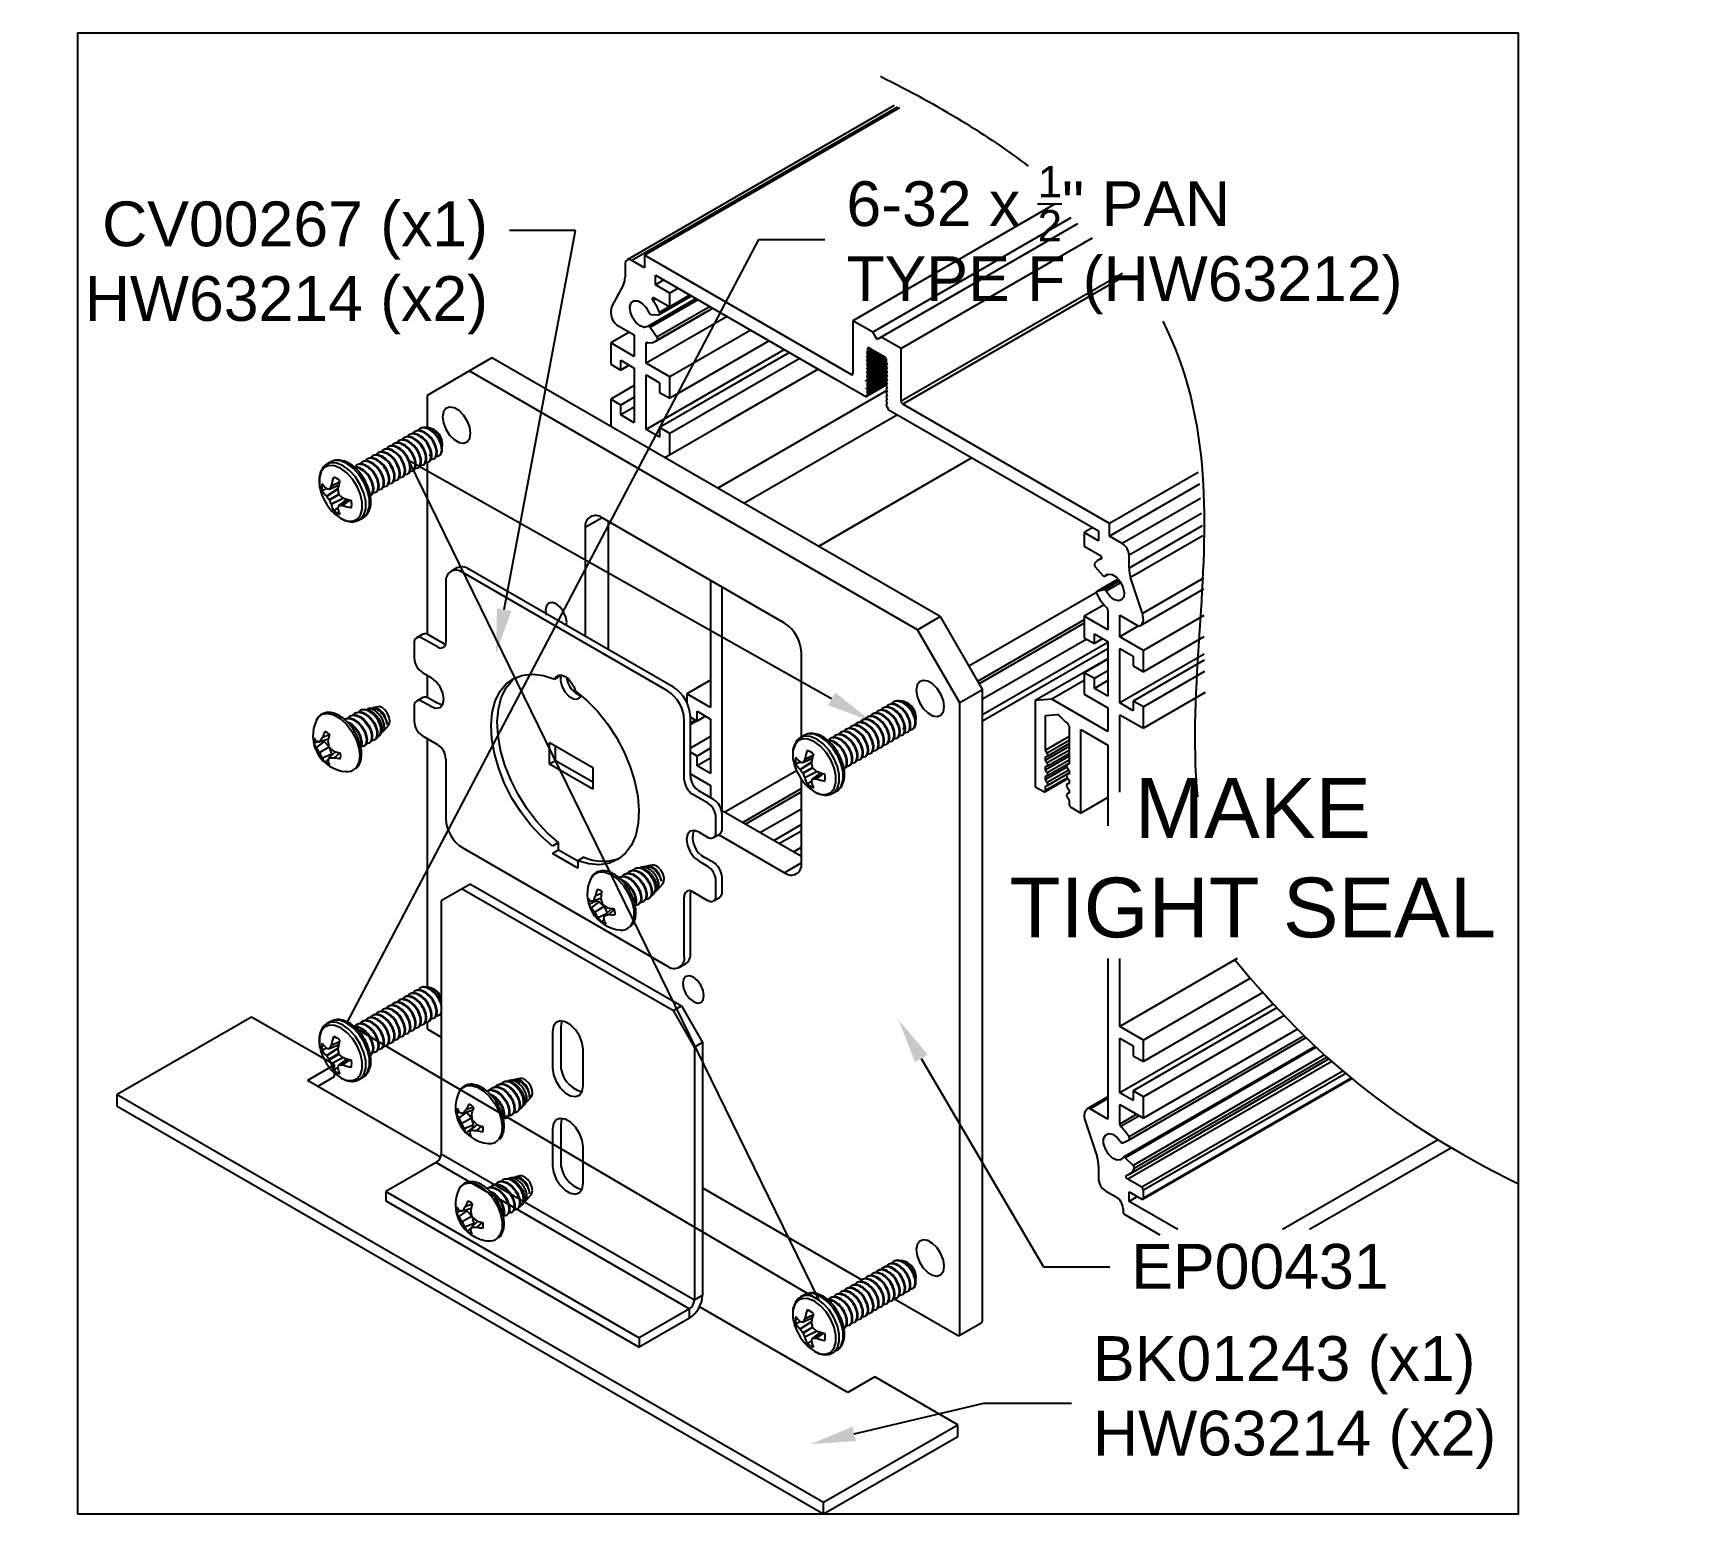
# Model space of a CAD drawing. Extents: x -0.19 to 6.76, y -6.2 to 0.
import ezdxf
from ezdxf import colors
from ezdxf.entities.mleader import LeaderData, LeaderLine
from ezdxf.math import Vec2, Vec3

# ---------------------------------------------------------------- set-up
doc = ezdxf.new("R2010")
doc.units = 0
doc.header["$LTSCALE"] = 0.5
doc.header["$MEASUREMENT"] = 0
for name, color, linetype in [('Brackets', 181, 'CONTINUOUS'), ('End Cap', 92, 'CONTINUOUS'), ('FAB DWG', 221, 'CONTINUOUS'), ('Hardware', 242, 'CONTINUOUS'), ('Housing', 150, 'CONTINUOUS')]:
    doc.layers.add(name, color=color, linetype=linetype)
doc.layers.add('Text-Unprinted', color=131, linetype='CONTINUOUS', plot=False)
doc.styles.add('LSAD_Standard', font='arial.ttf')

msp = doc.modelspace()

# ---------------------------------------------------------------- texts
at = {"layer": 'FAB DWG', "transparency": 16777216, "insert": (4.9219, -3.4555), "char_height": 0.25, "attachment_point": 5, "style": 'LSAD_Standard'}
msp.add_mtext_dynamic_manual_height_columns('\\A1;MAKE TIGHT SEAL', width=2.034107, gutter_width=16.875, heights=[0], dxfattribs=at)

# ---------------------------------------------------------------- linework, layer by layer
at = {"layer": 'Brackets', "linetype": 'Continuous', "lineweight": 25, "transparency": 16777216}
for p, q in [((1.6109, -3.5835), (1.5225, -3.6345)), ((1.6447, -3.564), (1.6109, -3.5835)), ((1.6109, -3.5835), (2.4948, -4.0936)), ((1.6447, -3.564), (2.5286, -4.0741)), ((1.5225, -3.6345), (1.5225, -4.6939)), ((2.4948, -4.0936), (2.5286, -4.0741)), ((2.5832, -4.2467), (2.4948, -4.0936)), ((2.5286, -4.0741), (2.617, -4.2272)), ((0.7275, -4.1209), (0.1654, -4.4453)), ((1.0754, -4.3217), (0.7275, -4.1209)), ((2.617, -4.2272), (2.5832, -4.2467)), ((2.617, -4.2272), (2.617, -5.2865)), ((2.5832, -4.2467), (2.5832, -5.306)), ((1.0047, -4.4114), (1.0754, -4.3705)), ((1.0754, -4.3705), (1.0754, -4.3217)), ((0.1654, -4.4941), (0.1654, -4.4453)), ((0.1654, -4.4453), (3.1239, -6.1528)), ((1.5194, -4.7085), (0.9624, -4.387)), ((0.1654, -4.4941), (3.1239, -6.2016)), ((1.5225, -4.6939), (2.5832, -5.306)), ((1.5013, -4.7306), (1.2911, -4.8519)), ((1.5013, -4.7306), (2.5619, -5.3428)), ((1.2911, -4.8519), (2.3518, -5.4641)), ((1.2911, -4.8519), (1.2911, -4.891)), ((1.2911, -4.891), (2.3518, -5.5031)), ((2.5619, -5.3428), (2.3518, -5.4641)), ((2.5619, -5.3818), (2.5619, -5.3428)), ((2.5832, -5.306), (2.617, -5.2865)), ((3.2251, -5.6929), (2.6042, -5.3346)), ((2.5619, -5.3818), (2.3518, -5.5031)), ((2.3518, -5.4641), (2.3518, -5.5031)), ((3.6861, -5.8284), (3.3382, -5.6276)), ((3.1239, -6.1528), (3.6861, -5.8284)), ((3.6861, -5.8772), (3.6861, -5.8284)), ((3.1239, -6.2016), (3.6861, -5.8772)), ((3.1239, -6.2016), (3.1239, -6.1528))]:
    msp.add_line(p, q, dxfattribs=at)
at = {"layer": 'Brackets', "transparency": 16777216}
for p, q in [((2.023, -4.1628), (2.023, -4.3159)), ((1.9892, -4.1824), (1.9892, -4.3355)), ((2.1165, -4.4089), (2.1165, -4.2558)), ((2.023, -4.5711), (2.023, -4.7242)), ((1.9892, -4.5906), (1.9892, -4.7437)), ((2.1165, -4.8172), (2.1165, -4.6641))]:
    msp.add_line(p, q, dxfattribs=at)
at = {"layer": 'Brackets', "ltscale": 0.5, "transparency": 16777216}
for p, q in [((1.0754, -4.3217), (0.9624, -4.387)), ((3.3382, -5.6276), (3.2251, -5.6929))]:
    msp.add_line(p, q, dxfattribs=at)
at = {"layer": 'Brackets', "transparency": 16777216, "flags": 128}
for points in [[(2.1165, -4.2558), (2.1126, -4.2285), (2.1016, -4.2), (2.0846, -4.1738), (2.0639, -4.1531), (2.0418, -4.1403), (2.021, -4.1371), (2.0041, -4.1437), (1.993, -4.1594), (1.9892, -4.1824)], [(2.028, -4.1371), (2.0268, -4.1399), (2.023, -4.1628)], [(1.9892, -4.3355), (1.993, -4.3628), (2.0041, -4.3913), (2.021, -4.4175), (2.0418, -4.4382), (2.0639, -4.4509), (2.0846, -4.4542), (2.1016, -4.4476), (2.1126, -4.4319), (2.1165, -4.4089)], [(2.1165, -4.6641), (2.1126, -4.6368), (2.1016, -4.6083), (2.0846, -4.5821), (2.0639, -4.5614), (2.0418, -4.5486), (2.021, -4.5454), (2.0041, -4.552), (1.993, -4.5677), (1.9892, -4.5906)], [(2.028, -4.5454), (2.0268, -4.5482), (2.023, -4.5711)], [(1.9892, -4.7437), (1.993, -4.7711), (2.0041, -4.7996), (2.021, -4.8257), (2.0418, -4.8465), (2.0639, -4.8592), (2.0846, -4.8625), (2.1016, -4.8558), (2.1126, -4.8401), (2.1165, -4.8172)]]:
    msp.add_lwpolyline(points, dxfattribs=at)
at = {"layer": 'Brackets', "transparency": 16777216}
for centre in [(2.1437, -4.3183), (2.1437, -4.7266)]:
    msp.add_arc(centre, 0.1207, 178.86354, 254.49992, dxfattribs=at)
at = {"layer": 'Brackets', "linetype": 'Continuous', "lineweight": 25, "transparency": 16777216}
for centre, radius in [((1.4764, -4.6918), 0.0461), ((2.4975, -5.2811), 0.1196), ((2.5371, -5.304), 0.0461)]:
    msp.add_arc(centre, radius, 302.60229, 357.39771, dxfattribs=at)
at = {"layer": 'End Cap', "transparency": 16777216}
for p, q in [((1.7351, -1.36), (1.4632, -1.5169)), ((3.6125, -2.4437), (1.7351, -1.36)), ((3.5174, -2.4986), (1.64, -1.4149)), ((1.4632, -1.5169), (1.4632, -1.6519)), ((1.4632, -1.7969), (1.4632, -2.5168)), ((2.1969, -2.0303), (2.1262, -2.0711)), ((2.1262, -2.0711), (2.1262, -2.5265)), ((2.9605, -2.4711), (2.1969, -2.0303)), ((2.2213, -2.0444), (2.2213, -2.5814)), ((3.5174, -2.4986), (3.6125, -2.4437)), ((3.6942, -2.8048), (3.5174, -2.4986)), ((3.6125, -2.4437), (3.7893, -2.7499)), ((3.0313, -2.9479), (3.0313, -2.5936)), ((1.4632, -2.6887), (1.4632, -2.782)), ((3.7893, -2.7499), (3.6942, -2.8048)), ((3.7893, -5.3955), (3.7893, -2.7499)), ((3.6942, -5.4504), (3.6942, -2.8048)), ((1.4632, -2.9539), (1.4632, -3.9954)), ((3.0313, -3.4755), (3.0313, -3.1253)), ((2.6962, -3.2539), (3.0313, -3.4473)), ((2.6845, -3.357), (2.9605, -3.5163)), ((3.0313, -3.4755), (2.9605, -3.5163)), ((1.4632, -4.1404), (1.4632, -4.1707)), ((1.4632, -4.1707), (1.5225, -4.2049)), ((2.617, -4.8367), (3.2839, -5.2217)), ((3.4188, -5.2996), (3.6871, -5.4545)), ((3.6921, -5.455), (3.7872, -5.4001))]:
    msp.add_line(p, q, dxfattribs=at)
at = {"layer": 'End Cap', "transparency": 16777216, "flags": 128}
for points in [[(1.6457, -1.6753), (1.6421, -1.6501), (1.6319, -1.6238), (1.6163, -1.5997), (1.5972, -1.5806), (1.5768, -1.5688), (1.5576, -1.5658), (1.542, -1.5719), (1.5318, -1.5864), (1.5283, -1.6076), (1.5318, -1.6328), (1.542, -1.6591), (1.5576, -1.6832), (1.5768, -1.7023), (1.5972, -1.7141), (1.6163, -1.7171), (1.6319, -1.711), (1.6421, -1.6965), (1.6457, -1.6753)], [(2.0484, -2.4671), (2.045, -2.4457), (2.0354, -2.4236), (2.0211, -2.4042), (2.0042, -2.3906), (1.9873, -2.3847), (1.9729, -2.3875), (1.9633, -2.3985), (1.96, -2.4161), (1.9633, -2.4376)], [(2.0459, -2.4801), (2.0484, -2.4671)], [(3.5117, -2.7526), (3.5153, -2.7778), (3.5255, -2.8041), (3.5411, -2.8282), (3.5602, -2.8473), (3.5806, -2.8591), (3.5998, -2.8621), (3.6154, -2.856), (3.6256, -2.8415), (3.6291, -2.8204), (3.6256, -2.7951), (3.6154, -2.7689), (3.5998, -2.7447), (3.5806, -2.7256), (3.5602, -2.7138), (3.5411, -2.7108), (3.5255, -2.717), (3.5153, -2.7315), (3.5117, -2.7526)], [(2.6229, -4.031), (2.6195, -4.0095), (2.61, -3.9874), (2.5956, -3.9681), (2.5787, -3.9544), (2.5618, -3.9485), (2.5475, -3.9513), (2.5379, -3.9624), (2.5345, -3.9799), (2.5379, -4.0014), (2.5475, -4.0235), (2.5618, -4.0428), (2.5787, -4.0565), (2.5956, -4.0624), (2.61, -4.0596), (2.6195, -4.0486), (2.6229, -4.031)], [(3.5117, -5.0961), (3.5153, -5.1213), (3.5255, -5.1476), (3.5411, -5.1717), (3.5602, -5.1908), (3.5806, -5.2026), (3.5998, -5.2056), (3.6154, -5.1995), (3.6256, -5.185), (3.6291, -5.1638), (3.6256, -5.1386), (3.6154, -5.1123), (3.5998, -5.0882), (3.5806, -5.0691), (3.5602, -5.0573), (3.5411, -5.0543), (3.5255, -5.0604), (3.5153, -5.0749), (3.5117, -5.0961)]]:
    msp.add_lwpolyline(points, dxfattribs=at)
at = {"layer": 'End Cap', "transparency": 16777216}
for centre, radius, start, end in [((2.1693, -2.0641), 0.0437, 50.79671, 189.21404), ((2.8777, -2.6006), 0.1537, 2.60548, 57.39452), ((2.9881, -3.4825), 0.0437, 230.79671, 9.21404), ((3.7845, -5.3961), 0.0048, 304.05635, 7.25583), ((3.6899, -5.4511), 0.00437, 230.79671, 9.21404)]:
    msp.add_arc(centre, radius, start, end, dxfattribs=at)
at = {"layer": 'Hardware', "transparency": 16777216}
for p, q in [((1.4937, -1.6616), (1.4875, -1.6581)), ((1.5281, -1.724), (1.5281, -1.7213)), ((1.0603, -1.7957), (1.0443, -1.8049)), ((1.5046, -1.7725), (1.5013, -1.7717)), ((1.0426, -1.9089), (1.0239, -1.9168)), ((1.0423, -1.9072), (1.0432, -1.9077)), ((1.0423, -1.939), (1.0904, -1.9074)), ((1.0432, -1.94), (1.0423, -1.939)), ((1.0901, -1.9092), (1.0432, -1.94)), ((1.0535, -1.9537), (1.0932, -1.9308)), ((1.0543, -1.9096), (1.0934, -1.8926)), ((1.0551, -1.9088), (1.0935, -1.8922)), ((1.0948, -1.9334), (1.0551, -1.9564)), ((1.0962, -1.8809), (1.0618, -1.897)), ((1.0618, -1.897), (1.0622, -1.8958)), ((1.0622, -1.8958), (1.0965, -1.8798)), ((1.0852, -1.8962), (1.0918, -1.9)), ((1.0897, -1.9116), (1.0897, -1.9131)), ((1.1083, -1.9453), (1.1096, -1.9461)), ((1.0618, -1.9722), (1.1119, -1.9469)), ((1.0622, -1.9734), (1.0618, -1.9722)), ((1.1136, -1.9476), (1.0622, -1.9734)), ((1.0884, -1.9883), (1.0723, -2.0005)), ((1.0897, -1.9883), (1.0897, -1.9893)), ((1.1279, -1.9524), (1.0937, -1.9778)), ((1.1284, -1.9525), (1.0948, -1.9775)), ((1.1083, -1.9776), (1.1395, -1.9558)), ((1.1096, -1.9778), (1.1083, -1.9776)), ((1.1406, -1.9561), (1.1096, -1.9778)), ((1.1208, -1.9501), (1.1208, -1.9577)), ((1.1793, -2.0388), (1.1952, -2.0296)), ((1.5881, -2.2397), (1.5627, -2.2544)), ((2.4701, -2.7543), (1.6127, -2.2593)), ((2.4954, -2.7396), (1.6381, -2.2447)), ((1.542, -2.3002), (1.542, -2.5502)), ((1.4094, -2.5554), (1.4094, -2.6168)), ((1.4451, -2.5178), (1.4198, -2.5325)), ((1.5066, -2.5707), (1.4448, -2.5349)), ((1.532, -2.556), (1.4701, -2.5203)), ((1.4448, -2.678), (1.4803, -2.6986)), ((2.0243, -2.6904), (1.9988, -2.7051)), ((1.1644, -2.8466), (1.1616, -2.8482)), ((1.1974, -2.8333), (1.1915, -2.8345)), ((1.2273, -2.827), (1.2135, -2.8299)), ((1.2566, -2.8209), (1.2355, -2.8253)), ((1.4094, -2.8205), (1.4094, -2.882)), ((1.4451, -2.783), (1.4198, -2.7976)), ((1.4803, -2.8206), (1.4448, -2.8001)), ((1.5057, -2.806), (1.4701, -2.7855)), ((3.4771, -2.8067), (3.471, -2.8031)), ((1.1202, -2.8721), (1.1175, -2.8737)), ((1.1423, -2.8593), (1.1396, -2.8609)), ((1.279, -2.9245), (1.3018, -2.8992)), ((2.5408, -3.1268), (2.5408, -2.8768)), ((2.5662, -3.1122), (2.5662, -2.8621)), ((3.4881, -2.9175), (3.4847, -2.9167)), ((3.5115, -2.869), (3.5115, -2.8663)), ((1.0096, -2.9674), (0.9902, -2.9744)), ((1.0326, -2.9673), (0.9996, -2.9915)), ((1.0497, -2.9573), (1.0137, -2.9682)), ((1.0546, -2.9395), (1.0255, -2.9502)), ((1.0271, -2.9642), (1.0326, -2.9673)), ((1.0326, -2.9673), (1.052, -2.9879)), ((1.1975, -2.9868), (1.2003, -2.9852)), ((1.2196, -2.9741), (1.2224, -2.9725)), ((1.264, -2.9413), (1.2704, -2.9341)), ((1.4448, -2.9432), (1.5066, -2.9789)), ((1.9759, -2.9709), (2.1577, -3.0759)), ((1.9759, -3.0618), (1.9759, -2.9709)), ((2.0013, -3.0471), (2.0013, -2.9856)), ((3.0437, -2.9407), (3.0277, -2.95)), ((1.0527, -2.9908), (1.0137, -3.0133)), ((1.0629, -3.0199), (1.0255, -3.0363)), ((1.0802, -3.01), (1.0527, -3.0358)), ((1.0548, -2.9927), (1.0629, -3.0199)), ((1.0629, -3.0199), (1.0629, -3.0262)), ((1.0981, -3.0148), (1.0742, -3.0346)), ((1.542, -3.0402), (1.542, -3.2902)), ((2.0013, -3.0471), (1.9759, -3.0618)), ((2.1577, -3.1374), (2.0013, -3.0471)), ((3.026, -3.0539), (3.0074, -3.0618)), ((3.0258, -3.0523), (3.0266, -3.0527)), ((3.0258, -3.084), (3.0739, -3.0524)), ((3.0736, -3.0542), (3.0266, -3.085)), ((3.0377, -3.0546), (3.0768, -3.0377)), ((3.0385, -3.0538), (3.0769, -3.0372)), ((3.0797, -3.0259), (3.0452, -3.042)), ((3.0452, -3.042), (3.0457, -3.0408)), ((3.0457, -3.0408), (3.08, -3.0248)), ((3.0687, -3.0412), (3.0753, -3.045)), ((3.0732, -3.0567), (3.0732, -3.0582)), ((2.1577, -3.1667), (1.9759, -3.0618)), ((2.1577, -3.0759), (2.1577, -3.1667)), ((3.0266, -3.085), (3.0258, -3.084)), ((3.037, -3.0987), (3.0767, -3.0758)), ((3.0782, -3.0785), (3.0385, -3.1014)), ((3.0452, -3.1172), (3.0954, -3.092)), ((3.0457, -3.1184), (3.0452, -3.1172)), ((3.0971, -3.0926), (3.0457, -3.1184)), ((3.1113, -3.0974), (3.0771, -3.1228)), ((3.1118, -3.0976), (3.0782, -3.1225)), ((3.0917, -3.0903), (3.093, -3.0911)), ((3.0917, -3.1226), (3.1229, -3.1008)), ((3.093, -3.1228), (3.0917, -3.1226)), ((3.124, -3.1011), (3.093, -3.1228)), ((3.1042, -3.0951), (3.1042, -3.1027)), ((2.638, -3.2238), (2.5761, -3.1881)), ((2.6634, -3.2091), (2.6015, -3.1734)), ((3.0718, -3.1333), (3.0557, -3.1455)), ((3.0732, -3.1333), (3.0732, -3.1343)), ((3.1627, -3.1838), (3.1787, -3.1746)), ((2.6733, -3.3465), (2.6733, -3.285)), ((2.6987, -3.3318), (2.6987, -3.2704)), ((2.0138, -3.3901), (1.9883, -3.4048)), ((2.0138, -3.4216), (2.0138, -3.3901)), ((2.6025, -3.3464), (2.638, -3.3669)), ((2.663, -3.3694), (2.6884, -3.3547)), ((1.6127, -3.4127), (2.4701, -3.9077)), ((2.0138, -3.4216), (1.9883, -3.4363)), ((2.0944, -3.4975), (1.9883, -3.4363)), ((2.0944, -3.4681), (2.0138, -3.4216)), ((2.1199, -3.4514), (2.0944, -3.4661)), ((2.0944, -3.4661), (2.0944, -3.4975)), ((2.6025, -3.4684), (2.638, -3.489)), ((2.6634, -3.4743), (2.6278, -3.4538)), ((2.2698, -3.5351), (2.2671, -3.5367)), ((2.2919, -3.5223), (2.2892, -3.5239)), ((2.314, -3.5096), (2.3113, -3.5112)), ((2.3472, -3.4965), (2.3412, -3.4977)), ((2.3771, -3.4902), (2.3632, -3.4931)), ((2.4056, -3.4842), (2.3853, -3.4885)), ((2.6987, -3.597), (2.6987, -3.5355)), ((2.1939, -3.6029), (2.1688, -3.6129)), ((2.4135, -3.6041), (2.4199, -3.597)), ((2.4285, -3.5874), (2.4508, -3.5625)), ((2.5662, -3.8522), (2.5662, -3.6021)), ((2.5761, -3.5963), (2.638, -3.6321)), ((2.6733, -3.6116), (2.6733, -3.5502)), ((2.1743, -3.6346), (2.1415, -3.649)), ((2.183, -3.638), (2.151, -3.6628)), ((2.1918, -3.6239), (2.1599, -3.6338)), ((2.2056, -3.6573), (2.166, -3.6818)), ((2.1743, -3.6346), (2.183, -3.638)), ((2.183, -3.638), (2.2056, -3.6573)), ((2.2346, -3.6686), (2.2046, -3.6969)), ((2.2056, -3.6573), (2.217, -3.6852)), ((2.2485, -3.6711), (2.2246, -3.6917)), ((2.2346, -3.6686), (2.2454, -3.6672)), ((2.3471, -3.6498), (2.3499, -3.6482)), ((2.3692, -3.6371), (2.372, -3.6355)), ((2.3913, -3.6243), (2.3966, -3.6213)), ((2.5408, -3.8668), (2.5408, -3.6168)), ((2.663, -3.6345), (2.6884, -3.6199)), ((2.2122, -3.6898), (2.1806, -3.7047)), ((2.203, -3.7135), (2.1935, -3.7225)), ((2.5201, -3.9126), (2.5454, -3.898)), ((1.426, -4.0276), (1.4287, -4.026)), ((1.4481, -4.0149), (1.4508, -4.0133)), ((1.4702, -4.0021), (1.4729, -4.0005)), ((1.4937, -4.0051), (1.4875, -4.0016)), ((1.3155, -4.0914), (1.3182, -4.0898)), ((1.3376, -4.0786), (1.3403, -4.077)), ((1.3597, -4.0659), (1.3624, -4.0643)), ((1.3818, -4.0531), (1.3845, -4.0515)), ((1.4039, -4.0404), (1.4066, -4.0388)), ((1.0603, -4.1392), (1.0443, -4.1484)), ((1.1829, -4.1679), (1.1857, -4.1663)), ((1.205, -4.1552), (1.2078, -4.1536)), ((1.2271, -4.1424), (1.2299, -4.1408)), ((1.2492, -4.1297), (1.252, -4.1281)), ((1.2713, -4.1169), (1.2741, -4.1153)), ((1.2934, -4.1041), (1.2962, -4.1026)), ((1.5046, -4.1159), (1.5013, -4.1152)), ((1.0543, -4.253), (1.0934, -4.2361)), ((1.0551, -4.2522), (1.0935, -4.2356)), ((1.0962, -4.2244), (1.0618, -4.2405)), ((1.0618, -4.2405), (1.0622, -4.2392)), ((1.0622, -4.2392), (1.0965, -4.2232)), ((1.0852, -4.2396), (1.0918, -4.2434)), ((1.0426, -4.2524), (1.0239, -4.2603)), ((1.0423, -4.2507), (1.0432, -4.2512)), ((1.0423, -4.2825), (1.0904, -4.2509)), ((1.0432, -4.2835), (1.0423, -4.2825)), ((1.0901, -4.2527), (1.0432, -4.2835)), ((1.0535, -4.2972), (1.0932, -4.2743)), ((1.0948, -4.2769), (1.0551, -4.2998)), ((1.0618, -4.3157), (1.1119, -4.2904)), ((1.1136, -4.291), (1.0622, -4.3169)), ((1.0897, -4.2551), (1.0897, -4.2566)), ((1.1279, -4.2959), (1.0937, -4.3213)), ((1.1284, -4.296), (1.0948, -4.321)), ((1.1083, -4.2888), (1.1096, -4.2895)), ((1.1083, -4.3211), (1.1395, -4.2993)), ((1.1406, -4.2996), (1.1096, -4.3213)), ((1.0622, -4.3169), (1.0618, -4.3157)), ((1.0884, -4.3318), (1.0723, -4.344)), ((1.0897, -4.3318), (1.0897, -4.3328)), ((1.1096, -4.3213), (1.1083, -4.3211)), ((1.1793, -4.3823), (1.1952, -4.373)), ((1.8538, -4.3783), (1.8324, -4.3828)), ((1.597, -4.4354), (1.5987, -4.432)), ((1.7392, -4.417), (1.7364, -4.4186)), ((1.7613, -4.4042), (1.7585, -4.4058)), ((1.794, -4.3909), (1.7884, -4.392)), ((1.8239, -4.3846), (1.8104, -4.3874)), ((1.6529, -4.5127), (1.6131, -4.5247)), ((1.6573, -4.4981), (1.6269, -4.5089)), ((1.6545, -4.5104), (1.6529, -4.5127)), ((1.8385, -4.519), (1.8413, -4.5174)), ((1.861, -4.499), (1.8672, -4.4921)), ((1.876, -4.4822), (1.899, -4.4566)), ((1.601, -4.5198), (1.5867, -4.5243)), ((1.6294, -4.5199), (1.5958, -4.5436)), ((1.6497, -4.5446), (1.6088, -4.5669)), ((1.6562, -4.5741), (1.6186, -4.5897)), ((1.6292, -4.5198), (1.6294, -4.5199)), ((1.6294, -4.5199), (1.6497, -4.5446)), ((1.6726, -4.5711), (1.6476, -4.5943)), ((1.6497, -4.5446), (1.6562, -4.5741)), ((1.6562, -4.5741), (1.6552, -4.5836)), ((1.6918, -4.5782), (1.6699, -4.5958)), ((1.7943, -4.5445), (1.7971, -4.5429)), ((1.8164, -4.5317), (1.8192, -4.5301)), ((1.8245, -4.7927), (1.8107, -4.7956)), ((1.8538, -4.7866), (1.8326, -4.791)), ((1.597, -4.8436), (1.598, -4.8416)), ((1.7174, -4.8378), (1.7146, -4.8394)), ((1.7395, -4.8251), (1.7367, -4.8267)), ((1.7616, -4.8123), (1.7588, -4.8139)), ((1.7945, -4.799), (1.7887, -4.8002)), ((1.8762, -4.8903), (1.899, -4.8649)), ((1.6057, -4.9324), (1.5872, -4.9389)), ((1.6297, -4.9323), (1.5966, -4.9564)), ((1.6479, -4.9227), (1.6112, -4.9338)), ((1.6529, -4.9052), (1.6233, -4.9161)), ((1.6251, -4.9296), (1.6297, -4.9323)), ((1.6297, -4.9323), (1.6495, -4.9537)), ((1.8612, -4.9071), (1.8676, -4.8999)), ((1.65, -4.9559), (1.6105, -4.9784)), ((1.6595, -4.9851), (1.622, -5.0014)), ((1.6766, -4.9764), (1.6495, -5.0017)), ((1.652, -4.9587), (1.6595, -4.9851)), ((1.6595, -4.9851), (1.6594, -4.9925)), ((1.6947, -4.9815), (1.6712, -5.0009)), ((1.7947, -4.9526), (1.7974, -4.951)), ((1.8167, -4.9398), (1.8195, -4.9382)), ((3.3431, -5.2109), (3.3459, -5.2093)), ((3.3652, -5.1981), (3.368, -5.1965)), ((3.3873, -5.1854), (3.3901, -5.1838)), ((3.4094, -5.1726), (3.4122, -5.171)), ((3.4315, -5.1599), (3.4343, -5.1583)), ((3.4536, -5.1471), (3.4564, -5.1455)), ((3.4771, -5.1501), (3.471, -5.1466)), ((3.5115, -5.2125), (3.5115, -5.2098)), ((3.2326, -5.2747), (3.2354, -5.2731)), ((3.2547, -5.2619), (3.2575, -5.2603)), ((3.2768, -5.2492), (3.2796, -5.2476)), ((3.2989, -5.2364), (3.3017, -5.2348)), ((3.321, -5.2236), (3.3238, -5.2221)), ((3.4881, -5.261), (3.4847, -5.2602)), ((3.0437, -5.2842), (3.0277, -5.2934)), ((3.1663, -5.3129), (3.1691, -5.3113)), ((3.1884, -5.3002), (3.1912, -5.2986)), ((3.2105, -5.2874), (3.2133, -5.2858)), ((3.026, -5.3974), (3.0074, -5.4053)), ((3.0258, -5.3957), (3.0266, -5.3962)), ((3.0258, -5.4275), (3.0739, -5.3959)), ((3.0736, -5.3977), (3.0266, -5.4285)), ((3.037, -5.4422), (3.0767, -5.4193)), ((3.0377, -5.398), (3.0768, -5.3811)), ((3.0385, -5.3972), (3.0769, -5.3806)), ((3.0797, -5.3694), (3.0452, -5.3855)), ((3.0452, -5.3855), (3.0457, -5.3842)), ((3.0457, -5.3842), (3.08, -5.3683)), ((3.0687, -5.3847), (3.0753, -5.3885)), ((3.0732, -5.4001), (3.0732, -5.4016)), ((3.0266, -5.4285), (3.0258, -5.4275)), ((3.0782, -5.4219), (3.0385, -5.4448)), ((3.0452, -5.4607), (3.0954, -5.4354)), ((3.0457, -5.4619), (3.0452, -5.4607)), ((3.0971, -5.4361), (3.0457, -5.4619)), ((3.0718, -5.4768), (3.0557, -5.489)), ((3.0732, -5.4768), (3.0732, -5.4778)), ((3.1113, -5.4409), (3.0771, -5.4663)), ((3.1118, -5.441), (3.0782, -5.466)), ((3.0917, -5.4338), (3.093, -5.4346)), ((3.0917, -5.4661), (3.1229, -5.4443)), ((3.093, -5.4663), (3.0917, -5.4661)), ((3.124, -5.4446), (3.093, -5.4663)), ((3.1042, -5.4386), (3.1042, -5.4462))]:
    msp.add_line(p, q, dxfattribs=at)
at = {"layer": 'Hardware', "transparency": 16777216, "flags": 128}
for points in [[(1.1781, -2.0394), (1.1839, -2.0357), (1.1986, -2.0178), (1.2063, -1.9921), (1.2063, -1.9607), (1.1986, -1.9262), (1.1839, -1.8913), (1.1634, -1.8589), (1.1387, -1.8316), (1.1118, -1.8116), (1.0849, -1.8006), (1.0602, -1.7993), (1.0438, -1.8052)], [(1.1952, -2.0296), (1.1999, -2.0265), (1.2146, -2.0086), (1.2222, -1.9829), (1.2222, -1.9515), (1.2146, -1.917), (1.1999, -1.8821), (1.1794, -1.8497), (1.1546, -1.8224), (1.1277, -1.8024), (1.1009, -1.7913), (1.0761, -1.7901), (1.0603, -1.7957)], [(1.1019, -2.0321), (1.1274, -2.0426), (1.1509, -2.0438), (1.1704, -2.0355), (1.1843, -2.0186), (1.1916, -1.9942), (1.1916, -1.9644), (1.1843, -1.9317), (1.1704, -1.8986), (1.1509, -1.8678), (1.1274, -1.8419), (1.1019, -1.823), (1.0764, -1.8125), (1.053, -1.8113), (1.0335, -1.8195), (1.0195, -1.8365), (1.0123, -1.8609), (1.0123, -1.8907), (1.0192, -1.9223)], [(1.0651, -2.0018), (1.0764, -2.0132), (1.1019, -2.0321)], [(1.532, -2.556), (1.5389, -2.5592), (1.5409, -2.5598)], [(1.4803, -2.8206), (1.5005, -2.8277), (1.5177, -2.8243), (1.5291, -2.8111), (1.5331, -2.7901), (1.5291, -2.7644), (1.5177, -2.738), (1.5005, -2.7149), (1.4803, -2.6986)], [(1.9883, -3.4048), (1.9413, -3.3637), (1.8966, -3.3157), (1.8556, -3.2619), (1.8191, -3.2037), (1.7882, -3.1426), (1.7635, -3.08), (1.7456, -3.0175), (1.735, -2.9566), (1.7321, -2.8988), (1.7367, -2.8456), (1.7489, -2.7983), (1.7683, -2.758), (1.7944, -2.7258), (1.8266, -2.7024), (1.8642, -2.6884), (1.9061, -2.6841), (1.9513, -2.6898), (1.9988, -2.7051)], [(2.0138, -3.3901), (1.9667, -3.349), (1.9221, -3.301), (1.881, -3.2472), (1.8446, -3.189), (1.8136, -3.1279), (1.7889, -3.0653), (1.7711, -3.0028), (1.7605, -2.9419), (1.7575, -2.8841), (1.7622, -2.8309), (1.7743, -2.7836), (1.7937, -2.7433), (1.8199, -2.7111), (1.8357, -2.6979)], [(1.9988, -2.7051), (2.0053, -2.6946), (2.0152, -2.6891), (2.0276, -2.689), (2.0414, -2.6945), (2.0551, -2.7049), (2.0675, -2.7193), (2.0775, -2.7363), (2.0839, -2.7542)], [(2.0243, -2.6904), (2.0221, -2.7107), (2.0277, -2.7347), (2.0402, -2.7582), (2.0574, -2.7771), (2.0762, -2.788), (2.0934, -2.789), (2.106, -2.7799), (2.109, -2.774)], [(2.0839, -2.7542), (2.1314, -2.7937), (2.1767, -2.8403), (2.2186, -2.893), (2.2561, -2.9503), (2.2883, -3.0109), (2.3145, -3.0733), (2.3339, -3.136), (2.346, -3.1974), (2.3507, -3.2559), (2.3477, -3.3102), (2.3371, -3.359), (2.3193, -3.4009), (2.2946, -3.4349), (2.2636, -3.4603), (2.2272, -3.4764), (2.1861, -3.4828), (2.1415, -3.4793), (2.0944, -3.4661)], [(0.9998, -2.8779), (1.0071, -2.8662), (1.0248, -2.8528), (1.0474, -2.8491), (1.0732, -2.8553), (1.1001, -2.8708), (1.126, -2.8945), (1.1486, -2.9243), (1.1662, -2.958), (1.1774, -2.9927), (1.1813, -3.0257), (1.1774, -3.0543), (1.1662, -3.0761), (1.1612, -3.0814)], [(1.3074, -2.8813), (1.3049, -2.8655), (1.2979, -2.8492), (1.2873, -2.835), (1.2749, -2.8249), (1.2625, -2.8206), (1.2566, -2.8209)], [(1.5281, -2.8132), (1.5259, -2.813), (1.5057, -2.806)], [(1.3018, -2.8992), (1.3049, -2.8942), (1.3074, -2.8813)], [(3.0854, -3.1771), (3.1109, -3.1876), (3.1343, -3.1888), (3.1538, -3.1806), (3.1677, -3.1636), (3.175, -3.1392), (3.175, -3.1094), (3.1677, -3.0767), (3.1538, -3.0436), (3.1343, -3.0128), (3.1109, -2.9869), (3.0854, -2.968), (3.0598, -2.9575), (3.0364, -2.9563), (3.0169, -2.9646), (3.003, -2.9816), (2.9957, -3.0059), (2.9957, -3.0357), (3.0026, -3.0674)], [(3.1615, -3.1845), (3.1673, -3.1807), (3.182, -3.1628), (3.1897, -3.1371), (3.1897, -3.1057), (3.182, -3.0712), (3.1673, -3.0363), (3.1468, -3.0039), (3.1221, -2.9766), (3.0952, -2.9566), (3.0683, -2.9456), (3.0436, -2.9444), (3.0272, -2.9503)], [(3.1787, -3.1746), (3.1833, -3.1715), (3.198, -3.1536), (3.2057, -3.1279), (3.2057, -3.0965), (3.198, -3.062), (3.1833, -3.0271), (3.1628, -2.9947), (3.1381, -2.9674), (3.1112, -2.9474), (3.0843, -2.9364), (3.0596, -2.9351), (3.0437, -2.9407)], [(3.0485, -3.1468), (3.0598, -3.1582), (3.0854, -3.1771)], [(2.6025, -3.3464), (2.5822, -3.3393), (2.5651, -3.3427), (2.5536, -3.3559), (2.5496, -3.3769), (2.5536, -3.4026), (2.5651, -3.429), (2.5822, -3.4521), (2.6025, -3.4684)], [(2.1488, -3.5412), (2.1491, -3.5407), (2.1633, -3.5225), (2.1833, -3.5133), (2.2076, -3.514), (2.2342, -3.5244), (2.2609, -3.5437), (2.2856, -3.5704), (2.3062, -3.6023), (2.3211, -3.6367), (2.3291, -3.671), (2.3296, -3.7024), (2.3224, -3.7282), (2.3127, -3.7424)], [(2.4561, -3.5384), (2.4516, -3.5221), (2.443, -3.5064), (2.4315, -3.4936), (2.4188, -3.4857), (2.4069, -3.484), (2.4056, -3.4842)], [(2.4508, -3.5625), (2.4556, -3.5528), (2.4561, -3.5384)], [(2.5673, -3.5925), (2.5668, -3.5945), (2.5662, -3.6021)], [(1.1019, -4.3756), (1.1274, -4.3861), (1.1509, -4.3873), (1.1704, -4.379), (1.1843, -4.362), (1.1916, -4.3377), (1.1916, -4.3079), (1.1843, -4.2751), (1.1704, -4.242), (1.1509, -4.2113), (1.1274, -4.1854), (1.1019, -4.1664), (1.0764, -4.1559), (1.053, -4.1548), (1.0335, -4.163), (1.0195, -4.18), (1.0123, -4.2044), (1.0123, -4.2342), (1.0192, -4.2658)], [(1.1781, -4.3829), (1.1839, -4.3792), (1.1986, -4.3613), (1.2063, -4.3356), (1.2063, -4.3042), (1.1986, -4.2697), (1.1839, -4.2348), (1.1634, -4.2024), (1.1387, -4.1751), (1.1118, -4.1551), (1.0849, -4.144), (1.0602, -4.1428), (1.0438, -4.1487)], [(1.1952, -4.373), (1.1999, -4.37), (1.2146, -4.352), (1.2222, -4.3263), (1.2222, -4.295), (1.2146, -4.2605), (1.1999, -4.2256), (1.1794, -4.1932), (1.1546, -4.1659), (1.1277, -4.1459), (1.1009, -4.1348), (1.0761, -4.1336), (1.0603, -4.1392)], [(1.0651, -4.3453), (1.0764, -4.3566), (1.1019, -4.3756)], [(1.9044, -4.4427), (1.9034, -4.4275), (1.8975, -4.4111), (1.8878, -4.3961), (1.8757, -4.3847), (1.8631, -4.3786), (1.8538, -4.3783)], [(1.5987, -4.432), (1.609, -4.4187), (1.6274, -4.4084), (1.6499, -4.407), (1.675, -4.4147), (1.7007, -4.4308), (1.7252, -4.4542), (1.7466, -4.4831), (1.7634, -4.5153), (1.7743, -4.5485), (1.7784, -4.5803), (1.7756, -4.6082), (1.766, -4.6302), (1.7633, -4.6338)], [(1.899, -4.4566), (1.9006, -4.4545), (1.9044, -4.4427)], [(1.6552, -4.5836), (1.6566, -4.5848), (1.6572, -4.5853)], [(1.9046, -4.8476), (1.9024, -4.8319), (1.8955, -4.8156), (1.8851, -4.8012), (1.8727, -4.791), (1.8602, -4.7864), (1.8538, -4.7866)], [(1.598, -4.8416), (1.604, -4.8324), (1.6206, -4.8192), (1.6418, -4.8148), (1.6663, -4.8194), (1.692, -4.8327), (1.7171, -4.8538), (1.7398, -4.881), (1.7583, -4.9123), (1.7713, -4.9455), (1.7778, -4.978), (1.7774, -5.0075), (1.77, -5.0318), (1.757, -5.0483)], [(1.899, -4.8649), (1.9019, -4.8604), (1.9046, -4.8476)], [(3.1787, -5.518), (3.1833, -5.515), (3.198, -5.497), (3.2057, -5.4714), (3.2057, -5.44), (3.198, -5.4055), (3.1833, -5.3706), (3.1628, -5.3382), (3.1381, -5.3109), (3.1112, -5.2909), (3.0843, -5.2798), (3.0596, -5.2786), (3.0437, -5.2842)], [(3.0854, -5.5206), (3.1109, -5.5311), (3.1343, -5.5323), (3.1538, -5.524), (3.1677, -5.507), (3.175, -5.4827), (3.175, -5.4529), (3.1677, -5.4201), (3.1538, -5.3871), (3.1343, -5.3563), (3.1109, -5.3304), (3.0854, -5.3114), (3.0598, -5.301), (3.0364, -5.2998), (3.0169, -5.308), (3.003, -5.325), (2.9957, -5.3494), (2.9957, -5.3792), (3.0026, -5.4108)], [(3.1615, -5.5279), (3.1673, -5.5242), (3.182, -5.5063), (3.1897, -5.4806), (3.1897, -5.4492), (3.182, -5.4147), (3.1673, -5.3798), (3.1468, -5.3474), (3.1221, -5.3201), (3.0952, -5.3001), (3.0683, -5.2891), (3.0436, -5.2878), (3.0272, -5.2937)], [(3.0485, -5.4903), (3.0598, -5.5016), (3.0854, -5.5206)]]:
    msp.add_lwpolyline(points, dxfattribs=at)
at = {"layer": 'Hardware', "transparency": 16777216}
for centre, radius, start, end in [((1.4553, -1.7235), 0.0728, 1.75823, 58.23639), ((1.5005, -1.7462), 0.0266, 278.91404, 351.93153), ((1.3249, -1.9477), 0.2678, 160.65355, 168.81704), ((1.0444, -1.9372), 0.083, 49.63347, 70.37191), ((1.4175, -1.9651), 0.3321, 164.07567, 170.74525), ((1.2215, -1.8585), 0.2121, 197.50944, 222.48519), ((1.1056, -1.9018), 0.0831, 169.63246, 190.36754), ((1.121, -1.8176), 0.1193, 215.52476, 228.73883), ((1.1221, -1.8542), 0.1164, 212.529, 226.7643), ((1.0757, -1.762), 0.1492, 257.4359, 261.47988), ((1.2164, -1.8199), 0.2108, 214.741, 219.41135), ((1.2572, -2.0159), 0.2287, 148.68927, 152.08086), ((1.3635, -1.8679), 0.2774, 189.37614, 193.09422), ((1.2843, -1.7308), 0.2774, 226.90638, 230.62442), ((1.2272, -1.6354), 0.3322, 249.25702, 255.92589), ((1.2524, -1.8822), 0.2108, 200.58912, 205.25928), ((1.1756, -1.9468), 0.1165, 193.23784, 207.47146), ((1.126, -1.9372), 0.083, 229.63347, 250.37191), ((1.2321, -2.033), 0.1492, 158.52803, 162.57289), ((1.2067, -1.966), 0.1193, 191.26371, 204.47628), ((1.103, -1.7489), 0.2288, 267.92561, 271.31648), ((1.196, -1.7243), 0.2678, 251.18548, 259.34838), ((1.0648, -1.9726), 0.0831, 349.63246, 10.36754), ((1.5851, -2.2932), 0.0437, 50.79671, 189.21404), ((1.6088, -2.2856), 0.0503, 54.38242, 114.30712), ((1.4309, -2.5519), 0.0218, 50.79671, 189.21404), ((1.4555, -2.5407), 0.0251, 54.38242, 114.30712), ((1.5204, -2.5537), 0.0218, 230.79671, 9.21404), ((1.4862, -2.6133), 0.0768, 182.60548, 237.39452), ((2.1361, -2.6905), 0.0887, 185.30266, 252.0279), ((2.3872, -2.8838), 0.1537, 2.60548, 57.39452), ((2.4126, -2.8691), 0.1537, 2.60548, 57.39452), ((1.2154, -2.8965), 0.0799, 0.74043, 55.37236), ((1.4309, -2.817), 0.0218, 50.79671, 189.21404), ((1.4555, -2.8059), 0.0251, 54.38242, 114.30712), ((3.4388, -2.8685), 0.0728, 1.75823, 58.23639), ((1.1363, -2.9425), 0.151, 154.70082, 265.29381), ((1.4862, -2.8785), 0.0768, 182.60548, 237.39452), ((3.4839, -2.8912), 0.0266, 278.91404, 351.93153), ((1.064, -2.963), 0.0746, 171.17936, 188.82064), ((1.0475, -2.922), 0.0644, 207.29396, 222.06295), ((1.0594, -2.9475), 0.0742, 201.26154, 216.38953), ((1.0274, -2.8728), 0.0964, 253.27567, 261.82184), ((1.1582, -3.0502), 0.1662, 143.01239, 150.45209), ((1.2084, -3.01), 0.1925, 153.88357, 161.89385), ((1.0086, -2.9949), 0.0746, 51.18061, 68.82476), ((1.3383, -3.0262), 0.2967, 162.45036, 167.77995), ((1.2711, -2.9422), 0.2238, 185.44628, 192.54191), ((1.4652, -3.0437), 0.0768, 2.60548, 57.39452), ((1.1233, -2.9272), 0.1394, 207.4879, 218.13857), ((1.1431, -2.9614), 0.1395, 201.86187, 212.51197), ((1.0935, -3.0066), 0.0743, 203.61136, 218.73724), ((1.0824, -2.9949), 0.0746, 231.18061, 248.82476), ((1.1421, -3.0716), 0.0964, 158.18641, 166.73495), ((1.1097, -3.0297), 0.0645, 197.93916, 212.70565), ((1.204, -2.8259), 0.2238, 227.45869, 234.55407), ((1.054, -2.8696), 0.1662, 269.55433, 276.99256), ((1.1648, -2.7257), 0.2967, 252.22171, 257.55048), ((1.1138, -2.8462), 0.1925, 258.10848, 266.11809), ((1.0271, -3.0268), 0.0746, 351.17936, 8.82064), ((3.0891, -3.0468), 0.0831, 169.63246, 190.36754), ((3.1044, -2.9626), 0.1193, 215.52476, 228.73883), ((3.0591, -2.9071), 0.1492, 257.4359, 261.47988), ((3.2406, -3.1609), 0.2287, 148.68927, 152.08086), ((3.3084, -3.0927), 0.2678, 160.65355, 168.81704), ((3.0278, -3.0822), 0.083, 49.63347, 70.37191), ((3.401, -3.1101), 0.3321, 164.07567, 170.74525), ((3.3469, -3.013), 0.2774, 189.37614, 193.09422), ((1.129, -3.0437), 0.0495, 264.13206, 310.5569), ((2.6175, -3.1233), 0.0768, 182.60548, 237.39452), ((2.6429, -3.1087), 0.0768, 182.60548, 237.39452), ((3.2049, -3.0035), 0.2121, 197.50944, 222.48519), ((3.1055, -2.9992), 0.1164, 212.529, 226.7643), ((3.1998, -2.9649), 0.2108, 214.741, 219.41135), ((3.2358, -3.0273), 0.2108, 200.58912, 205.25928), ((3.159, -3.0918), 0.1165, 193.23784, 207.47146), ((3.2155, -3.178), 0.1492, 158.52803, 162.57289), ((3.2677, -2.8759), 0.2774, 226.90638, 230.62442), ((3.0865, -2.8939), 0.2288, 267.92561, 271.31648), ((3.2107, -2.7804), 0.3322, 249.25702, 255.92589), ((3.1794, -2.8693), 0.2678, 251.18548, 259.34838), ((3.0482, -3.1176), 0.0831, 349.63246, 10.36754), ((3.1095, -3.0822), 0.083, 229.63347, 250.37191), ((3.1901, -3.111), 0.1193, 191.26371, 204.47628), ((2.5966, -3.2885), 0.0768, 2.60548, 57.39452), ((2.622, -3.2739), 0.0768, 2.60548, 57.39452), ((1.6955, -3.2833), 0.1537, 182.60548, 237.39452), ((2.6749, -3.3348), 0.024, 304.05635, 7.25583), ((2.6718, -3.3682), 0.0962, 162.4729, 242.84693), ((2.6518, -3.35), 0.0218, 230.79671, 9.21404), ((2.1998, -3.272), 0.1964, 245.989, 291.72949), ((2.622, -3.539), 0.0768, 2.60548, 57.39452), ((2.2854, -3.6058), 0.151, 154.70082, 265.29381), ((2.3653, -3.5601), 0.0794, 5.89134, 60.77421), ((2.5966, -3.5537), 0.0768, 2.60548, 57.39452), ((2.3044, -3.6829), 0.1527, 152.67895, 161.22271), ((2.3497, -3.6479), 0.1843, 160.47457, 169.0462), ((2.165, -3.6432), 0.0579, 58.15079, 79.05363), ((2.4559, -3.648), 0.2659, 168.27455, 174.32788), ((2.5623, -3.6133), 0.0218, 50.79671, 189.21404), ((2.6518, -3.6151), 0.0218, 230.79671, 9.21404), ((2.6749, -3.6), 0.024, 304.05635, 7.25583), ((2.1752, -3.6009), 0.0439, 212.8046, 230.47817), ((2.2311, -3.6251), 0.0927, 179.70669, 194.96379), ((2.1907, -3.6255), 0.0545, 205.52667, 223.16861), ((2.1424, -3.4797), 0.1551, 271.83093, 276.47004), ((2.2545, -3.5961), 0.1232, 212.80919, 224.10347), ((2.3016, -3.6116), 0.1527, 207.37987, 217.559), ((2.2551, -3.6165), 0.0828, 189.10629, 192.61759), ((2.4072, -3.5802), 0.2198, 190.86896, 198.19282), ((2.3326, -3.467), 0.2261, 233.58712, 240.4153), ((2.2844, -3.3212), 0.3482, 259.50533, 263.93691), ((2.158, -3.6914), 0.0927, 359.70669, 14.96379), ((2.263, -3.6584), 0.0945, 209.32521, 222.71079), ((2.2241, -3.6733), 0.0579, 238.15079, 259.05363), ((2.3005, -3.7134), 0.0973, 170.23938, 180.05966), ((2.2831, -3.677), 0.0879, 204.5598, 217.23064), ((2.1617, -3.4922), 0.2092, 281.82518, 287.49473), ((2.2388, -3.4847), 0.2075, 266.07921, 273.30765), ((2.2786, -3.709), 0.0477, 263.22534, 315.51405), ((2.4977, -3.8738), 0.0437, 230.79671, 9.21404), ((2.5186, -3.8582), 0.048, 304.05635, 7.25583), ((1.4553, -4.067), 0.0728, 22.67347, 58.23639), ((1.5005, -4.0897), 0.0266, 278.91404, 325.8907), ((1.1056, -4.2453), 0.0831, 169.63246, 190.36754), ((1.121, -4.1611), 0.1193, 215.52476, 228.73883), ((1.3249, -4.2912), 0.2678, 160.65355, 168.81704), ((1.0444, -4.2807), 0.083, 49.63347, 70.37191), ((1.4175, -4.3085), 0.3321, 164.07567, 170.74525), ((1.2215, -4.202), 0.2121, 197.50944, 222.48519), ((1.1221, -4.1976), 0.1164, 212.529, 226.7643), ((1.0757, -4.1055), 0.1492, 257.4359, 261.47988), ((1.2164, -4.1634), 0.2108, 214.741, 219.41135), ((1.2572, -4.3593), 0.2287, 148.68927, 152.08086), ((1.2524, -4.2257), 0.2108, 200.58912, 205.25928), ((1.3635, -4.2114), 0.2774, 189.37614, 193.09422), ((1.2843, -4.0743), 0.2774, 226.90638, 230.62442), ((1.2272, -3.9789), 0.3322, 249.25702, 255.92589), ((1.0648, -4.316), 0.0831, 349.63246, 10.36754), ((1.1756, -4.2902), 0.1165, 193.23784, 207.47146), ((1.126, -4.2807), 0.083, 229.63347, 250.37191), ((1.2321, -4.3765), 0.1492, 158.52803, 162.57289), ((1.2067, -4.3095), 0.1193, 191.26371, 204.47628), ((1.103, -4.0924), 0.2288, 267.92561, 271.31648), ((1.196, -4.0678), 0.2678, 251.18548, 259.34838), ((1.7335, -4.4999), 0.151, 154.70082, 234.79742), ((1.8143, -4.4527), 0.078, 356.57283, 52.15583), ((1.6493, -4.5198), 0.0628, 164.2853, 184.09038), ((1.6623, -4.47), 0.0805, 204.08885, 217.3323), ((1.7636, -4.6419), 0.1908, 135.79225, 142.07669), ((1.8119, -4.5895), 0.2018, 148.95381, 156.44981), ((1.5991, -4.5629), 0.0871, 46.84576, 62.74908), ((1.9638, -4.6221), 0.3289, 158.07795, 162.80688), ((1.6704, -4.4963), 0.0883, 198.4863, 212.34238), ((1.732, -4.483), 0.149, 203.96711, 214.27377), ((1.6406, -4.4337), 0.095, 243.56709, 253.18321), ((1.7311, -4.5277), 0.1285, 197.78344, 208.86073), ((1.8749, -4.5193), 0.2254, 181.43225, 188.3501), ((1.8125, -4.3997), 0.2213, 223.49597, 230.75085), ((1.7769, -4.3177), 0.2741, 247.60317, 253.44909), ((1.6361, -4.5849), 0.0628, 344.2853, 4.09038), ((1.6758, -4.57), 0.0604, 199.05966, 215.82559), ((1.6864, -4.5418), 0.0871, 226.84576, 242.74908), ((1.75, -4.6576), 0.1204, 148.28163, 154.48644), ((1.69, -4.5951), 0.0498, 192.36031, 209.042), ((1.7335, -4.4999), 0.151, 234.79742, 265.29381), ((1.6694, -4.4408), 0.1551, 261.90896, 270.17849), ((1.7242, -4.4175), 0.1864, 253.05942, 261.47738), ((1.7265, -4.6025), 0.0482, 263.61496, 319.60014), ((1.7335, -4.9082), 0.151, 154.70082, 239.15543), ((1.8128, -4.8621), 0.0797, 0.12563, 54.84439), ((1.6593, -4.9287), 0.0727, 170.16347, 188.11287), ((1.6473, -4.8861), 0.0669, 206.77112, 221.27921), ((1.6271, -4.8398), 0.0953, 251.61074, 260.39341), ((1.7563, -5.0203), 0.1689, 141.91259, 149.19431), ((1.8065, -4.9789), 0.1936, 153.13476, 161.0726), ((1.6049, -4.9623), 0.0765, 50.4823, 67.82856), ((1.9394, -4.9973), 0.3009, 161.78763, 167.02972), ((1.8695, -4.9108), 0.2241, 184.83631, 191.90593), ((1.6587, -4.9118), 0.0764, 200.82263, 215.73117), ((1.7224, -4.8925), 0.141, 206.93291, 217.52473), ((1.739, -4.9285), 0.1378, 201.24291, 211.95387), ((1.6884, -4.9733), 0.0721, 202.94103, 218.29512), ((1.7395, -5.0404), 0.0979, 156.72711, 165.00845), ((1.6544, -4.838), 0.1638, 268.3143, 275.90262), ((1.8031, -4.7941), 0.2235, 226.82821, 233.94917), ((1.7133, -4.8143), 0.1913, 257.29677, 265.37626), ((1.7646, -4.6972), 0.2927, 251.48002, 256.89428), ((1.6262, -4.9926), 0.0727, 350.16347, 8.11287), ((1.6806, -4.959), 0.0765, 230.4823, 247.82856), ((1.7042, -4.9968), 0.0621, 197.13533, 212.1721), ((1.7335, -4.9082), 0.151, 239.15543, 265.29381), ((1.7268, -5.0111), 0.0479, 263.25255, 309.09929), ((3.4388, -5.212), 0.0728, 1.75823, 58.23639), ((3.4839, -5.2347), 0.0266, 278.91404, 351.93153), ((3.3084, -5.4362), 0.2678, 160.65355, 168.81704), ((3.0278, -5.4257), 0.083, 49.63347, 70.37191), ((3.2049, -5.347), 0.2121, 197.50944, 222.48519), ((3.0891, -5.3903), 0.0831, 169.63246, 190.36754), ((3.1044, -5.3061), 0.1193, 215.52476, 228.73883), ((3.1055, -5.3427), 0.1164, 212.529, 226.7643), ((3.0591, -5.2505), 0.1492, 257.4359, 261.47988), ((3.2406, -5.5043), 0.2287, 148.68927, 152.08086), ((3.401, -5.4535), 0.3321, 164.07567, 170.74525), ((3.3469, -5.3564), 0.2774, 189.37614, 193.09422), ((3.1998, -5.3084), 0.2108, 214.741, 219.41135), ((3.2358, -5.3707), 0.2108, 200.58912, 205.25928), ((3.159, -5.4352), 0.1165, 193.23784, 207.47146), ((3.1095, -5.4257), 0.083, 229.63347, 250.37191), ((3.2155, -5.5215), 0.1492, 158.52803, 162.57289), ((3.1901, -5.4545), 0.1193, 191.26371, 204.47628), ((3.2677, -5.2193), 0.2774, 226.90638, 230.62442), ((3.0865, -5.2374), 0.2288, 267.92561, 271.31648), ((3.2107, -5.1239), 0.3322, 249.25702, 255.92589), ((3.1794, -5.2128), 0.2678, 251.18548, 259.34838), ((3.0482, -5.4611), 0.0831, 349.63246, 10.36754)]:
    msp.add_arc(centre, radius, start, end, dxfattribs=at)
for points, knots in [([(1.4481, -1.6714), (1.4413, -1.6689), (1.4277, -1.6638), (1.4112, -1.667), (1.4051, -1.6751), (1.4027, -1.6782)], [0, 0, 0, 0, 0.37148, 0.752767, 1, 1, 1, 1]), ([(1.4508, -1.6698), (1.444, -1.6671), (1.4302, -1.6617), (1.4191, -1.6659), (1.4136, -1.668)], [0, 0, 0, 0, 0.496367, 1, 1, 1, 1]), ([(1.4702, -1.6586), (1.4634, -1.6561), (1.4498, -1.651), (1.4333, -1.6543), (1.4272, -1.6623), (1.4248, -1.6655)], [0, 0, 0, 0, 0.37148, 0.752767, 1, 1, 1, 1]), ([(1.4729, -1.657), (1.4661, -1.6543), (1.4522, -1.6489), (1.4412, -1.6532), (1.4357, -1.6553)], [0, 0, 0, 0, 0.496367, 1, 1, 1, 1]), ([(1.4599, -1.6533), (1.4607, -1.6529), (1.4653, -1.6506), (1.4752, -1.6522), (1.4838, -1.6563), (1.4875, -1.6581)], [0, 0, 0, 0, 0.117011, 0.618604, 1, 1, 1, 1]), ([(1.5046, -1.7725), (1.5076, -1.7719), (1.5151, -1.7703), (1.5233, -1.7597), (1.5258, -1.7407), (1.5205, -1.7172), (1.5084, -1.693), (1.4907, -1.6715), (1.4769, -1.6629), (1.4702, -1.6586)], [0, 0, 0, 0, 0.094441, 0.242391, 0.395125, 0.547858, 0.695809, 0.849886, 1, 1, 1, 1]), ([(1.5268, -1.75), (1.5271, -1.7462), (1.528, -1.736), (1.5232, -1.7155), (1.5112, -1.6914), (1.4934, -1.6699), (1.4797, -1.6613), (1.4729, -1.657)], [0, 0, 0, 0, 0.128168, 0.348309, 0.561556, 0.783634, 1, 1, 1, 1]), ([(1.5263, -1.7341), (1.5267, -1.7332), (1.5287, -1.7291), (1.5282, -1.7181), (1.5244, -1.7027), (1.5165, -1.6865), (1.5053, -1.6718), (1.4949, -1.6626), (1.4889, -1.6589), (1.4875, -1.6581)], [0, 0, 0, 0, 0.049444, 0.224437, 0.399429, 0.574191, 0.758666, 0.94464, 1, 1, 1, 1]), ([(1.3376, -1.7352), (1.3309, -1.7327), (1.3172, -1.7276), (1.3008, -1.7308), (1.2947, -1.7389), (1.2923, -1.742)], [0, 0, 0, 0, 0.37148, 0.752767, 1, 1, 1, 1]), ([(1.3403, -1.7336), (1.3335, -1.7309), (1.3197, -1.7255), (1.3086, -1.7297), (1.3031, -1.7318)], [0, 0, 0, 0, 0.496367, 1, 1, 1, 1]), ([(1.3597, -1.7224), (1.3529, -1.7199), (1.3393, -1.7148), (1.3229, -1.7181), (1.3168, -1.7261), (1.3144, -1.7293)], [0, 0, 0, 0, 0.37148, 0.752767, 1, 1, 1, 1]), ([(1.3624, -1.7208), (1.3556, -1.7181), (1.3418, -1.7127), (1.3307, -1.7169), (1.3252, -1.7191)], [0, 0, 0, 0, 0.496367, 1, 1, 1, 1]), ([(1.3818, -1.7097), (1.375, -1.7071), (1.3614, -1.7021), (1.345, -1.7053), (1.3389, -1.7133), (1.3365, -1.7165)], [0, 0, 0, 0, 0.3714803, 0.7527671, 1, 1, 1, 1]), ([(1.3687, -1.8483), (1.3729, -1.8482), (1.382, -1.8479), (1.3907, -1.8361), (1.3932, -1.8173), (1.3879, -1.7937), (1.3758, -1.7695), (1.3581, -1.748), (1.3444, -1.7394), (1.3376, -1.7352)], [0, 0, 0, 0, 0.120469, 0.264167, 0.412511, 0.560854, 0.704552, 0.8542, 1, 1, 1, 1]), ([(1.3831, -1.8448), (1.3831, -1.8448), (1.3879, -1.8441), (1.3932, -1.8339), (1.3961, -1.8158), (1.3906, -1.7921), (1.3786, -1.7679), (1.3609, -1.7464), (1.3471, -1.7378), (1.3403, -1.7336)], [0, 0, 0, 0, 0.001946, 0.165008, 0.333342, 0.501676, 0.664738, 0.834553, 1, 1, 1, 1]), ([(1.3845, -1.7081), (1.3777, -1.7054), (1.3639, -1.6999), (1.3528, -1.7042), (1.3473, -1.7063)], [0, 0, 0, 0, 0.4963672, 1, 1, 1, 1]), ([(1.4039, -1.6969), (1.3971, -1.6944), (1.3835, -1.6893), (1.3671, -1.6926), (1.361, -1.7006), (1.3585, -1.7037)], [0, 0, 0, 0, 0.3714803, 0.7527671, 1, 1, 1, 1]), ([(1.3908, -1.8355), (1.395, -1.8354), (1.4041, -1.8352), (1.4128, -1.8233), (1.4153, -1.8045), (1.41, -1.7809), (1.3979, -1.7567), (1.3802, -1.7352), (1.3665, -1.7266), (1.3597, -1.7224)], [0, 0, 0, 0, 0.120469, 0.264167, 0.412511, 0.560854, 0.704552, 0.8542, 1, 1, 1, 1]), ([(1.4052, -1.8321), (1.4052, -1.8321), (1.41, -1.8314), (1.4153, -1.8212), (1.4181, -1.8031), (1.4127, -1.7793), (1.4007, -1.7552), (1.383, -1.7336), (1.3692, -1.7251), (1.3624, -1.7208)], [0, 0, 0, 0, 0.001946, 0.165008, 0.333342, 0.501676, 0.664738, 0.834553, 1, 1, 1, 1]), ([(1.4066, -1.6953), (1.3998, -1.6926), (1.386, -1.6872), (1.3749, -1.6914), (1.3694, -1.6936)], [0, 0, 0, 0, 0.496367, 1, 1, 1, 1]), ([(1.426, -1.6841), (1.4192, -1.6816), (1.4056, -1.6765), (1.3892, -1.6798), (1.383, -1.6878), (1.3806, -1.691)], [0, 0, 0, 0, 0.3714803, 0.7527671, 1, 1, 1, 1]), ([(1.4129, -1.8228), (1.4171, -1.8226), (1.4262, -1.8224), (1.4349, -1.8106), (1.4374, -1.7918), (1.4321, -1.7682), (1.42, -1.744), (1.4023, -1.7225), (1.3886, -1.7139), (1.3818, -1.7097)], [0, 0, 0, 0, 0.120469, 0.264167, 0.412511, 0.560854, 0.704552, 0.8542, 1, 1, 1, 1]), ([(1.4273, -1.8193), (1.4273, -1.8193), (1.4321, -1.8186), (1.4374, -1.8084), (1.4402, -1.7903), (1.4348, -1.7665), (1.4228, -1.7424), (1.4051, -1.7209), (1.3913, -1.7123), (1.3845, -1.7081)], [0, 0, 0, 0, 0.001946, 0.165008, 0.333342, 0.501676, 0.664738, 0.834553, 1, 1, 1, 1]), ([(1.4287, -1.6825), (1.4219, -1.6799), (1.4081, -1.6744), (1.397, -1.6787), (1.3915, -1.6808)], [0, 0, 0, 0, 0.496367, 1, 1, 1, 1]), ([(1.435, -1.81), (1.4392, -1.8099), (1.4483, -1.8096), (1.457, -1.7978), (1.4595, -1.779), (1.4542, -1.7554), (1.4421, -1.7312), (1.4244, -1.7097), (1.4107, -1.7011), (1.4039, -1.6969)], [0, 0, 0, 0, 0.120469, 0.264167, 0.412511, 0.560854, 0.704552, 0.8542, 1, 1, 1, 1]), ([(1.4494, -1.8066), (1.4494, -1.8066), (1.4542, -1.8058), (1.4595, -1.7957), (1.4623, -1.7776), (1.4569, -1.7538), (1.4449, -1.7296), (1.4272, -1.7081), (1.4134, -1.6995), (1.4066, -1.6953)], [0, 0, 0, 0, 0.001946, 0.165008, 0.333342, 0.501676, 0.664738, 0.834553, 1, 1, 1, 1]), ([(1.4571, -1.7972), (1.4613, -1.7971), (1.4704, -1.7969), (1.4791, -1.7851), (1.4816, -1.7663), (1.4763, -1.7427), (1.4642, -1.7185), (1.4465, -1.697), (1.4328, -1.6884), (1.426, -1.6841)], [0, 0, 0, 0, 0.120469, 0.264167, 0.412511, 0.560854, 0.704552, 0.8542, 1, 1, 1, 1]), ([(1.4715, -1.7938), (1.4715, -1.7938), (1.4763, -1.7931), (1.4816, -1.7829), (1.4844, -1.7648), (1.479, -1.741), (1.467, -1.7169), (1.4493, -1.6954), (1.4355, -1.6868), (1.4287, -1.6825)], [0, 0, 0, 0, 0.001946, 0.165008, 0.333342, 0.501676, 0.664738, 0.834553, 1, 1, 1, 1]), ([(1.4792, -1.7845), (1.4833, -1.7844), (1.4925, -1.7841), (1.5012, -1.7723), (1.5037, -1.7535), (1.4984, -1.7299), (1.4863, -1.7057), (1.4686, -1.6842), (1.4548, -1.6756), (1.4481, -1.6714)], [0, 0, 0, 0, 0.120469, 0.264167, 0.412511, 0.560854, 0.704552, 0.8542, 1, 1, 1, 1]), ([(1.4936, -1.7811), (1.4936, -1.7811), (1.4984, -1.7803), (1.5037, -1.7702), (1.5065, -1.7521), (1.5011, -1.7283), (1.489, -1.7041), (1.4713, -1.6826), (1.4576, -1.674), (1.4508, -1.6698)], [0, 0, 0, 0, 0.001946, 0.165008, 0.333342, 0.501676, 0.664738, 0.834553, 1, 1, 1, 1]), ([(1.0441, -1.8063), (1.0418, -1.8073), (1.0325, -1.8115), (1.0215, -1.8267), (1.0125, -1.8494), (1.0103, -1.8772), (1.0137, -1.9067), (1.021, -1.9265), (1.0243, -1.9356)], [0, 0, 0, 0, 0.062381, 0.246308, 0.430969, 0.625889, 0.8287, 1, 1, 1, 1]), ([(1.1933, -2.0292), (1.1968, -2.0276), (1.2072, -2.0228), (1.2188, -2.0065), (1.2273, -1.9833), (1.2293, -1.9553), (1.2247, -1.924), (1.2135, -1.8914), (1.1968, -1.8602), (1.1755, -1.8323), (1.1509, -1.8098), (1.1243, -1.7939), (1.0984, -1.7871), (1.0758, -1.7878), (1.0648, -1.7943), (1.0601, -1.7971)], [0, 0, 0, 0, 0.038993, 0.115372, 0.192337, 0.273658, 0.358075, 0.442844, 0.527406, 0.612093, 0.697281, 0.783485, 0.870904, 0.945695, 1, 1, 1, 1]), ([(1.205, -1.8117), (1.1983, -1.8092), (1.1846, -1.8041), (1.1682, -1.8074), (1.1621, -1.8154), (1.1597, -1.8186)], [0, 0, 0, 0, 0.37148, 0.752767, 1, 1, 1, 1]), ([(1.2078, -1.8101), (1.2009, -1.8074), (1.1871, -1.802), (1.1761, -1.8062), (1.1705, -1.8084)], [0, 0, 0, 0, 0.496367, 1, 1, 1, 1]), ([(1.2271, -1.7989), (1.2204, -1.7964), (1.2067, -1.7913), (1.1903, -1.7946), (1.1842, -1.8026), (1.1818, -1.8058)], [0, 0, 0, 0, 0.37148, 0.752767, 1, 1, 1, 1]), ([(1.2299, -1.7974), (1.223, -1.7947), (1.2092, -1.7892), (1.1981, -1.7935), (1.1926, -1.7956)], [0, 0, 0, 0, 0.496367, 1, 1, 1, 1]), ([(1.2492, -1.7862), (1.2425, -1.7837), (1.2288, -1.7786), (1.2124, -1.7819), (1.2063, -1.7899), (1.2039, -1.793)], [0, 0, 0, 0, 0.3714803, 0.7527671, 1, 1, 1, 1]), ([(1.252, -1.7846), (1.2451, -1.7819), (1.2313, -1.7765), (1.2202, -1.7807), (1.2147, -1.7828)], [0, 0, 0, 0, 0.496367, 1, 1, 1, 1]), ([(1.2713, -1.7734), (1.2646, -1.7709), (1.2509, -1.7658), (1.2345, -1.7691), (1.2284, -1.7771), (1.226, -1.7803)], [0, 0, 0, 0, 0.3714803, 0.7527671, 1, 1, 1, 1]), ([(1.2582, -1.9121), (1.2624, -1.9119), (1.2716, -1.9117), (1.2802, -1.8999), (1.2827, -1.8811), (1.2774, -1.8575), (1.2653, -1.8333), (1.2476, -1.8118), (1.2339, -1.8032), (1.2271, -1.7989)], [0, 0, 0, 0, 0.120469, 0.264167, 0.412511, 0.560854, 0.704552, 0.8542, 1, 1, 1, 1]), ([(1.2726, -1.9086), (1.2726, -1.9086), (1.2774, -1.9079), (1.2827, -1.8977), (1.2856, -1.8796), (1.2802, -1.8558), (1.2681, -1.8317), (1.2504, -1.8102), (1.2366, -1.8016), (1.2299, -1.7974)], [0, 0, 0, 0, 0.001946, 0.165008, 0.333342, 0.501676, 0.664738, 0.834553, 1, 1, 1, 1]), ([(1.2741, -1.7718), (1.2672, -1.7691), (1.2534, -1.7637), (1.2423, -1.768), (1.2368, -1.7701)], [0, 0, 0, 0, 0.496367, 1, 1, 1, 1]), ([(1.2934, -1.7607), (1.2867, -1.7582), (1.273, -1.7531), (1.2566, -1.7563), (1.2505, -1.7644), (1.2481, -1.7675)], [0, 0, 0, 0, 0.37148, 0.752767, 1, 1, 1, 1]), ([(1.2803, -1.8993), (1.2845, -1.8992), (1.2936, -1.8989), (1.3023, -1.8871), (1.3048, -1.8683), (1.2995, -1.8447), (1.2874, -1.8205), (1.2697, -1.799), (1.256, -1.7904), (1.2492, -1.7862)], [0, 0, 0, 0, 0.120469, 0.264167, 0.412511, 0.560854, 0.704552, 0.8542, 1, 1, 1, 1]), ([(1.2947, -1.8959), (1.2947, -1.8959), (1.2995, -1.8951), (1.3048, -1.885), (1.3077, -1.8669), (1.3023, -1.8431), (1.2902, -1.8189), (1.2725, -1.7974), (1.2587, -1.7888), (1.252, -1.7846)], [0, 0, 0, 0, 0.001946, 0.165008, 0.333342, 0.501676, 0.664738, 0.834553, 1, 1, 1, 1]), ([(1.2962, -1.7591), (1.2893, -1.7564), (1.2755, -1.751), (1.2644, -1.7552), (1.2589, -1.7573)], [0, 0, 0, 0, 0.496367, 1, 1, 1, 1]), ([(1.3155, -1.7479), (1.3088, -1.7454), (1.2951, -1.7403), (1.2787, -1.7436), (1.2726, -1.7516), (1.2702, -1.7548)], [0, 0, 0, 0, 0.37148, 0.752767, 1, 1, 1, 1]), ([(1.3024, -1.8865), (1.3066, -1.8864), (1.3157, -1.8862), (1.3244, -1.8744), (1.3269, -1.8556), (1.3216, -1.832), (1.3095, -1.8078), (1.2918, -1.7863), (1.2781, -1.7777), (1.2713, -1.7734)], [0, 0, 0, 0, 0.120469, 0.264167, 0.412511, 0.560854, 0.704552, 0.8542, 1, 1, 1, 1]), ([(1.3168, -1.8831), (1.3168, -1.8831), (1.3216, -1.8824), (1.3269, -1.8722), (1.3298, -1.8541), (1.3244, -1.8303), (1.3123, -1.8062), (1.2946, -1.7847), (1.2808, -1.7761), (1.2741, -1.7718)], [0, 0, 0, 0, 0.001946, 0.165008, 0.333342, 0.501676, 0.664738, 0.834553, 1, 1, 1, 1]), ([(1.3182, -1.7463), (1.3114, -1.7436), (1.2976, -1.7382), (1.2865, -1.7424), (1.281, -1.7446)], [0, 0, 0, 0, 0.496367, 1, 1, 1, 1]), ([(1.3245, -1.8738), (1.3287, -1.8737), (1.3378, -1.8734), (1.3465, -1.8616), (1.349, -1.8428), (1.3437, -1.8192), (1.3316, -1.795), (1.3139, -1.7735), (1.3002, -1.7649), (1.2934, -1.7607)], [0, 0, 0, 0, 0.120469, 0.264167, 0.412511, 0.560854, 0.704552, 0.8542, 1, 1, 1, 1]), ([(1.3389, -1.8704), (1.3389, -1.8704), (1.3437, -1.8696), (1.349, -1.8595), (1.3519, -1.8414), (1.3464, -1.8176), (1.3344, -1.7934), (1.3167, -1.7719), (1.3029, -1.7633), (1.2962, -1.7591)], [0, 0, 0, 0, 0.001946, 0.165008, 0.333342, 0.501676, 0.664738, 0.834553, 1, 1, 1, 1]), ([(1.3466, -1.861), (1.3508, -1.8609), (1.3599, -1.8607), (1.3686, -1.8489), (1.3711, -1.83), (1.3658, -1.8064), (1.3537, -1.7823), (1.336, -1.7608), (1.3223, -1.7522), (1.3155, -1.7479)], [0, 0, 0, 0, 0.120469, 0.264167, 0.412511, 0.560854, 0.704552, 0.8542, 1, 1, 1, 1]), ([(1.361, -1.8576), (1.361, -1.8576), (1.3658, -1.8569), (1.3711, -1.8467), (1.374, -1.8286), (1.3685, -1.8048), (1.3565, -1.7807), (1.3388, -1.7592), (1.325, -1.7506), (1.3182, -1.7463)], [0, 0, 0, 0, 0.001946, 0.165008, 0.333342, 0.501676, 0.664738, 0.834553, 1, 1, 1, 1]), ([(1.4724, -1.7699), (1.4724, -1.7699), (1.4756, -1.7694), (1.479, -1.7623), (1.481, -1.7518), (1.4783, -1.743), (1.4773, -1.7397)], [0, 0, 0, 0, 0.0045, 0.381475, 0.770767, 1, 1, 1, 1]), ([(1.1857, -1.8229), (1.1787, -1.8198), (1.1692, -1.8156), (1.1617, -1.8179), (1.1597, -1.8186)], [0, 0, 0, 0, 0.737386, 1, 1, 1, 1]), ([(1.1829, -1.8245), (1.1759, -1.8212), (1.1676, -1.8174), (1.1609, -1.8192), (1.1599, -1.8195)], [0, 0, 0, 0, 0.847164, 1, 1, 1, 1]), ([(1.2256, -1.9357), (1.2257, -1.9357), (1.2304, -1.935), (1.2358, -1.9248), (1.2386, -1.9067), (1.2332, -1.8829), (1.2211, -1.8588), (1.2034, -1.8373), (1.1897, -1.8287), (1.1829, -1.8245)], [0, 0, 0, 0, 0.001946, 0.165008, 0.333342, 0.501676, 0.664738, 0.834553, 1, 1, 1, 1]), ([(1.2284, -1.9341), (1.2284, -1.9341), (1.2332, -1.9334), (1.2385, -1.9232), (1.2414, -1.9051), (1.236, -1.8814), (1.2239, -1.8572), (1.2062, -1.8357), (1.1924, -1.8271), (1.1857, -1.8229)], [0, 0, 0, 0, 0.001946, 0.165008, 0.333342, 0.501676, 0.664738, 0.834553, 1, 1, 1, 1]), ([(1.2361, -1.9248), (1.2403, -1.9247), (1.2495, -1.9245), (1.2581, -1.9126), (1.2606, -1.8938), (1.2553, -1.8702), (1.2432, -1.846), (1.2255, -1.8245), (1.2118, -1.8159), (1.205, -1.8117)], [0, 0, 0, 0, 0.120469, 0.264167, 0.412511, 0.560854, 0.704552, 0.8542, 1, 1, 1, 1]), ([(1.2505, -1.9214), (1.2505, -1.9214), (1.2553, -1.9206), (1.2606, -1.9105), (1.2635, -1.8924), (1.2581, -1.8686), (1.246, -1.8445), (1.2283, -1.8229), (1.2145, -1.8143), (1.2078, -1.8101)], [0, 0, 0, 0, 0.001946, 0.165008, 0.333342, 0.501676, 0.664738, 0.834553, 1, 1, 1, 1]), ([(1.0535, -1.9096), (1.0538, -1.9096), (1.0543, -1.9096), (1.0548, -1.9092), (1.055, -1.9089), (1.0551, -1.9088)], [0, 0, 0, 0, 0.42854, 0.857097, 1, 1, 1, 1]), ([(1.0932, -1.9308), (1.0934, -1.9312), (1.0936, -1.9321), (1.0943, -1.9329), (1.0947, -1.9333), (1.0948, -1.9334)], [0, 0, 0, 0, 0.42854, 0.857097, 1, 1, 1, 1]), ([(1.0551, -1.9564), (1.0549, -1.956), (1.0546, -1.9552), (1.054, -1.9543), (1.0536, -1.9538), (1.0535, -1.9537)], [0, 0, 0, 0, 0.42854, 0.857097, 1, 1, 1, 1]), ([(1.0948, -1.9775), (1.0945, -1.9775), (1.0939, -1.9776), (1.0934, -1.978), (1.0933, -1.9783), (1.0932, -1.9784)], [0, 0, 0, 0, 0.42854, 0.857097, 1, 1, 1, 1]), ([(1.103, -2.033), (1.1077, -2.0354), (1.1214, -2.0427), (1.143, -2.0475), (1.1641, -2.0466), (1.1738, -2.0406), (1.1773, -2.0385)], [0, 0, 0, 0, 0.184404, 0.534813, 0.83533, 1, 1, 1, 1]), ([(1.1646, -2.9337), (1.1605, -2.9263), (1.1508, -2.9086), (1.1304, -2.8846), (1.1058, -2.8632), (1.0796, -2.8491), (1.0546, -2.8435), (1.0313, -2.8465), (1.0128, -2.8582), (1.0023, -2.8698), (0.9999, -2.8778), (0.9998, -2.878)], [0, 0, 0, 0, 0.094691, 0.226956, 0.359756, 0.493581, 0.628437, 0.747326, 0.873689, 0.99674, 1, 1, 1, 1]), ([(1.1536, -2.8568), (1.156, -2.8537), (1.1621, -2.8456), (1.1786, -2.8428), (1.1989, -2.8485), (1.2195, -2.8632), (1.2371, -2.8842), (1.2493, -2.9085), (1.2546, -2.9321), (1.2521, -2.9509), (1.2434, -2.9627), (1.2342, -2.963), (1.23, -2.9631)], [0, 0, 0, 0, 0.069685, 0.177153, 0.281858, 0.386563, 0.494032, 0.597227, 0.703759, 0.81029, 0.913486, 1, 1, 1, 1]), ([(1.1644, -2.8466), (1.17, -2.8446), (1.181, -2.8406), (1.2018, -2.8471), (1.2222, -2.8616), (1.2399, -2.8826), (1.252, -2.9069), (1.2574, -2.9307), (1.2546, -2.9488), (1.2492, -2.9589), (1.2445, -2.9597), (1.2444, -2.9597)], [0, 0, 0, 0, 0.125903, 0.24999, 0.374077, 0.50144, 0.623738, 0.74999, 0.876242, 0.998541, 1, 1, 1, 1]), ([(1.2539, -2.9466), (1.2545, -2.9466), (1.2592, -2.9468), (1.2654, -2.9408), (1.2708, -2.929), (1.2708, -2.9122), (1.2656, -2.893), (1.2558, -2.8734), (1.2419, -2.8559), (1.2256, -2.8423), (1.2086, -2.8343), (1.1928, -2.8333), (1.1817, -2.8368), (1.178, -2.8424), (1.1771, -2.8438)], [0, 0, 0, 0, 0.013765, 0.106757, 0.199636, 0.294102, 0.388818, 0.483449, 0.579428, 0.675867, 0.772246, 0.869739, 0.967899, 1, 1, 1, 1]), ([(1.1975, -2.834), (1.2011, -2.8333), (1.2097, -2.8318), (1.2254, -2.8373), (1.2421, -2.8486), (1.2571, -2.8646), (1.2684, -2.8831), (1.2752, -2.9021), (1.2767, -2.9186), (1.2747, -2.9297), (1.2709, -2.9327), (1.2698, -2.9336)], [0, 0, 0, 0, 0.092761, 0.219048, 0.345275, 0.468342, 0.591548, 0.714701, 0.834913, 0.955038, 1, 1, 1, 1]), ([(1.2788, -2.9243), (1.2791, -2.9241), (1.2822, -2.9221), (1.2847, -2.9132), (1.2849, -2.899), (1.2802, -2.8818), (1.2713, -2.8644), (1.2589, -2.8489), (1.2442, -2.8367), (1.2292, -2.8301), (1.2184, -2.828), (1.2141, -2.83), (1.2136, -2.8302)], [0, 0, 0, 0, 0.014877, 0.132647, 0.252686, 0.373089, 0.493359, 0.615552, 0.73841, 0.861176, 0.985524, 1, 1, 1, 1]), ([(1.2275, -2.8278), (1.2297, -2.8272), (1.236, -2.8255), (1.2487, -2.8291), (1.2632, -2.8377), (1.2765, -2.8506), (1.287, -2.8659), (1.2937, -2.8819), (1.2948, -2.8911), (1.2953, -2.8955)], [0, 0, 0, 0, 0.0841855, 0.2412183, 0.3982, 0.5514582, 0.7040097, 0.856533, 1, 1, 1, 1]), ([(1.2608, -2.8308), (1.2563, -2.8286), (1.2474, -2.8242), (1.2394, -2.825), (1.2355, -2.8254)], [0, 0, 0, 0, 0.510998, 1, 1, 1, 1]), ([(1.2364, -2.827), (1.2386, -2.8263), (1.245, -2.8242), (1.254, -2.8272), (1.26, -2.8304), (1.2608, -2.8308)], [0, 0, 0, 0, 0.297807, 0.902635, 1, 1, 1, 1]), ([(3.3652, -2.8547), (3.3585, -2.8522), (3.3448, -2.8471), (3.3284, -2.8503), (3.3223, -2.8584), (3.3199, -2.8615)], [0, 0, 0, 0, 0.3714803, 0.7527671, 1, 1, 1, 1]), ([(3.368, -2.8531), (3.3611, -2.8504), (3.3473, -2.845), (3.3363, -2.8492), (3.3307, -2.8513)], [0, 0, 0, 0, 0.4963672, 1, 1, 1, 1]), ([(3.3873, -2.8419), (3.3806, -2.8394), (3.3669, -2.8343), (3.3505, -2.8376), (3.3444, -2.8456), (3.342, -2.8488)], [0, 0, 0, 0, 0.3714803, 0.7527671, 1, 1, 1, 1]), ([(3.3901, -2.8403), (3.3832, -2.8376), (3.3694, -2.8322), (3.3584, -2.8364), (3.3528, -2.8386)], [0, 0, 0, 0, 0.496367, 1, 1, 1, 1]), ([(3.4094, -2.8292), (3.4027, -2.8266), (3.389, -2.8216), (3.3726, -2.8248), (3.3665, -2.8328), (3.3641, -2.836)], [0, 0, 0, 0, 0.3714803, 0.7527671, 1, 1, 1, 1]), ([(3.4122, -2.8276), (3.4053, -2.8249), (3.3915, -2.8194), (3.3805, -2.8237), (3.3749, -2.8258)], [0, 0, 0, 0, 0.496367, 1, 1, 1, 1]), ([(3.4315, -2.8164), (3.4248, -2.8139), (3.4111, -2.8088), (3.3947, -2.8121), (3.3886, -2.8201), (3.3862, -2.8232)], [0, 0, 0, 0, 0.37148, 0.752767, 1, 1, 1, 1]), ([(3.4184, -2.955), (3.4226, -2.9549), (3.4318, -2.9547), (3.4404, -2.9428), (3.4429, -2.924), (3.4376, -2.9004), (3.4255, -2.8762), (3.4078, -2.8547), (3.3941, -2.8461), (3.3873, -2.8419)], [0, 0, 0, 0, 0.120469, 0.264167, 0.412511, 0.560854, 0.704552, 0.8542, 1, 1, 1, 1]), ([(3.4328, -2.9516), (3.4329, -2.9516), (3.4376, -2.9508), (3.4429, -2.9407), (3.4458, -2.9226), (3.4404, -2.8988), (3.4283, -2.8747), (3.4106, -2.8531), (3.3969, -2.8446), (3.3901, -2.8403)], [0, 0, 0, 0, 0.001946, 0.165008, 0.333342, 0.501676, 0.664738, 0.834553, 1, 1, 1, 1]), ([(3.4343, -2.8148), (3.4274, -2.8121), (3.4136, -2.8067), (3.4026, -2.8109), (3.397, -2.8131)], [0, 0, 0, 0, 0.496367, 1, 1, 1, 1]), ([(3.4536, -2.8036), (3.4469, -2.8011), (3.4332, -2.796), (3.4168, -2.7993), (3.4107, -2.8073), (3.4083, -2.8105)], [0, 0, 0, 0, 0.37148, 0.752767, 1, 1, 1, 1]), ([(3.4405, -2.9423), (3.4447, -2.9421), (3.4539, -2.9419), (3.4625, -2.9301), (3.465, -2.9113), (3.4597, -2.8877), (3.4476, -2.8635), (3.4299, -2.842), (3.4162, -2.8334), (3.4094, -2.8292)], [0, 0, 0, 0, 0.120469, 0.264167, 0.412511, 0.560854, 0.704552, 0.8542, 1, 1, 1, 1]), ([(3.4549, -2.9388), (3.455, -2.9388), (3.4597, -2.9381), (3.465, -2.9279), (3.4679, -2.9098), (3.4625, -2.886), (3.4504, -2.8619), (3.4327, -2.8404), (3.4189, -2.8318), (3.4122, -2.8276)], [0, 0, 0, 0, 0.001946, 0.165008, 0.333342, 0.501676, 0.664738, 0.834553, 1, 1, 1, 1]), ([(3.4564, -2.802), (3.4495, -2.7994), (3.4357, -2.7939), (3.4247, -2.7982), (3.4191, -2.8003)], [0, 0, 0, 0, 0.496367, 1, 1, 1, 1]), ([(3.4626, -2.9295), (3.4668, -2.9294), (3.476, -2.9291), (3.4846, -2.9173), (3.4871, -2.8985), (3.4818, -2.8749), (3.4697, -2.8507), (3.452, -2.8292), (3.4383, -2.8206), (3.4315, -2.8164)], [0, 0, 0, 0, 0.120469, 0.264167, 0.412511, 0.560854, 0.704552, 0.8542, 1, 1, 1, 1]), ([(3.477, -2.9261), (3.477, -2.9261), (3.4818, -2.9253), (3.4871, -2.9152), (3.49, -2.8971), (3.4846, -2.8733), (3.4725, -2.8491), (3.4548, -2.8276), (3.441, -2.819), (3.4343, -2.8148)], [0, 0, 0, 0, 0.001946, 0.165008, 0.333342, 0.501676, 0.664738, 0.834553, 1, 1, 1, 1]), ([(3.4433, -2.7983), (3.4442, -2.7979), (3.4487, -2.7956), (3.4586, -2.7972), (3.4672, -2.8013), (3.471, -2.8031)], [0, 0, 0, 0, 0.117011, 0.618604, 1, 1, 1, 1]), ([(3.4881, -2.9175), (3.491, -2.9169), (3.4985, -2.9153), (3.5068, -2.9047), (3.5092, -2.8857), (3.5039, -2.8622), (3.4918, -2.838), (3.4741, -2.8165), (3.4604, -2.8079), (3.4536, -2.8036)], [0, 0, 0, 0, 0.094441, 0.242391, 0.395125, 0.547858, 0.695809, 0.849886, 1, 1, 1, 1]), ([(3.5102, -2.895), (3.5106, -2.8912), (3.5114, -2.881), (3.5066, -2.8605), (3.4946, -2.8364), (3.4769, -2.8149), (3.4631, -2.8063), (3.4564, -2.802)], [0, 0, 0, 0, 0.128168, 0.348309, 0.561556, 0.783634, 1, 1, 1, 1]), ([(3.5097, -2.8791), (3.5101, -2.8782), (3.5121, -2.8741), (3.5116, -2.8631), (3.5078, -2.8477), (3.4999, -2.8316), (3.4887, -2.8168), (3.4783, -2.8076), (3.4723, -2.804), (3.471, -2.8031)], [0, 0, 0, 0, 0.049444, 0.224437, 0.399429, 0.574191, 0.758666, 0.94464, 1, 1, 1, 1]), ([(1.1175, -2.8738), (1.123, -2.8717), (1.134, -2.8677), (1.1548, -2.8742), (1.1752, -2.8887), (1.193, -2.9097), (1.2051, -2.934), (1.2104, -2.9576), (1.2079, -2.9764), (1.1992, -2.9882), (1.19, -2.9885), (1.1858, -2.9886)], [0, 0, 0, 0, 0.114346, 0.227043, 0.33974, 0.455412, 0.566484, 0.681147, 0.79581, 0.906882, 1, 1, 1, 1]), ([(1.1202, -2.8722), (1.1258, -2.8701), (1.1368, -2.8661), (1.1576, -2.8726), (1.178, -2.8871), (1.1957, -2.9082), (1.2078, -2.9324), (1.2132, -2.9562), (1.2104, -2.9743), (1.205, -2.9844), (1.2003, -2.9852), (1.2002, -2.9852)], [0, 0, 0, 0, 0.125903, 0.24999, 0.374077, 0.50144, 0.623738, 0.74999, 0.876242, 0.998541, 1, 1, 1, 1]), ([(1.1296, -2.885), (1.1315, -2.8855), (1.1401, -2.8875), (1.156, -2.9003), (1.1736, -2.9207), (1.1858, -2.9454), (1.1907, -2.9683), (1.1902, -2.9837), (1.1864, -2.988), (1.1858, -2.9886)], [0, 0, 0, 0, 0.05347, 0.235075, 0.421475, 0.600462, 0.785236, 0.970009, 1, 1, 1, 1]), ([(1.1315, -2.8696), (1.1339, -2.8664), (1.14, -2.8583), (1.1565, -2.8556), (1.1768, -2.8612), (1.1974, -2.876), (1.2151, -2.897), (1.2272, -2.9213), (1.2325, -2.9449), (1.23, -2.9637), (1.2213, -2.9755), (1.2121, -2.9757), (1.2079, -2.9759)], [0, 0, 0, 0, 0.069685, 0.177153, 0.281858, 0.386563, 0.494032, 0.597227, 0.703759, 0.81029, 0.913486, 1, 1, 1, 1]), ([(1.1323, -2.8882), (1.1324, -2.8882), (1.1392, -2.8901), (1.1532, -2.9022), (1.1709, -2.9223), (1.1829, -2.9468), (1.1886, -2.9704), (1.186, -2.982), (1.1847, -2.9877)], [0, 0, 0, 0, 0.003073, 0.201898, 0.405972, 0.601931, 0.804225, 1, 1, 1, 1]), ([(1.1423, -2.8594), (1.1479, -2.8574), (1.1589, -2.8534), (1.1797, -2.8598), (1.2001, -2.8743), (1.2178, -2.8954), (1.2299, -2.9197), (1.2353, -2.9434), (1.2325, -2.9615), (1.2271, -2.9717), (1.2224, -2.9724), (1.2223, -2.9724)], [0, 0, 0, 0, 0.125903, 0.24999, 0.374077, 0.50144, 0.623738, 0.74999, 0.876242, 0.998541, 1, 1, 1, 1]), ([(3.2547, -2.9184), (3.248, -2.9159), (3.2343, -2.9108), (3.2179, -2.9141), (3.2118, -2.9221), (3.2094, -2.9253)], [0, 0, 0, 0, 0.3714803, 0.7527671, 1, 1, 1, 1]), ([(3.2575, -2.9169), (3.2506, -2.9142), (3.2368, -2.9087), (3.2258, -2.913), (3.2202, -2.9151)], [0, 0, 0, 0, 0.496367, 1, 1, 1, 1]), ([(3.2768, -2.9057), (3.2701, -2.9032), (3.2564, -2.8981), (3.24, -2.9014), (3.2339, -2.9094), (3.2315, -2.9125)], [0, 0, 0, 0, 0.37148, 0.752767, 1, 1, 1, 1]), ([(3.2796, -2.9041), (3.2727, -2.9014), (3.2589, -2.896), (3.2479, -2.9002), (3.2423, -2.9023)], [0, 0, 0, 0, 0.496367, 1, 1, 1, 1]), ([(3.2989, -2.8929), (3.2922, -2.8904), (3.2785, -2.8853), (3.2621, -2.8886), (3.256, -2.8966), (3.2536, -2.8998)], [0, 0, 0, 0, 0.37148, 0.752767, 1, 1, 1, 1]), ([(3.2858, -3.0316), (3.29, -3.0314), (3.2992, -3.0312), (3.3079, -3.0194), (3.3104, -3.0006), (3.305, -2.977), (3.2929, -2.9528), (3.2752, -2.9313), (3.2615, -2.9227), (3.2547, -2.9184)], [0, 0, 0, 0, 0.120469, 0.264167, 0.412511, 0.560854, 0.704552, 0.8542, 1, 1, 1, 1]), ([(3.3002, -3.0281), (3.3003, -3.0281), (3.305, -3.0274), (3.3103, -3.0172), (3.3132, -2.9991), (3.3078, -2.9753), (3.2957, -2.9512), (3.278, -2.9297), (3.2643, -2.9211), (3.2575, -2.9169)], [0, 0, 0, 0, 0.001946, 0.165008, 0.333342, 0.501676, 0.664738, 0.834553, 1, 1, 1, 1]), ([(3.3017, -2.8913), (3.2948, -2.8886), (3.281, -2.8832), (3.27, -2.8875), (3.2644, -2.8896)], [0, 0, 0, 0, 0.496367, 1, 1, 1, 1]), ([(3.321, -2.8802), (3.3143, -2.8777), (3.3006, -2.8726), (3.2842, -2.8758), (3.2781, -2.8839), (3.2757, -2.887)], [0, 0, 0, 0, 0.37148, 0.752767, 1, 1, 1, 1]), ([(3.3079, -3.0188), (3.3121, -3.0187), (3.3213, -3.0184), (3.33, -3.0066), (3.3325, -2.9878), (3.3271, -2.9642), (3.315, -2.94), (3.2973, -2.9185), (3.2836, -2.9099), (3.2768, -2.9057)], [0, 0, 0, 0, 0.120469, 0.264167, 0.412511, 0.560854, 0.704552, 0.8542, 1, 1, 1, 1]), ([(3.3223, -3.0154), (3.3224, -3.0154), (3.3271, -3.0146), (3.3324, -3.0045), (3.3353, -2.9864), (3.3299, -2.9626), (3.3178, -2.9384), (3.3001, -2.9169), (3.2864, -2.9083), (3.2796, -2.9041)], [0, 0, 0, 0, 0.001946, 0.165008, 0.333342, 0.501676, 0.664738, 0.834553, 1, 1, 1, 1]), ([(3.3238, -2.8786), (3.3169, -2.8759), (3.3031, -2.8705), (3.2921, -2.8747), (3.2865, -2.8768)], [0, 0, 0, 0, 0.496367, 1, 1, 1, 1]), ([(3.3431, -2.8674), (3.3364, -2.8649), (3.3227, -2.8598), (3.3063, -2.8631), (3.3002, -2.8711), (3.2978, -2.8743)], [0, 0, 0, 0, 0.37148, 0.752767, 1, 1, 1, 1]), ([(3.33, -3.006), (3.3342, -3.0059), (3.3434, -3.0057), (3.3521, -2.9939), (3.3546, -2.9751), (3.3492, -2.9515), (3.3371, -2.9273), (3.3194, -2.9058), (3.3057, -2.8972), (3.2989, -2.8929)], [0, 0, 0, 0, 0.120469, 0.264167, 0.412511, 0.560854, 0.704552, 0.8542, 1, 1, 1, 1]), ([(3.3444, -3.0026), (3.3445, -3.0026), (3.3492, -3.0019), (3.3545, -2.9917), (3.3574, -2.9736), (3.352, -2.9498), (3.3399, -2.9257), (3.3222, -2.9042), (3.3085, -2.8956), (3.3017, -2.8913)], [0, 0, 0, 0, 0.001946, 0.165008, 0.333342, 0.501676, 0.664738, 0.834553, 1, 1, 1, 1]), ([(3.3459, -2.8658), (3.339, -2.8631), (3.3252, -2.8577), (3.3142, -2.8619), (3.3086, -2.8641)], [0, 0, 0, 0, 0.496367, 1, 1, 1, 1]), ([(3.3521, -2.9933), (3.3563, -2.9932), (3.3655, -2.9929), (3.3742, -2.9811), (3.3766, -2.9623), (3.3713, -2.9387), (3.3592, -2.9145), (3.3415, -2.893), (3.3278, -2.8844), (3.321, -2.8802)], [0, 0, 0, 0, 0.120469, 0.264167, 0.412511, 0.560854, 0.704552, 0.8542, 1, 1, 1, 1]), ([(3.3665, -2.9899), (3.3666, -2.9899), (3.3713, -2.9891), (3.3766, -2.979), (3.3795, -2.9609), (3.3741, -2.9371), (3.362, -2.9129), (3.3443, -2.8914), (3.3306, -2.8828), (3.3238, -2.8786)], [0, 0, 0, 0, 0.001946, 0.165008, 0.333342, 0.501676, 0.664738, 0.834553, 1, 1, 1, 1]), ([(3.3742, -2.9805), (3.3784, -2.9804), (3.3876, -2.9802), (3.3963, -2.9684), (3.3987, -2.9495), (3.3934, -2.9259), (3.3813, -2.9018), (3.3636, -2.8803), (3.3499, -2.8717), (3.3431, -2.8674)], [0, 0, 0, 0, 0.120469, 0.264167, 0.412511, 0.560854, 0.704552, 0.8542, 1, 1, 1, 1]), ([(3.3886, -2.9771), (3.3887, -2.9771), (3.3934, -2.9764), (3.3987, -2.9662), (3.4016, -2.9481), (3.3962, -2.9243), (3.3841, -2.9002), (3.3664, -2.8787), (3.3527, -2.8701), (3.3459, -2.8658)], [0, 0, 0, 0, 0.001946, 0.165008, 0.333342, 0.501676, 0.664738, 0.834553, 1, 1, 1, 1]), ([(3.3963, -2.9678), (3.4005, -2.9677), (3.4097, -2.9674), (3.4183, -2.9556), (3.4208, -2.9368), (3.4155, -2.9132), (3.4034, -2.889), (3.3857, -2.8675), (3.372, -2.8589), (3.3652, -2.8547)], [0, 0, 0, 0, 0.120469, 0.264167, 0.412511, 0.560854, 0.704552, 0.8542, 1, 1, 1, 1]), ([(3.4107, -2.9643), (3.4108, -2.9643), (3.4155, -2.9636), (3.4208, -2.9534), (3.4237, -2.9353), (3.4183, -2.9116), (3.4062, -2.8874), (3.3885, -2.8659), (3.3748, -2.8573), (3.368, -2.8531)], [0, 0, 0, 0, 0.001946, 0.165008, 0.333342, 0.501676, 0.664738, 0.834553, 1, 1, 1, 1]), ([(3.4558, -2.9149), (3.4558, -2.9149), (3.4591, -2.9145), (3.4624, -2.9074), (3.4644, -2.8968), (3.4617, -2.888), (3.4608, -2.8847)], [0, 0, 0, 0, 0.0045, 0.381475, 0.770767, 1, 1, 1, 1]), ([(1.1665, -3.079), (1.1672, -3.0786), (1.1742, -3.0743), (1.1822, -3.0592), (1.1892, -3.0354), (1.1894, -3.0062), (1.1828, -2.9745), (1.174, -2.9494), (1.1663, -2.9365), (1.1646, -2.9337)], [0, 0, 0, 0, 0.02095, 0.197802, 0.377917, 0.565327, 0.755895, 0.946213, 1, 1, 1, 1]), ([(3.0276, -2.9513), (3.0252, -2.9524), (3.0159, -2.9565), (3.005, -2.9717), (2.9959, -2.9944), (2.9937, -3.0222), (2.9972, -3.0517), (3.0044, -3.0715), (3.0077, -3.0806)], [0, 0, 0, 0, 0.062381, 0.246308, 0.430969, 0.625889, 0.8287, 1, 1, 1, 1]), ([(3.1767, -3.1743), (3.1802, -3.1726), (3.1906, -3.1678), (3.2023, -3.1515), (3.2108, -3.1283), (3.2127, -3.1003), (3.2081, -3.069), (3.197, -3.0364), (3.1802, -3.0052), (3.1589, -2.9774), (3.1343, -2.9548), (3.1077, -2.9389), (3.0818, -2.9321), (3.0592, -2.9328), (3.0482, -2.9393), (3.0435, -2.9421)], [0, 0, 0, 0, 0.038993, 0.115372, 0.192337, 0.273658, 0.358075, 0.442844, 0.527406, 0.612093, 0.697281, 0.783485, 0.870904, 0.945695, 1, 1, 1, 1]), ([(3.1884, -2.9567), (3.1817, -2.9542), (3.1681, -2.9491), (3.1516, -2.9524), (3.1455, -2.9604), (3.1431, -2.9636)], [0, 0, 0, 0, 0.37148, 0.752767, 1, 1, 1, 1]), ([(3.1691, -2.9679), (3.1621, -2.9648), (3.1527, -2.9606), (3.1451, -2.963), (3.1431, -2.9636)], [0, 0, 0, 0, 0.737386, 1, 1, 1, 1]), ([(3.1663, -2.9695), (3.1593, -2.9662), (3.151, -2.9624), (3.1444, -2.9642), (3.1434, -2.9645)], [0, 0, 0, 0, 0.847164, 1, 1, 1, 1]), ([(3.1912, -2.9551), (3.1843, -2.9524), (3.1705, -2.947), (3.1595, -2.9512), (3.1539, -2.9534)], [0, 0, 0, 0, 0.496367, 1, 1, 1, 1]), ([(3.2105, -2.944), (3.2038, -2.9414), (3.1902, -2.9364), (3.1737, -2.9396), (3.1676, -2.9477), (3.1652, -2.9508)], [0, 0, 0, 0, 0.37148, 0.752767, 1, 1, 1, 1]), ([(3.2091, -3.0807), (3.2091, -3.0807), (3.2139, -3.08), (3.2192, -3.0698), (3.222, -3.0517), (3.2166, -3.028), (3.2046, -3.0038), (3.1869, -2.9823), (3.1731, -2.9737), (3.1663, -2.9695)], [0, 0, 0, 0, 0.001946, 0.165008, 0.333342, 0.501676, 0.664738, 0.834553, 1, 1, 1, 1]), ([(3.2118, -3.0792), (3.2119, -3.0791), (3.2166, -3.0784), (3.222, -3.0683), (3.2248, -3.0502), (3.2194, -3.0264), (3.2073, -3.0022), (3.1896, -2.9807), (3.1759, -2.9721), (3.1691, -2.9679)], [0, 0, 0, 0, 0.001946, 0.165008, 0.333342, 0.501676, 0.664738, 0.834553, 1, 1, 1, 1]), ([(3.2133, -2.9424), (3.2064, -2.9397), (3.1926, -2.9342), (3.1816, -2.9385), (3.176, -2.9406)], [0, 0, 0, 0, 0.496367, 1, 1, 1, 1]), ([(3.2326, -2.9312), (3.2259, -2.9287), (3.2123, -2.9236), (3.1958, -2.9269), (3.1897, -2.9349), (3.1873, -2.9381)], [0, 0, 0, 0, 0.3714803, 0.7527671, 1, 1, 1, 1]), ([(3.2195, -3.0698), (3.2237, -3.0697), (3.2329, -3.0695), (3.2416, -3.0577), (3.2441, -3.0388), (3.2388, -3.0152), (3.2266, -2.991), (3.209, -2.9695), (3.1952, -2.961), (3.1884, -2.9567)], [0, 0, 0, 0, 0.120469, 0.264167, 0.412511, 0.560854, 0.704552, 0.8542, 1, 1, 1, 1]), ([(3.2339, -3.0664), (3.234, -3.0664), (3.2387, -3.0657), (3.2441, -3.0555), (3.2469, -3.0374), (3.2415, -3.0136), (3.2294, -2.9895), (3.2117, -2.968), (3.198, -2.9594), (3.1912, -2.9551)], [0, 0, 0, 0, 0.001946, 0.165008, 0.333342, 0.501676, 0.664738, 0.834553, 1, 1, 1, 1]), ([(3.2354, -2.9296), (3.2285, -2.9269), (3.2147, -2.9215), (3.2037, -2.9257), (3.1981, -2.9279)], [0, 0, 0, 0, 0.496367, 1, 1, 1, 1]), ([(3.2416, -3.0571), (3.2458, -3.057), (3.255, -3.0567), (3.2637, -3.0449), (3.2662, -3.0261), (3.2608, -3.0025), (3.2487, -2.9783), (3.231, -2.9568), (3.2173, -2.9482), (3.2105, -2.944)], [0, 0, 0, 0, 0.120469, 0.264167, 0.412511, 0.560854, 0.704552, 0.8542, 1, 1, 1, 1]), ([(3.256, -3.0536), (3.2561, -3.0536), (3.2608, -3.0529), (3.2662, -3.0427), (3.269, -3.0246), (3.2636, -3.0008), (3.2515, -2.9767), (3.2338, -2.9552), (3.2201, -2.9466), (3.2133, -2.9424)], [0, 0, 0, 0, 0.001946, 0.165008, 0.333342, 0.501676, 0.664738, 0.834553, 1, 1, 1, 1]), ([(3.2637, -3.0443), (3.2679, -3.0442), (3.2771, -3.044), (3.2858, -3.0321), (3.2883, -3.0133), (3.2829, -2.9897), (3.2708, -2.9655), (3.2531, -2.944), (3.2394, -2.9354), (3.2326, -2.9312)], [0, 0, 0, 0, 0.120469, 0.264167, 0.412511, 0.560854, 0.704552, 0.8542, 1, 1, 1, 1]), ([(3.2781, -3.0409), (3.2782, -3.0409), (3.2829, -3.0401), (3.2882, -3.03), (3.2911, -3.0119), (3.2857, -2.9881), (3.2736, -2.964), (3.2559, -2.9424), (3.2422, -2.9338), (3.2354, -2.9296)], [0, 0, 0, 0, 0.001946, 0.165008, 0.333342, 0.501676, 0.664738, 0.834553, 1, 1, 1, 1]), ([(1.0514, -3.0398), (1.0506, -3.0405), (1.0453, -3.0449), (1.04, -3.0493), (1.0356, -3.053)], [0, 0, 0, 0, 0.160972, 1, 1, 1, 1]), ([(3.037, -3.0547), (3.0372, -3.0547), (3.0378, -3.0547), (3.0382, -3.0542), (3.0385, -3.0539), (3.0385, -3.0538)], [0, 0, 0, 0, 0.42854, 0.857097, 1, 1, 1, 1]), ([(3.0385, -3.1014), (3.0383, -3.101), (3.038, -3.1002), (3.0374, -3.0993), (3.0371, -3.0988), (3.037, -3.0987)], [0, 0, 0, 0, 0.42854, 0.857097, 1, 1, 1, 1]), ([(3.0767, -3.0758), (3.0768, -3.0762), (3.0771, -3.0771), (3.0777, -3.0779), (3.0781, -3.0784), (3.0782, -3.0785)], [0, 0, 0, 0, 0.42854, 0.857097, 1, 1, 1, 1]), ([(3.0782, -3.1225), (3.0779, -3.1226), (3.0773, -3.1226), (3.0769, -3.123), (3.0767, -3.1233), (3.0767, -3.1234)], [0, 0, 0, 0, 0.42854, 0.857097, 1, 1, 1, 1]), ([(3.0865, -3.178), (3.0912, -3.1805), (3.1048, -3.1877), (3.1264, -3.1925), (3.1475, -3.1916), (3.1573, -3.1856), (3.1607, -3.1835)], [0, 0, 0, 0, 0.184404, 0.534813, 0.83533, 1, 1, 1, 1]), ([(2.303, -3.5791), (2.2976, -3.5713), (2.2854, -3.5538), (2.2624, -3.5324), (2.2366, -3.5158), (2.2113, -3.5077), (2.1873, -3.5079), (2.1669, -3.517), (2.1532, -3.5306), (2.1492, -3.542), (2.1479, -3.5458)], [0, 0, 0, 0, 0.114881, 0.255418, 0.396897, 0.539616, 0.667261, 0.803403, 0.934219, 1, 1, 1, 1]), ([(2.2677, -3.5379), (2.2707, -3.536), (2.2785, -3.531), (2.296, -3.5338), (2.3167, -3.5448), (2.336, -3.5636), (2.3505, -3.5871), (2.3588, -3.6113), (2.3595, -3.6328), (2.3524, -3.6473), (2.3434, -3.6536), (2.3363, -3.6518), (2.335, -3.6515)], [0, 0, 0, 0, 0.068097, 0.180347, 0.292598, 0.407811, 0.518443, 0.632652, 0.74686, 0.857493, 0.972706, 1, 1, 1, 1]), ([(2.2705, -3.5363), (2.2734, -3.5344), (2.2812, -3.5294), (2.2988, -3.5322), (2.3195, -3.5432), (2.3387, -3.562), (2.3532, -3.5855), (2.3616, -3.6099), (2.362, -3.6307), (2.3572, -3.6441), (2.3511, -3.6464), (2.3492, -3.6471)], [0, 0, 0, 0, 0.075278, 0.199365, 0.323452, 0.450815, 0.573113, 0.699365, 0.825617, 0.947915, 1, 1, 1, 1]), ([(2.2815, -3.5318), (2.2821, -3.5306), (2.2857, -3.5237), (2.2986, -3.5192), (2.3179, -3.5207), (2.3389, -3.5321), (2.358, -3.5508), (2.3726, -3.5744), (2.3809, -3.5986), (2.3816, -3.62), (2.3745, -3.6345), (2.3655, -3.6409), (2.3584, -3.6391), (2.3571, -3.6387)], [0, 0, 0, 0, 0.022421, 0.129984, 0.234779, 0.339575, 0.447137, 0.550423, 0.657047, 0.763671, 0.866956, 0.974519, 1, 1, 1, 1]), ([(2.2926, -3.5235), (2.2955, -3.5216), (2.3033, -3.5167), (2.3209, -3.5194), (2.3416, -3.5304), (2.3608, -3.5493), (2.3753, -3.5727), (2.3837, -3.5971), (2.3841, -3.6179), (2.3793, -3.6313), (2.3732, -3.6336), (2.3713, -3.6343)], [0, 0, 0, 0, 0.075278, 0.199365, 0.323452, 0.450815, 0.573113, 0.699365, 0.825617, 0.947915, 1, 1, 1, 1]), ([(2.3035, -3.519), (2.3042, -3.5178), (2.3078, -3.5109), (2.3207, -3.5064), (2.34, -3.5079), (2.361, -3.5194), (2.3801, -3.5381), (2.3947, -3.5616), (2.403, -3.5858), (2.4037, -3.6072), (2.3966, -3.6218), (2.3876, -3.6281), (2.3805, -3.6263), (2.3792, -3.626)], [0, 0, 0, 0, 0.0224214, 0.1299836, 0.2347794, 0.3395751, 0.4471373, 0.5504227, 0.6570468, 0.763671, 0.8669563, 0.9745185, 1, 1, 1, 1]), ([(2.3147, -3.5107), (2.3176, -3.5089), (2.3254, -3.5039), (2.343, -3.5067), (2.3637, -3.5177), (2.3829, -3.5365), (2.3974, -3.56), (2.4058, -3.5844), (2.4062, -3.6052), (2.4014, -3.6186), (2.3953, -3.6209), (2.3934, -3.6216)], [0, 0, 0, 0, 0.075278, 0.199365, 0.323452, 0.450815, 0.573113, 0.699365, 0.825617, 0.947915, 1, 1, 1, 1]), ([(2.4031, -3.6091), (2.4055, -3.6087), (2.4117, -3.6077), (2.4179, -3.5988), (2.4209, -3.5844), (2.4184, -3.5663), (2.4109, -3.5467), (2.3991, -3.5278), (2.3839, -3.512), (2.3671, -3.5009), (2.3505, -3.4962), (2.3361, -3.4976), (2.3298, -3.5037), (2.3269, -3.5064)], [0, 0, 0, 0, 0.058406, 0.151973, 0.245428, 0.340479, 0.435781, 0.530997, 0.627571, 0.724607, 0.821583, 0.919679, 1, 1, 1, 1]), ([(2.3474, -3.4971), (2.3486, -3.4967), (2.3543, -3.4945), (2.3672, -3.4973), (2.3841, -3.5057), (2.4001, -3.5198), (2.4132, -3.5373), (2.4222, -3.5563), (2.4262, -3.5741), (2.4255, -3.5886), (2.4214, -3.5942), (2.4196, -3.5967)], [0, 0, 0, 0, 0.033343, 0.160136, 0.286867, 0.410427, 0.534126, 0.657772, 0.778466, 0.899071, 1, 1, 1, 1]), ([(2.4136, -3.592), (2.4143, -3.5923), (2.419, -3.5937), (2.4259, -3.5907), (2.4325, -3.5829), (2.4349, -3.5699), (2.4326, -3.554), (2.4259, -3.5366), (2.4153, -3.5198), (2.4016, -3.5058), (2.3865, -3.4959), (2.3717, -3.4919), (2.361, -3.4923), (2.3568, -3.4958), (2.3559, -3.4966)], [0, 0, 0, 0, 0.017622, 0.110996, 0.204465, 0.297796, 0.392924, 0.488341, 0.583652, 0.680489, 0.777851, 0.87514, 0.973684, 1, 1, 1, 1]), ([(2.3771, -3.4904), (2.3774, -3.4903), (2.3814, -3.4884), (2.3916, -3.4901), (2.4061, -3.4961), (2.4203, -3.5073), (2.4321, -3.5216), (2.4406, -3.5375), (2.443, -3.5472), (2.4442, -3.552)], [0, 0, 0, 0, 0.011354, 0.180875, 0.350341, 0.515787, 0.68047, 0.845124, 1, 1, 1, 1]), ([(2.3838, -3.4903), (2.3847, -3.4897), (2.3896, -3.487), (2.3972, -3.4885), (2.4032, -3.4906), (2.404, -3.4909)], [0, 0, 0, 0, 0.181051, 0.886445, 1, 1, 1, 1]), ([(2.404, -3.4909), (2.3995, -3.4893), (2.3927, -3.487), (2.3872, -3.4886), (2.3854, -3.4892)], [0, 0, 0, 0, 0.674984, 1, 1, 1, 1]), ([(2.2755, -3.5461), (2.2759, -3.5461), (2.2826, -3.5467), (2.2976, -3.5567), (2.3166, -3.5746), (2.3312, -3.5984), (2.3392, -3.6223), (2.3406, -3.6416), (2.3365, -3.6489), (2.335, -3.6515)], [0, 0, 0, 0, 0.011556, 0.186988, 0.36705, 0.539953, 0.718446, 0.896938, 1, 1, 1, 1]), ([(2.2815, -3.5519), (2.2858, -3.5539), (2.297, -3.5592), (2.3138, -3.5765), (2.3285, -3.5999), (2.3364, -3.6238), (2.338, -3.6416), (2.3347, -3.6478), (2.3339, -3.6493)], [0, 0, 0, 0, 0.125459, 0.33061, 0.527604, 0.730966, 0.934327, 1, 1, 1, 1]), ([(2.318, -3.7393), (2.3213, -3.7359), (2.3298, -3.7272), (2.3367, -3.7063), (2.3391, -3.6788), (2.3347, -3.6474), (2.3237, -3.6152), (2.3125, -3.5916), (2.3043, -3.5808), (2.303, -3.5791)], [0, 0, 0, 0, 0.104674, 0.269376, 0.440841, 0.616589, 0.792647, 0.968367, 1, 1, 1, 1]), ([(1.426, -4.0276), (1.4192, -4.0251), (1.4056, -4.02), (1.3892, -4.0233), (1.383, -4.0313), (1.3806, -4.0345)], [0, 0, 0, 0, 0.3714803, 0.7527671, 1, 1, 1, 1]), ([(1.4287, -4.026), (1.4219, -4.0233), (1.4081, -4.0179), (1.397, -4.0221), (1.3915, -4.0243)], [0, 0, 0, 0, 0.496367, 1, 1, 1, 1]), ([(1.4481, -4.0149), (1.4413, -4.0123), (1.4277, -4.0073), (1.4112, -4.0105), (1.4051, -4.0185), (1.4027, -4.0217)], [0, 0, 0, 0, 0.37148, 0.752767, 1, 1, 1, 1]), ([(1.4508, -4.0133), (1.444, -4.0106), (1.4302, -4.0051), (1.4191, -4.0094), (1.4136, -4.0115)], [0, 0, 0, 0, 0.496367, 1, 1, 1, 1]), ([(1.4702, -4.0021), (1.4634, -3.9996), (1.4498, -3.9945), (1.4333, -3.9978), (1.4272, -4.0058), (1.4248, -4.0089)], [0, 0, 0, 0, 0.37148, 0.752767, 1, 1, 1, 1]), ([(1.4571, -4.1407), (1.4613, -4.1406), (1.4704, -4.1404), (1.4791, -4.1286), (1.4816, -4.1097), (1.4763, -4.0861), (1.4642, -4.0619), (1.4465, -4.0404), (1.4328, -4.0319), (1.426, -4.0276)], [0, 0, 0, 0, 0.120469, 0.264167, 0.412511, 0.560854, 0.704552, 0.8542, 1, 1, 1, 1]), ([(1.4715, -4.1373), (1.4715, -4.1373), (1.4763, -4.1366), (1.4816, -4.1264), (1.4844, -4.1083), (1.479, -4.0845), (1.467, -4.0604), (1.4493, -4.0388), (1.4355, -4.0303), (1.4287, -4.026)], [0, 0, 0, 0, 0.001946, 0.165008, 0.333342, 0.501676, 0.664738, 0.834553, 1, 1, 1, 1]), ([(1.4729, -4.0005), (1.4661, -3.9978), (1.4522, -3.9924), (1.4412, -3.9966), (1.4357, -3.9988)], [0, 0, 0, 0, 0.496367, 1, 1, 1, 1]), ([(1.4792, -4.128), (1.4833, -4.1279), (1.4925, -4.1276), (1.5012, -4.1158), (1.5037, -4.097), (1.4984, -4.0734), (1.4863, -4.0492), (1.4686, -4.0277), (1.4548, -4.0191), (1.4481, -4.0149)], [0, 0, 0, 0, 0.120469, 0.264167, 0.412511, 0.560854, 0.704552, 0.8542, 1, 1, 1, 1]), ([(1.4936, -4.1245), (1.4936, -4.1245), (1.4984, -4.1238), (1.5037, -4.1136), (1.5065, -4.0955), (1.5011, -4.0717), (1.489, -4.0476), (1.4713, -4.0261), (1.4576, -4.0175), (1.4508, -4.0133)], [0, 0, 0, 0, 0.001946, 0.165008, 0.333342, 0.501676, 0.664738, 0.834553, 1, 1, 1, 1]), ([(1.4599, -3.9968), (1.4607, -3.9963), (1.4653, -3.9941), (1.4752, -3.9957), (1.4838, -3.9998), (1.4875, -4.0016)], [0, 0, 0, 0, 0.117011, 0.618604, 1, 1, 1, 1]), ([(1.5225, -4.0709), (1.5217, -4.0674), (1.5182, -4.0561), (1.5084, -4.0364), (1.4907, -4.0149), (1.4769, -4.0063), (1.4702, -4.0021)], [0.4800935, 0.4800935, 0.4800935, 0.4800935, 0.5478579, 0.6958087, 0.8498857, 1, 1, 1, 1]), ([(1.5225, -4.06), (1.5223, -4.0595), (1.5194, -4.0513), (1.5112, -4.0349), (1.4934, -4.0133), (1.4797, -4.0047), (1.4729, -4.0005)], [0.336767, 0.336767, 0.336767, 0.336767, 0.3483086, 0.5615562, 0.783634, 1, 1, 1, 1]), ([(1.5225, -4.043), (1.5207, -4.0388), (1.5157, -4.0291), (1.5053, -4.0152), (1.4949, -4.0061), (1.4889, -4.0024), (1.4875, -4.0016)], [0.4345109, 0.4345109, 0.4345109, 0.4345109, 0.5741912, 0.7586659, 0.9446396, 1, 1, 1, 1]), ([(1.2934, -4.1041), (1.2867, -4.1016), (1.273, -4.0965), (1.2566, -4.0998), (1.2505, -4.1078), (1.2481, -4.111)], [0, 0, 0, 0, 0.37148, 0.752767, 1, 1, 1, 1]), ([(1.2962, -4.1026), (1.2893, -4.0999), (1.2755, -4.0944), (1.2644, -4.0987), (1.2589, -4.1008)], [0, 0, 0, 0, 0.496367, 1, 1, 1, 1]), ([(1.3155, -4.0914), (1.3088, -4.0889), (1.2951, -4.0838), (1.2787, -4.0871), (1.2726, -4.0951), (1.2702, -4.0982)], [0, 0, 0, 0, 0.37148, 0.752767, 1, 1, 1, 1]), ([(1.3182, -4.0898), (1.3114, -4.0871), (1.2976, -4.0817), (1.2865, -4.0859), (1.281, -4.0881)], [0, 0, 0, 0, 0.496367, 1, 1, 1, 1]), ([(1.3376, -4.0786), (1.3309, -4.0761), (1.3172, -4.071), (1.3008, -4.0743), (1.2947, -4.0823), (1.2923, -4.0855)], [0, 0, 0, 0, 0.37148, 0.752767, 1, 1, 1, 1]), ([(1.3403, -4.077), (1.3335, -4.0743), (1.3197, -4.0689), (1.3086, -4.0732), (1.3031, -4.0753)], [0, 0, 0, 0, 0.496367, 1, 1, 1, 1]), ([(1.3597, -4.0659), (1.3529, -4.0634), (1.3393, -4.0583), (1.3229, -4.0615), (1.3168, -4.0696), (1.3144, -4.0727)], [0, 0, 0, 0, 0.37148, 0.752767, 1, 1, 1, 1]), ([(1.3466, -4.2045), (1.3508, -4.2044), (1.3599, -4.2041), (1.3686, -4.1923), (1.3711, -4.1735), (1.3658, -4.1499), (1.3537, -4.1257), (1.336, -4.1042), (1.3223, -4.0956), (1.3155, -4.0914)], [0, 0, 0, 0, 0.120469, 0.264167, 0.412511, 0.560854, 0.704552, 0.8542, 1, 1, 1, 1]), ([(1.361, -4.2011), (1.361, -4.2011), (1.3658, -4.2003), (1.3711, -4.1902), (1.374, -4.1721), (1.3685, -4.1483), (1.3565, -4.1241), (1.3388, -4.1026), (1.325, -4.094), (1.3182, -4.0898)], [0, 0, 0, 0, 0.001946, 0.165008, 0.333342, 0.501676, 0.664738, 0.834553, 1, 1, 1, 1]), ([(1.3624, -4.0643), (1.3556, -4.0616), (1.3418, -4.0562), (1.3307, -4.0604), (1.3252, -4.0625)], [0, 0, 0, 0, 0.496367, 1, 1, 1, 1]), ([(1.3818, -4.0531), (1.375, -4.0506), (1.3614, -4.0455), (1.345, -4.0488), (1.3389, -4.0568), (1.3365, -4.06)], [0, 0, 0, 0, 0.3714803, 0.7527671, 1, 1, 1, 1]), ([(1.3687, -4.1917), (1.3729, -4.1916), (1.382, -4.1914), (1.3907, -4.1796), (1.3932, -4.1608), (1.3879, -4.1372), (1.3758, -4.113), (1.3581, -4.0915), (1.3444, -4.0829), (1.3376, -4.0786)], [0, 0, 0, 0, 0.120469, 0.264167, 0.412511, 0.560854, 0.704552, 0.8542, 1, 1, 1, 1]), ([(1.3831, -4.1883), (1.3831, -4.1883), (1.3879, -4.1876), (1.3932, -4.1774), (1.3961, -4.1593), (1.3906, -4.1355), (1.3786, -4.1114), (1.3609, -4.0899), (1.3471, -4.0813), (1.3403, -4.077)], [0, 0, 0, 0, 0.001946, 0.165008, 0.333342, 0.501676, 0.664738, 0.834553, 1, 1, 1, 1]), ([(1.3845, -4.0515), (1.3777, -4.0488), (1.3639, -4.0434), (1.3528, -4.0476), (1.3473, -4.0498)], [0, 0, 0, 0, 0.4963672, 1, 1, 1, 1]), ([(1.4039, -4.0404), (1.3971, -4.0379), (1.3835, -4.0328), (1.3671, -4.036), (1.361, -4.0441), (1.3585, -4.0472)], [0, 0, 0, 0, 0.3714803, 0.7527671, 1, 1, 1, 1]), ([(1.3908, -4.179), (1.395, -4.1789), (1.4041, -4.1786), (1.4128, -4.1668), (1.4153, -4.148), (1.41, -4.1244), (1.3979, -4.1002), (1.3802, -4.0787), (1.3665, -4.0701), (1.3597, -4.0659)], [0, 0, 0, 0, 0.120469, 0.264167, 0.412511, 0.560854, 0.704552, 0.8542, 1, 1, 1, 1]), ([(1.4052, -4.1756), (1.4052, -4.1756), (1.41, -4.1748), (1.4153, -4.1647), (1.4181, -4.1466), (1.4127, -4.1228), (1.4007, -4.0986), (1.383, -4.0771), (1.3692, -4.0685), (1.3624, -4.0643)], [0, 0, 0, 0, 0.001946, 0.165008, 0.333342, 0.501676, 0.664738, 0.834553, 1, 1, 1, 1]), ([(1.4066, -4.0388), (1.3998, -4.0361), (1.386, -4.0307), (1.3749, -4.0349), (1.3694, -4.037)], [0, 0, 0, 0, 0.496367, 1, 1, 1, 1]), ([(1.4129, -4.1662), (1.4171, -4.1661), (1.4262, -4.1659), (1.4349, -4.1541), (1.4374, -4.1352), (1.4321, -4.1116), (1.42, -4.0875), (1.4023, -4.066), (1.3886, -4.0574), (1.3818, -4.0531)], [0, 0, 0, 0, 0.120469, 0.264167, 0.412511, 0.560854, 0.704552, 0.8542, 1, 1, 1, 1]), ([(1.4273, -4.1628), (1.4273, -4.1628), (1.4321, -4.1621), (1.4374, -4.1519), (1.4402, -4.1338), (1.4348, -4.11), (1.4228, -4.0859), (1.4051, -4.0644), (1.3913, -4.0558), (1.3845, -4.0515)], [0, 0, 0, 0, 0.001946, 0.165008, 0.333342, 0.501676, 0.664738, 0.834553, 1, 1, 1, 1]), ([(1.4358, -4.1535), (1.4397, -4.1533), (1.4485, -4.1529), (1.457, -4.1413), (1.4595, -4.1225), (1.4542, -4.0989), (1.4421, -4.0747), (1.4244, -4.0532), (1.4107, -4.0446), (1.4039, -4.0404)], [0.0083488, 0.0083488, 0.0083488, 0.0083488, 0.1204693, 0.2641674, 0.4125107, 0.5608539, 0.7045521, 0.8542005, 1, 1, 1, 1]), ([(1.4494, -4.15), (1.4494, -4.15), (1.4542, -4.1493), (1.4595, -4.1391), (1.4623, -4.1211), (1.4569, -4.0973), (1.4449, -4.0731), (1.4272, -4.0516), (1.4134, -4.043), (1.4066, -4.0388)], [0, 0, 0, 0, 0.001946, 0.165008, 0.333342, 0.501676, 0.664738, 0.834553, 1, 1, 1, 1]), ([(1.0441, -4.1498), (1.0418, -4.1508), (1.0325, -4.1549), (1.0215, -4.1702), (1.0125, -4.1929), (1.0103, -4.2207), (1.0137, -4.2502), (1.021, -4.27), (1.0243, -4.2791)], [0, 0, 0, 0, 0.062381, 0.246308, 0.430969, 0.625889, 0.8287, 1, 1, 1, 1]), ([(1.1933, -4.3727), (1.1968, -4.3711), (1.2072, -4.3663), (1.2188, -4.35), (1.2273, -4.3268), (1.2293, -4.2988), (1.2247, -4.2674), (1.2135, -4.2349), (1.1968, -4.2037), (1.1755, -4.1758), (1.1509, -4.1532), (1.1243, -4.1374), (1.0984, -4.1306), (1.0758, -4.1313), (1.0648, -4.1378), (1.0601, -4.1405)], [0, 0, 0, 0, 0.038993, 0.115372, 0.192337, 0.273658, 0.358075, 0.442844, 0.527406, 0.612093, 0.697281, 0.783485, 0.870904, 0.945695, 1, 1, 1, 1]), ([(1.205, -4.1552), (1.1983, -4.1527), (1.1846, -4.1476), (1.1682, -4.1508), (1.1621, -4.1589), (1.1597, -4.162)], [0, 0, 0, 0, 0.37148, 0.752767, 1, 1, 1, 1]), ([(1.1857, -4.1663), (1.1787, -4.1633), (1.1692, -4.1591), (1.1617, -4.1614), (1.1597, -4.162)], [0, 0, 0, 0, 0.737386, 1, 1, 1, 1]), ([(1.1829, -4.1679), (1.1759, -4.1647), (1.1676, -4.1608), (1.1609, -4.1627), (1.1599, -4.1629)], [0, 0, 0, 0, 0.847164, 1, 1, 1, 1]), ([(1.2078, -4.1536), (1.2009, -4.1509), (1.1871, -4.1455), (1.1761, -4.1497), (1.1705, -4.1518)], [0, 0, 0, 0, 0.496367, 1, 1, 1, 1]), ([(1.2271, -4.1424), (1.2204, -4.1399), (1.2067, -4.1348), (1.1903, -4.1381), (1.1842, -4.1461), (1.1818, -4.1493)], [0, 0, 0, 0, 0.37148, 0.752767, 1, 1, 1, 1]), ([(1.2256, -4.2792), (1.2257, -4.2792), (1.2304, -4.2785), (1.2358, -4.2683), (1.2386, -4.2502), (1.2332, -4.2264), (1.2211, -4.2023), (1.2034, -4.1808), (1.1897, -4.1722), (1.1829, -4.1679)], [0, 0, 0, 0, 0.001946, 0.165008, 0.333342, 0.501676, 0.664738, 0.834553, 1, 1, 1, 1]), ([(1.2284, -4.2776), (1.2284, -4.2776), (1.2332, -4.2769), (1.2385, -4.2667), (1.2414, -4.2486), (1.236, -4.2248), (1.2239, -4.2007), (1.2062, -4.1792), (1.1924, -4.1706), (1.1857, -4.1663)], [0, 0, 0, 0, 0.001946, 0.165008, 0.333342, 0.501676, 0.664738, 0.834553, 1, 1, 1, 1]), ([(1.2299, -4.1408), (1.223, -4.1381), (1.2092, -4.1327), (1.1981, -4.1369), (1.1926, -4.1391)], [0, 0, 0, 0, 0.496367, 1, 1, 1, 1]), ([(1.2492, -4.1297), (1.2425, -4.1272), (1.2288, -4.1221), (1.2124, -4.1253), (1.2063, -4.1334), (1.2039, -4.1365)], [0, 0, 0, 0, 0.3714803, 0.7527671, 1, 1, 1, 1]), ([(1.2361, -4.2683), (1.2403, -4.2682), (1.2495, -4.2679), (1.2581, -4.2561), (1.2606, -4.2373), (1.2553, -4.2137), (1.2432, -4.1895), (1.2255, -4.168), (1.2118, -4.1594), (1.205, -4.1552)], [0, 0, 0, 0, 0.120469, 0.264167, 0.412511, 0.560854, 0.704552, 0.8542, 1, 1, 1, 1]), ([(1.2505, -4.2649), (1.2505, -4.2648), (1.2553, -4.2641), (1.2606, -4.254), (1.2635, -4.2359), (1.2581, -4.2121), (1.246, -4.1879), (1.2283, -4.1664), (1.2145, -4.1578), (1.2078, -4.1536)], [0, 0, 0, 0, 0.001946, 0.165008, 0.333342, 0.501676, 0.664738, 0.834553, 1, 1, 1, 1]), ([(1.252, -4.1281), (1.2451, -4.1254), (1.2313, -4.12), (1.2202, -4.1242), (1.2147, -4.1263)], [0, 0, 0, 0, 0.496367, 1, 1, 1, 1]), ([(1.2713, -4.1169), (1.2646, -4.1144), (1.2509, -4.1093), (1.2345, -4.1126), (1.2284, -4.1206), (1.226, -4.1238)], [0, 0, 0, 0, 0.3714803, 0.7527671, 1, 1, 1, 1]), ([(1.2582, -4.2555), (1.2624, -4.2554), (1.2716, -4.2552), (1.2802, -4.2434), (1.2827, -4.2245), (1.2774, -4.2009), (1.2653, -4.1768), (1.2476, -4.1553), (1.2339, -4.1467), (1.2271, -4.1424)], [0, 0, 0, 0, 0.120469, 0.264167, 0.412511, 0.560854, 0.704552, 0.8542, 1, 1, 1, 1]), ([(1.2726, -4.2521), (1.2726, -4.2521), (1.2774, -4.2514), (1.2827, -4.2412), (1.2856, -4.2231), (1.2802, -4.1993), (1.2681, -4.1752), (1.2504, -4.1537), (1.2366, -4.1451), (1.2299, -4.1408)], [0, 0, 0, 0, 0.001946, 0.165008, 0.333342, 0.501676, 0.664738, 0.834553, 1, 1, 1, 1]), ([(1.2741, -4.1153), (1.2672, -4.1126), (1.2534, -4.1072), (1.2423, -4.1114), (1.2368, -4.1136)], [0, 0, 0, 0, 0.496367, 1, 1, 1, 1]), ([(1.2803, -4.2428), (1.2845, -4.2427), (1.2936, -4.2424), (1.3023, -4.2306), (1.3048, -4.2118), (1.2995, -4.1882), (1.2874, -4.164), (1.2697, -4.1425), (1.256, -4.1339), (1.2492, -4.1297)], [0, 0, 0, 0, 0.120469, 0.264167, 0.412511, 0.560854, 0.704552, 0.8542, 1, 1, 1, 1]), ([(1.2947, -4.2393), (1.2947, -4.2393), (1.2995, -4.2386), (1.3048, -4.2284), (1.3077, -4.2103), (1.3023, -4.1866), (1.2902, -4.1624), (1.2725, -4.1409), (1.2587, -4.1323), (1.252, -4.1281)], [0, 0, 0, 0, 0.001946, 0.165008, 0.333342, 0.501676, 0.664738, 0.834553, 1, 1, 1, 1]), ([(1.3024, -4.23), (1.3066, -4.2299), (1.3157, -4.2297), (1.3244, -4.2178), (1.3269, -4.199), (1.3216, -4.1754), (1.3095, -4.1512), (1.2918, -4.1297), (1.2781, -4.1211), (1.2713, -4.1169)], [0, 0, 0, 0, 0.120469, 0.264167, 0.412511, 0.560854, 0.704552, 0.8542, 1, 1, 1, 1]), ([(1.3168, -4.2266), (1.3168, -4.2266), (1.3216, -4.2258), (1.3269, -4.2157), (1.3298, -4.1976), (1.3244, -4.1738), (1.3123, -4.1497), (1.2946, -4.1281), (1.2808, -4.1196), (1.2741, -4.1153)], [0, 0, 0, 0, 0.001946, 0.165008, 0.333342, 0.501676, 0.664738, 0.834553, 1, 1, 1, 1]), ([(1.3245, -4.2173), (1.3287, -4.2171), (1.3378, -4.2169), (1.3465, -4.2051), (1.349, -4.1863), (1.3437, -4.1627), (1.3316, -4.1385), (1.3139, -4.117), (1.3002, -4.1084), (1.2934, -4.1041)], [0, 0, 0, 0, 0.120469, 0.264167, 0.412511, 0.560854, 0.704552, 0.8542, 1, 1, 1, 1]), ([(1.3389, -4.2138), (1.3389, -4.2138), (1.3437, -4.2131), (1.349, -4.2029), (1.3519, -4.1848), (1.3464, -4.161), (1.3344, -4.1369), (1.3167, -4.1154), (1.3029, -4.1068), (1.2962, -4.1026)], [0, 0, 0, 0, 0.001946, 0.165008, 0.333342, 0.501676, 0.664738, 0.834553, 1, 1, 1, 1]), ([(1.5046, -4.1159), (1.5076, -4.1153), (1.5151, -4.1137), (1.5204, -4.107), (1.5224, -4.1015), (1.5225, -4.1011)], [0, 0, 0, 0, 0.0944406, 0.2423913, 0.252243, 0.252243, 0.252243, 0.252243]), ([(1.0535, -4.2531), (1.0538, -4.2531), (1.0543, -4.2531), (1.0548, -4.2527), (1.055, -4.2523), (1.0551, -4.2522)], [0, 0, 0, 0, 0.42854, 0.857097, 1, 1, 1, 1]), ([(1.0551, -4.2998), (1.0549, -4.2994), (1.0546, -4.2986), (1.054, -4.2977), (1.0536, -4.2973), (1.0535, -4.2972)], [0, 0, 0, 0, 0.42854, 0.857097, 1, 1, 1, 1]), ([(1.0932, -4.2743), (1.0934, -4.2747), (1.0936, -4.2755), (1.0943, -4.2764), (1.0947, -4.2768), (1.0948, -4.2769)], [0, 0, 0, 0, 0.42854, 0.857097, 1, 1, 1, 1]), ([(1.0948, -4.321), (1.0945, -4.321), (1.0939, -4.3211), (1.0934, -4.3215), (1.0933, -4.3218), (1.0932, -4.3219)], [0, 0, 0, 0, 0.42854, 0.857097, 1, 1, 1, 1]), ([(1.103, -4.3764), (1.1077, -4.3789), (1.1214, -4.3861), (1.143, -4.3909), (1.1641, -4.3901), (1.1738, -4.3841), (1.1773, -4.3819)], [0, 0, 0, 0, 0.184404, 0.534813, 0.83533, 1, 1, 1, 1]), ([(1.7658, -4.4993), (1.7635, -4.4943), (1.7565, -4.4788), (1.7394, -4.4554), (1.7165, -4.4312), (1.6911, -4.4133), (1.6653, -4.4029), (1.6401, -4.4011), (1.6186, -4.409), (1.6048, -4.4203), (1.6006, -4.4298), (1.5996, -4.4322)], [0, 0, 0, 0, 0.062017, 0.190834, 0.319988, 0.44989, 0.580907, 0.711983, 0.838674, 0.959506, 1, 1, 1, 1]), ([(1.7148, -4.4322), (1.716, -4.4312), (1.7216, -4.4263), (1.7369, -4.4269), (1.7574, -4.4349), (1.7775, -4.4519), (1.7939, -4.4741), (1.8041, -4.4986), (1.8073, -4.5213), (1.8027, -4.5381), (1.7936, -4.5471), (1.7856, -4.5462), (1.7829, -4.5458)], [0, 0, 0, 0, 0.030587, 0.146588, 0.259605, 0.372623, 0.488623, 0.600012, 0.715001, 0.829991, 0.941379, 1, 1, 1, 1]), ([(1.7176, -4.4306), (1.7188, -4.4296), (1.7244, -4.4247), (1.7397, -4.4253), (1.7602, -4.4333), (1.7802, -4.4503), (1.7966, -4.4724), (1.8069, -4.497), (1.8099, -4.5194), (1.8063, -4.536), (1.7994, -4.5403), (1.7966, -4.542)], [0, 0, 0, 0, 0.033583, 0.160945, 0.285032, 0.409119, 0.536482, 0.65878, 0.785032, 0.911284, 1, 1, 1, 1]), ([(1.7262, -4.4427), (1.7301, -4.4441), (1.7408, -4.4477), (1.7581, -4.4632), (1.7746, -4.4852), (1.7847, -4.5096), (1.7882, -4.5317), (1.7846, -4.5414), (1.7829, -4.5458)], [0, 0, 0, 0, 0.1071444, 0.2896844, 0.4770431, 0.6569522, 0.8426769, 1, 1, 1, 1]), ([(1.7271, -4.4274), (1.7272, -4.4272), (1.7296, -4.421), (1.7405, -4.4155), (1.7586, -4.4136), (1.7796, -4.4223), (1.7995, -4.4391), (1.816, -4.4613), (1.8262, -4.4858), (1.8294, -4.5085), (1.8248, -4.5254), (1.8157, -4.5343), (1.8077, -4.5334), (1.805, -4.5331)], [0, 0, 0, 0, 0.002779, 0.105554, 0.212584, 0.316862, 0.421139, 0.528169, 0.630944, 0.737041, 0.843138, 0.945912, 1, 1, 1, 1]), ([(1.7305, -4.4472), (1.7321, -4.4478), (1.7404, -4.4509), (1.7554, -4.465), (1.7718, -4.4868), (1.7818, -4.5112), (1.7853, -4.531), (1.7825, -4.5392), (1.7815, -4.542)], [0, 0, 0, 0, 0.048979, 0.257148, 0.470812, 0.675981, 0.887783, 1, 1, 1, 1]), ([(1.7397, -4.4179), (1.7409, -4.4168), (1.7465, -4.412), (1.7618, -4.4125), (1.7823, -4.4206), (1.8023, -4.4375), (1.8187, -4.4597), (1.829, -4.4843), (1.832, -4.5067), (1.8284, -4.5232), (1.8215, -4.5275), (1.8186, -4.5293)], [0, 0, 0, 0, 0.033583, 0.160945, 0.285032, 0.409119, 0.536482, 0.65878, 0.785032, 0.911284, 1, 1, 1, 1]), ([(1.7492, -4.4146), (1.7493, -4.4145), (1.7517, -4.4083), (1.7626, -4.4028), (1.7807, -4.4008), (1.8017, -4.4096), (1.8216, -4.4263), (1.8381, -4.4486), (1.8483, -4.4731), (1.8515, -4.4958), (1.8468, -4.5126), (1.8378, -4.5216), (1.8298, -4.5206), (1.8271, -4.5203)], [0, 0, 0, 0, 0.002779, 0.105554, 0.212584, 0.316862, 0.421139, 0.528169, 0.630944, 0.737041, 0.843138, 0.945912, 1, 1, 1, 1]), ([(1.7618, -4.4051), (1.763, -4.4041), (1.7686, -4.3992), (1.7839, -4.3998), (1.8044, -4.4078), (1.8244, -4.4248), (1.8408, -4.4469), (1.8511, -4.4715), (1.8541, -4.4939), (1.8505, -4.5104), (1.8436, -4.5148), (1.8407, -4.5165)], [0, 0, 0, 0, 0.033583, 0.160945, 0.285032, 0.409119, 0.536482, 0.65878, 0.785032, 0.911284, 1, 1, 1, 1]), ([(1.85, -4.5046), (1.8533, -4.5037), (1.8603, -4.5018), (1.8665, -4.4911), (1.8683, -4.4758), (1.8648, -4.4571), (1.8565, -4.4374), (1.8437, -4.4189), (1.8281, -4.4037), (1.8111, -4.3937), (1.7946, -4.3904), (1.7812, -4.3929), (1.7757, -4.3992), (1.7735, -4.4017)], [0, 0, 0, 0, 0.082247, 0.173958, 0.267237, 0.360762, 0.454202, 0.548975, 0.644201, 0.739369, 0.835636, 0.932561, 1, 1, 1, 1]), ([(1.794, -4.3911), (1.7943, -4.3909), (1.7989, -4.3888), (1.8108, -4.3908), (1.8276, -4.3977), (1.8441, -4.4111), (1.858, -4.4281), (1.868, -4.447), (1.8732, -4.4657), (1.8729, -4.4809), (1.8704, -4.49), (1.8672, -4.4918), (1.8671, -4.4919)], [0, 0, 0, 0, 0.00794, 0.133709, 0.259673, 0.385577, 0.508329, 0.63122, 0.754058, 0.873962, 0.993779, 1, 1, 1, 1]), ([(1.8756, -4.4819), (1.8773, -4.4798), (1.8812, -4.4748), (1.8823, -4.4617), (1.8792, -4.4453), (1.8716, -4.4277), (1.8602, -4.4113), (1.8461, -4.3978), (1.8308, -4.3888), (1.8162, -4.3861), (1.8061, -4.3872), (1.8027, -4.3907), (1.8023, -4.391)], [0, 0, 0, 0, 0.0862958, 0.196617, 0.3072725, 0.4178062, 0.5301078, 0.6430197, 0.755847, 0.8701285, 0.9852946, 1, 1, 1, 1]), ([(1.824, -4.3849), (1.8277, -4.3845), (1.8359, -4.3834), (1.8502, -4.3888), (1.8645, -4.3991), (1.8771, -4.413), (1.8864, -4.4288), (1.8918, -4.4446), (1.892, -4.4532), (1.8921, -4.4574)], [0, 0, 0, 0, 0.129107, 0.278437, 0.427719, 0.57346, 0.718528, 0.86357, 1, 1, 1, 1]), ([(1.8295, -4.3847), (1.8295, -4.3847), (1.8332, -4.3819), (1.844, -4.3828), (1.8553, -4.3867), (1.8613, -4.3906), (1.8621, -4.3911)], [0, 0, 0, 0, 0.0026175, 0.4706786, 0.9266049, 1, 1, 1, 1]), ([(1.8621, -4.3911), (1.8576, -4.3885), (1.8486, -4.3832), (1.837, -4.3813), (1.8315, -4.3835), (1.8296, -4.3843)], [0, 0, 0, 0, 0.390713, 0.782465, 1, 1, 1, 1]), ([(1.7662, -4.6333), (1.7688, -4.6308), (1.7768, -4.6233), (1.7839, -4.6042), (1.7874, -4.5778), (1.7839, -4.5474), (1.7766, -4.5203), (1.7686, -4.5047), (1.7658, -4.4993)], [0, 0, 0, 0, 0.095549, 0.286512, 0.484902, 0.688992, 0.893933, 1, 1, 1, 1]), ([(1.6552, -4.5836), (1.6503, -4.5874), (1.6409, -4.5946), (1.6314, -4.6018), (1.6268, -4.6054)], [0, 0, 0, 0, 0.514247, 1, 1, 1, 1]), ([(1.876, -4.8902), (1.8762, -4.89), (1.8792, -4.8882), (1.8817, -4.8796), (1.8822, -4.8656), (1.8777, -4.8484), (1.869, -4.8311), (1.8567, -4.8153), (1.8422, -4.803), (1.827, -4.7958), (1.8132, -4.794), (1.8064, -4.7974), (1.8035, -4.799)], [0, 0, 0, 0, 0.008195, 0.117556, 0.229024, 0.34083, 0.452512, 0.565981, 0.680067, 0.794067, 0.909537, 1, 1, 1, 1]), ([(1.8246, -4.7935), (1.827, -4.7929), (1.8337, -4.7912), (1.8466, -4.7951), (1.861, -4.804), (1.8743, -4.8171), (1.8845, -4.8324), (1.8911, -4.8485), (1.892, -4.8575), (1.8925, -4.8619)], [0, 0, 0, 0, 0.091479, 0.247261, 0.402993, 0.55503, 0.706367, 0.857676, 1, 1, 1, 1]), ([(1.8587, -4.7969), (1.8542, -4.7948), (1.8453, -4.7906), (1.8361, -4.7893), (1.8326, -4.791), (1.8326, -4.791)], [0, 0, 0, 0, 0.497972, 0.997269, 1, 1, 1, 1]), ([(1.7628, -4.9015), (1.76, -4.896), (1.7521, -4.8802), (1.734, -4.8572), (1.7103, -4.8344), (1.6847, -4.8182), (1.6589, -4.8099), (1.6343, -4.8104), (1.614, -4.8205), (1.6021, -4.8319), (1.5989, -4.8406), (1.5985, -4.8418)], [0, 0, 0, 0, 0.069485, 0.200511, 0.331961, 0.464289, 0.597756, 0.730401, 0.857505, 0.979721, 1, 1, 1, 1]), ([(1.7147, -4.8396), (1.7148, -4.8394), (1.7191, -4.835), (1.7327, -4.8345), (1.7527, -4.8401), (1.7733, -4.8553), (1.7908, -4.8765), (1.8026, -4.9009), (1.8076, -4.9243), (1.8047, -4.9428), (1.7961, -4.9541), (1.7872, -4.9542), (1.7833, -4.9542)], [0, 0, 0, 0, 0.003606, 0.119647, 0.232702, 0.345758, 0.461798, 0.573224, 0.688252, 0.803281, 0.914707, 1, 1, 1, 1]), ([(1.7175, -4.838), (1.7176, -4.8378), (1.7218, -4.8334), (1.7354, -4.8329), (1.7555, -4.8385), (1.7761, -4.8537), (1.7935, -4.8749), (1.8054, -4.8993), (1.8103, -4.9226), (1.8079, -4.9417), (1.8008, -4.9479), (1.7973, -4.9509)], [0, 0, 0, 0, 0.003958, 0.131321, 0.255408, 0.379495, 0.506857, 0.629156, 0.755408, 0.88166, 1, 1, 1, 1]), ([(1.7258, -4.8505), (1.7283, -4.8512), (1.7375, -4.8535), (1.754, -4.8668), (1.7714, -4.8875), (1.7834, -4.9122), (1.7878, -4.9349), (1.7873, -4.9499), (1.7837, -4.9538), (1.7833, -4.9542)], [0, 0, 0, 0, 0.069497, 0.250488, 0.436256, 0.614639, 0.798787, 0.982935, 1, 1, 1, 1]), ([(1.7284, -4.8354), (1.7311, -4.8321), (1.7376, -4.8239), (1.7545, -4.8213), (1.7749, -4.8275), (1.7954, -4.8425), (1.8129, -4.8637), (1.8247, -4.8881), (1.8297, -4.9116), (1.8268, -4.9301), (1.8182, -4.9414), (1.8093, -4.9414), (1.8054, -4.9414)], [0, 0, 0, 0, 0.075872, 0.183496, 0.288352, 0.393208, 0.500832, 0.604177, 0.710863, 0.817548, 0.920893, 1, 1, 1, 1]), ([(1.7296, -4.8541), (1.73, -4.8542), (1.737, -4.8563), (1.7512, -4.8687), (1.7687, -4.8891), (1.7804, -4.9136), (1.7856, -4.9362), (1.7831, -4.9469), (1.7819, -4.9517)], [0, 0, 0, 0, 0.0113514, 0.213882, 0.4217592, 0.6213709, 0.8274351, 1, 1, 1, 1]), ([(1.7396, -4.8252), (1.7397, -4.8251), (1.7439, -4.8206), (1.7575, -4.8202), (1.7776, -4.8258), (1.7982, -4.841), (1.8156, -4.8621), (1.8275, -4.8866), (1.8324, -4.9098), (1.83, -4.929), (1.8229, -4.9351), (1.8194, -4.9381)], [0, 0, 0, 0, 0.003958, 0.131321, 0.255408, 0.379495, 0.506857, 0.629156, 0.755408, 0.88166, 1, 1, 1, 1]), ([(1.7505, -4.8227), (1.7532, -4.8193), (1.7597, -4.8111), (1.7766, -4.8086), (1.797, -4.8147), (1.8175, -4.8298), (1.835, -4.851), (1.8468, -4.8754), (1.8518, -4.8988), (1.8489, -4.9173), (1.8403, -4.9286), (1.8314, -4.9287), (1.8275, -4.9287)], [0, 0, 0, 0, 0.075872, 0.183496, 0.288352, 0.393208, 0.500832, 0.604177, 0.710863, 0.817548, 0.920893, 1, 1, 1, 1]), ([(1.7617, -4.8125), (1.7618, -4.8123), (1.766, -4.8079), (1.7796, -4.8074), (1.7997, -4.813), (1.8203, -4.8282), (1.8377, -4.8494), (1.8496, -4.8738), (1.8544, -4.897), (1.8521, -4.9162), (1.845, -4.9224), (1.8415, -4.9253)], [0, 0, 0, 0, 0.003958, 0.131321, 0.255408, 0.379495, 0.506857, 0.629156, 0.755408, 0.88166, 1, 1, 1, 1]), ([(1.8509, -4.9125), (1.8514, -4.9125), (1.856, -4.9128), (1.8622, -4.907), (1.8678, -4.8955), (1.8681, -4.8789), (1.8632, -4.8598), (1.8535, -4.8401), (1.8399, -4.8224), (1.8237, -4.8086), (1.8067, -4.8002), (1.7907, -4.7989), (1.7793, -4.8023), (1.7753, -4.808), (1.7742, -4.8096)], [0, 0, 0, 0, 0.01067, 0.10342, 0.196058, 0.290279, 0.384748, 0.479133, 0.574863, 0.671051, 0.76718, 0.86442, 0.962324, 1, 1, 1, 1]), ([(1.7946, -4.7996), (1.7985, -4.799), (1.8074, -4.7976), (1.8234, -4.8035), (1.8401, -4.8151), (1.8549, -4.8312), (1.866, -4.8498), (1.8726, -4.8688), (1.8738, -4.8851), (1.8717, -4.8958), (1.8679, -4.8987), (1.867, -4.8994)], [0, 0, 0, 0, 0.099173, 0.225408, 0.351582, 0.474598, 0.597753, 0.720855, 0.841017, 0.961091, 1, 1, 1, 1]), ([(1.7623, -5.0465), (1.7625, -5.0463), (1.769, -5.0429), (1.7773, -5.0291), (1.7855, -5.0066), (1.7871, -4.9787), (1.7821, -4.9478), (1.7737, -4.9211), (1.7654, -4.9063), (1.7628, -4.9015)], [0, 0, 0, 0, 0.005718, 0.179796, 0.355476, 0.538369, 0.725306, 0.912366, 1, 1, 1, 1]), ([(1.6487, -5.004), (1.6476, -5.005), (1.6419, -5.0097), (1.6363, -5.0143), (1.6319, -5.018)], [0, 0, 0, 0, 0.208369, 1, 1, 1, 1]), ([(3.4536, -5.1471), (3.4469, -5.1446), (3.4332, -5.1395), (3.4168, -5.1428), (3.4107, -5.1508), (3.4083, -5.154)], [0, 0, 0, 0, 0.37148, 0.752767, 1, 1, 1, 1]), ([(3.4564, -5.1455), (3.4495, -5.1428), (3.4357, -5.1374), (3.4247, -5.1416), (3.4191, -5.1438)], [0, 0, 0, 0, 0.496367, 1, 1, 1, 1]), ([(3.4433, -5.1418), (3.4442, -5.1413), (3.4487, -5.1391), (3.4586, -5.1407), (3.4672, -5.1448), (3.471, -5.1466)], [0, 0, 0, 0, 0.117011, 0.618604, 1, 1, 1, 1]), ([(3.3431, -5.2109), (3.3364, -5.2084), (3.3227, -5.2033), (3.3063, -5.2066), (3.3002, -5.2146), (3.2978, -5.2177)], [0, 0, 0, 0, 0.37148, 0.752767, 1, 1, 1, 1]), ([(3.3459, -5.2093), (3.339, -5.2066), (3.3252, -5.2012), (3.3142, -5.2054), (3.3086, -5.2076)], [0, 0, 0, 0, 0.496367, 1, 1, 1, 1]), ([(3.3652, -5.1981), (3.3585, -5.1956), (3.3448, -5.1905), (3.3284, -5.1938), (3.3223, -5.2018), (3.3199, -5.205)], [0, 0, 0, 0, 0.3714803, 0.7527671, 1, 1, 1, 1]), ([(3.368, -5.1965), (3.3611, -5.1938), (3.3473, -5.1884), (3.3363, -5.1927), (3.3307, -5.1948)], [0, 0, 0, 0, 0.4963672, 1, 1, 1, 1]), ([(3.3873, -5.1854), (3.3806, -5.1829), (3.3669, -5.1778), (3.3505, -5.181), (3.3444, -5.1891), (3.342, -5.1922)], [0, 0, 0, 0, 0.3714803, 0.7527671, 1, 1, 1, 1]), ([(3.3742, -5.324), (3.3784, -5.3239), (3.3876, -5.3236), (3.3963, -5.3118), (3.3987, -5.293), (3.3934, -5.2694), (3.3813, -5.2452), (3.3636, -5.2237), (3.3499, -5.2151), (3.3431, -5.2109)], [0, 0, 0, 0, 0.120469, 0.264167, 0.412511, 0.560854, 0.704552, 0.8542, 1, 1, 1, 1]), ([(3.3886, -5.3206), (3.3887, -5.3206), (3.3934, -5.3198), (3.3987, -5.3097), (3.4016, -5.2916), (3.3962, -5.2678), (3.3841, -5.2436), (3.3664, -5.2221), (3.3527, -5.2135), (3.3459, -5.2093)], [0, 0, 0, 0, 0.001946, 0.165008, 0.333342, 0.501676, 0.664738, 0.834553, 1, 1, 1, 1]), ([(3.3901, -5.1838), (3.3832, -5.1811), (3.3694, -5.1757), (3.3584, -5.1799), (3.3528, -5.182)], [0, 0, 0, 0, 0.496367, 1, 1, 1, 1]), ([(3.4094, -5.1726), (3.4027, -5.1701), (3.389, -5.165), (3.3726, -5.1683), (3.3665, -5.1763), (3.3641, -5.1795)], [0, 0, 0, 0, 0.3714803, 0.7527671, 1, 1, 1, 1]), ([(3.3963, -5.3112), (3.4005, -5.3111), (3.4097, -5.3109), (3.4183, -5.2991), (3.4208, -5.2803), (3.4155, -5.2567), (3.4034, -5.2325), (3.3857, -5.211), (3.372, -5.2024), (3.3652, -5.1981)], [0, 0, 0, 0, 0.120469, 0.264167, 0.412511, 0.560854, 0.704552, 0.8542, 1, 1, 1, 1]), ([(3.4107, -5.3078), (3.4108, -5.3078), (3.4155, -5.3071), (3.4208, -5.2969), (3.4237, -5.2788), (3.4183, -5.255), (3.4062, -5.2309), (3.3885, -5.2094), (3.3748, -5.2008), (3.368, -5.1965)], [0, 0, 0, 0, 0.001946, 0.165008, 0.333342, 0.501676, 0.664738, 0.834553, 1, 1, 1, 1]), ([(3.4122, -5.171), (3.4053, -5.1683), (3.3915, -5.1629), (3.3805, -5.1671), (3.3749, -5.1693)], [0, 0, 0, 0, 0.496367, 1, 1, 1, 1]), ([(3.4315, -5.1599), (3.4248, -5.1574), (3.4111, -5.1523), (3.3947, -5.1555), (3.3886, -5.1636), (3.3862, -5.1667)], [0, 0, 0, 0, 0.37148, 0.752767, 1, 1, 1, 1]), ([(3.4193, -5.2985), (3.4232, -5.2984), (3.4319, -5.2979), (3.4404, -5.2863), (3.4429, -5.2675), (3.4376, -5.2439), (3.4255, -5.2197), (3.4078, -5.1982), (3.3941, -5.1896), (3.3873, -5.1854)], [0.0083488, 0.0083488, 0.0083488, 0.0083488, 0.1204693, 0.2641674, 0.4125107, 0.5608539, 0.7045521, 0.8542005, 1, 1, 1, 1]), ([(3.4328, -5.2951), (3.4329, -5.2951), (3.4376, -5.2943), (3.4429, -5.2842), (3.4458, -5.2661), (3.4404, -5.2423), (3.4283, -5.2181), (3.4106, -5.1966), (3.3969, -5.188), (3.3901, -5.1838)], [0, 0, 0, 0, 0.001946, 0.165008, 0.333342, 0.501676, 0.664738, 0.834553, 1, 1, 1, 1]), ([(3.4343, -5.1583), (3.4274, -5.1556), (3.4136, -5.1502), (3.4026, -5.1544), (3.397, -5.1565)], [0, 0, 0, 0, 0.496367, 1, 1, 1, 1]), ([(3.4405, -5.2857), (3.4447, -5.2856), (3.4539, -5.2854), (3.4625, -5.2736), (3.465, -5.2547), (3.4597, -5.2311), (3.4476, -5.207), (3.4299, -5.1855), (3.4162, -5.1769), (3.4094, -5.1726)], [0, 0, 0, 0, 0.120469, 0.264167, 0.412511, 0.560854, 0.704552, 0.8542, 1, 1, 1, 1]), ([(3.4549, -5.2823), (3.455, -5.2823), (3.4597, -5.2816), (3.465, -5.2714), (3.4679, -5.2533), (3.4625, -5.2295), (3.4504, -5.2054), (3.4327, -5.1839), (3.4189, -5.1753), (3.4122, -5.171)], [0, 0, 0, 0, 0.001946, 0.165008, 0.333342, 0.501676, 0.664738, 0.834553, 1, 1, 1, 1]), ([(3.4626, -5.273), (3.4668, -5.2729), (3.476, -5.2726), (3.4846, -5.2608), (3.4871, -5.242), (3.4818, -5.2184), (3.4697, -5.1942), (3.452, -5.1727), (3.4383, -5.1641), (3.4315, -5.1599)], [0, 0, 0, 0, 0.120469, 0.264167, 0.412511, 0.560854, 0.704552, 0.8542, 1, 1, 1, 1]), ([(3.477, -5.2695), (3.477, -5.2695), (3.4818, -5.2688), (3.4871, -5.2586), (3.49, -5.2405), (3.4846, -5.2168), (3.4725, -5.1926), (3.4548, -5.1711), (3.441, -5.1625), (3.4343, -5.1583)], [0, 0, 0, 0, 0.001946, 0.165008, 0.333342, 0.501676, 0.664738, 0.834553, 1, 1, 1, 1]), ([(3.4881, -5.261), (3.491, -5.2603), (3.4985, -5.2588), (3.5068, -5.2481), (3.5092, -5.2292), (3.5039, -5.2056), (3.4918, -5.1814), (3.4741, -5.1599), (3.4604, -5.1514), (3.4536, -5.1471)], [0, 0, 0, 0, 0.094441, 0.242391, 0.395125, 0.547858, 0.695809, 0.849886, 1, 1, 1, 1]), ([(3.5102, -5.2384), (3.5106, -5.2347), (3.5114, -5.2245), (3.5066, -5.204), (3.4946, -5.1799), (3.4769, -5.1583), (3.4631, -5.1498), (3.4564, -5.1455)], [0, 0, 0, 0, 0.128168, 0.348309, 0.561556, 0.783634, 1, 1, 1, 1]), ([(3.5097, -5.2226), (3.5101, -5.2216), (3.5121, -5.2176), (3.5116, -5.2066), (3.5078, -5.1912), (3.4999, -5.175), (3.4887, -5.1602), (3.4783, -5.1511), (3.4723, -5.1474), (3.471, -5.1466)], [0, 0, 0, 0, 0.049444, 0.224437, 0.399429, 0.574191, 0.758666, 0.94464, 1, 1, 1, 1]), ([(3.1767, -5.5177), (3.1802, -5.5161), (3.1906, -5.5113), (3.2023, -5.495), (3.2108, -5.4718), (3.2127, -5.4438), (3.2081, -5.4124), (3.197, -5.3799), (3.1802, -5.3487), (3.1589, -5.3208), (3.1343, -5.2982), (3.1077, -5.2824), (3.0818, -5.2756), (3.0592, -5.2763), (3.0482, -5.2828), (3.0435, -5.2856)], [0, 0, 0, 0, 0.038993, 0.115372, 0.192337, 0.273658, 0.358075, 0.442844, 0.527406, 0.612093, 0.697281, 0.783485, 0.870904, 0.945695, 1, 1, 1, 1]), ([(3.2105, -5.2874), (3.2038, -5.2849), (3.1902, -5.2798), (3.1737, -5.2831), (3.1676, -5.2911), (3.1652, -5.2943)], [0, 0, 0, 0, 0.37148, 0.752767, 1, 1, 1, 1]), ([(3.2133, -5.2858), (3.2064, -5.2831), (3.1926, -5.2777), (3.1816, -5.282), (3.176, -5.2841)], [0, 0, 0, 0, 0.496367, 1, 1, 1, 1]), ([(3.2326, -5.2747), (3.2259, -5.2722), (3.2123, -5.2671), (3.1958, -5.2703), (3.1897, -5.2784), (3.1873, -5.2815)], [0, 0, 0, 0, 0.3714803, 0.7527671, 1, 1, 1, 1]), ([(3.2354, -5.2731), (3.2285, -5.2704), (3.2147, -5.265), (3.2037, -5.2692), (3.1981, -5.2713)], [0, 0, 0, 0, 0.496367, 1, 1, 1, 1]), ([(3.2547, -5.2619), (3.248, -5.2594), (3.2343, -5.2543), (3.2179, -5.2576), (3.2118, -5.2656), (3.2094, -5.2688)], [0, 0, 0, 0, 0.3714803, 0.7527671, 1, 1, 1, 1]), ([(3.2575, -5.2603), (3.2506, -5.2576), (3.2368, -5.2522), (3.2258, -5.2564), (3.2202, -5.2586)], [0, 0, 0, 0, 0.496367, 1, 1, 1, 1]), ([(3.2768, -5.2492), (3.2701, -5.2467), (3.2564, -5.2416), (3.24, -5.2448), (3.2339, -5.2529), (3.2315, -5.256)], [0, 0, 0, 0, 0.37148, 0.752767, 1, 1, 1, 1]), ([(3.2637, -5.3878), (3.2679, -5.3877), (3.2771, -5.3874), (3.2858, -5.3756), (3.2883, -5.3568), (3.2829, -5.3332), (3.2708, -5.309), (3.2531, -5.2875), (3.2394, -5.2789), (3.2326, -5.2747)], [0, 0, 0, 0, 0.120469, 0.264167, 0.412511, 0.560854, 0.704552, 0.8542, 1, 1, 1, 1]), ([(3.2781, -5.3844), (3.2782, -5.3843), (3.2829, -5.3836), (3.2882, -5.3735), (3.2911, -5.3554), (3.2857, -5.3316), (3.2736, -5.3074), (3.2559, -5.2859), (3.2422, -5.2773), (3.2354, -5.2731)], [0, 0, 0, 0, 0.001946, 0.165008, 0.333342, 0.501676, 0.664738, 0.834553, 1, 1, 1, 1]), ([(3.2796, -5.2476), (3.2727, -5.2449), (3.2589, -5.2395), (3.2479, -5.2437), (3.2423, -5.2458)], [0, 0, 0, 0, 0.496367, 1, 1, 1, 1]), ([(3.2989, -5.2364), (3.2922, -5.2339), (3.2785, -5.2288), (3.2621, -5.2321), (3.256, -5.2401), (3.2536, -5.2433)], [0, 0, 0, 0, 0.37148, 0.752767, 1, 1, 1, 1]), ([(3.2858, -5.375), (3.29, -5.3749), (3.2992, -5.3747), (3.3079, -5.3629), (3.3104, -5.344), (3.305, -5.3204), (3.2929, -5.2963), (3.2752, -5.2748), (3.2615, -5.2662), (3.2547, -5.2619)], [0, 0, 0, 0, 0.120469, 0.264167, 0.412511, 0.560854, 0.704552, 0.8542, 1, 1, 1, 1]), ([(3.3002, -5.3716), (3.3003, -5.3716), (3.305, -5.3709), (3.3103, -5.3607), (3.3132, -5.3426), (3.3078, -5.3188), (3.2957, -5.2947), (3.278, -5.2732), (3.2643, -5.2646), (3.2575, -5.2603)], [0, 0, 0, 0, 0.001946, 0.165008, 0.333342, 0.501676, 0.664738, 0.834553, 1, 1, 1, 1]), ([(3.3017, -5.2348), (3.2948, -5.2321), (3.281, -5.2267), (3.27, -5.2309), (3.2644, -5.2331)], [0, 0, 0, 0, 0.496367, 1, 1, 1, 1]), ([(3.321, -5.2236), (3.3143, -5.2211), (3.3006, -5.216), (3.2842, -5.2193), (3.2781, -5.2273), (3.2757, -5.2305)], [0, 0, 0, 0, 0.37148, 0.752767, 1, 1, 1, 1]), ([(3.3079, -5.3623), (3.3121, -5.3622), (3.3213, -5.3619), (3.33, -5.3501), (3.3325, -5.3313), (3.3271, -5.3077), (3.315, -5.2835), (3.2973, -5.262), (3.2836, -5.2534), (3.2768, -5.2492)], [0, 0, 0, 0, 0.120469, 0.264167, 0.412511, 0.560854, 0.704552, 0.8542, 1, 1, 1, 1]), ([(3.3223, -5.3588), (3.3224, -5.3588), (3.3271, -5.3581), (3.3324, -5.3479), (3.3353, -5.3298), (3.3299, -5.3061), (3.3178, -5.2819), (3.3001, -5.2604), (3.2864, -5.2518), (3.2796, -5.2476)], [0, 0, 0, 0, 0.001946, 0.165008, 0.333342, 0.501676, 0.664738, 0.834553, 1, 1, 1, 1]), ([(3.3238, -5.2221), (3.3169, -5.2194), (3.3031, -5.2139), (3.2921, -5.2182), (3.2865, -5.2203)], [0, 0, 0, 0, 0.496367, 1, 1, 1, 1]), ([(3.33, -5.3495), (3.3342, -5.3494), (3.3434, -5.3492), (3.3521, -5.3373), (3.3546, -5.3185), (3.3492, -5.2949), (3.3371, -5.2707), (3.3194, -5.2492), (3.3057, -5.2406), (3.2989, -5.2364)], [0, 0, 0, 0, 0.120469, 0.264167, 0.412511, 0.560854, 0.704552, 0.8542, 1, 1, 1, 1]), ([(3.3444, -5.3461), (3.3445, -5.3461), (3.3492, -5.3453), (3.3545, -5.3352), (3.3574, -5.3171), (3.352, -5.2933), (3.3399, -5.2692), (3.3222, -5.2476), (3.3085, -5.2391), (3.3017, -5.2348)], [0, 0, 0, 0, 0.001946, 0.165008, 0.333342, 0.501676, 0.664738, 0.834553, 1, 1, 1, 1]), ([(3.3521, -5.3368), (3.3563, -5.3366), (3.3655, -5.3364), (3.3742, -5.3246), (3.3766, -5.3058), (3.3713, -5.2822), (3.3592, -5.258), (3.3415, -5.2365), (3.3278, -5.2279), (3.321, -5.2236)], [0, 0, 0, 0, 0.120469, 0.264167, 0.412511, 0.560854, 0.704552, 0.8542, 1, 1, 1, 1]), ([(3.3665, -5.3333), (3.3666, -5.3333), (3.3713, -5.3326), (3.3766, -5.3224), (3.3795, -5.3043), (3.3741, -5.2805), (3.362, -5.2564), (3.3443, -5.2349), (3.3306, -5.2263), (3.3238, -5.2221)], [0, 0, 0, 0, 0.001946, 0.165008, 0.333342, 0.501676, 0.664738, 0.834553, 1, 1, 1, 1]), ([(3.0276, -5.2948), (3.0252, -5.2958), (3.0159, -5.2999), (3.005, -5.3152), (2.9959, -5.3379), (2.9937, -5.3657), (2.9972, -5.3952), (3.0044, -5.415), (3.0077, -5.4241)], [0, 0, 0, 0, 0.062381, 0.246308, 0.430969, 0.625889, 0.8287, 1, 1, 1, 1]), ([(3.1884, -5.3002), (3.1817, -5.2977), (3.1681, -5.2926), (3.1516, -5.2958), (3.1455, -5.3039), (3.1431, -5.307)], [0, 0, 0, 0, 0.37148, 0.752767, 1, 1, 1, 1]), ([(3.1691, -5.3113), (3.1621, -5.3083), (3.1527, -5.3041), (3.1451, -5.3064), (3.1431, -5.307)], [0, 0, 0, 0, 0.737386, 1, 1, 1, 1]), ([(3.1663, -5.3129), (3.1593, -5.3097), (3.151, -5.3058), (3.1444, -5.3077), (3.1434, -5.3079)], [0, 0, 0, 0, 0.847164, 1, 1, 1, 1]), ([(3.1912, -5.2986), (3.1843, -5.2959), (3.1705, -5.2905), (3.1595, -5.2947), (3.1539, -5.2968)], [0, 0, 0, 0, 0.496367, 1, 1, 1, 1]), ([(3.2091, -5.4242), (3.2091, -5.4242), (3.2139, -5.4235), (3.2192, -5.4133), (3.222, -5.3952), (3.2166, -5.3714), (3.2046, -5.3473), (3.1869, -5.3258), (3.1731, -5.3172), (3.1663, -5.3129)], [0, 0, 0, 0, 0.001946, 0.165008, 0.333342, 0.501676, 0.664738, 0.834553, 1, 1, 1, 1]), ([(3.2118, -5.4226), (3.2119, -5.4226), (3.2166, -5.4219), (3.222, -5.4117), (3.2248, -5.3936), (3.2194, -5.3698), (3.2073, -5.3457), (3.1896, -5.3242), (3.1759, -5.3156), (3.1691, -5.3113)], [0, 0, 0, 0, 0.001946, 0.165008, 0.333342, 0.501676, 0.664738, 0.834553, 1, 1, 1, 1]), ([(3.2195, -5.4133), (3.2237, -5.4132), (3.2329, -5.4129), (3.2416, -5.4011), (3.2441, -5.3823), (3.2388, -5.3587), (3.2266, -5.3345), (3.209, -5.313), (3.1952, -5.3044), (3.1884, -5.3002)], [0, 0, 0, 0, 0.120469, 0.264167, 0.412511, 0.560854, 0.704552, 0.8542, 1, 1, 1, 1]), ([(3.2339, -5.4099), (3.234, -5.4099), (3.2387, -5.4091), (3.2441, -5.399), (3.2469, -5.3809), (3.2415, -5.3571), (3.2294, -5.3329), (3.2117, -5.3114), (3.198, -5.3028), (3.1912, -5.2986)], [0, 0, 0, 0, 0.001946, 0.165008, 0.333342, 0.501676, 0.664738, 0.834553, 1, 1, 1, 1]), ([(3.2416, -5.4005), (3.2458, -5.4004), (3.255, -5.4002), (3.2637, -5.3884), (3.2662, -5.3696), (3.2608, -5.346), (3.2487, -5.3218), (3.231, -5.3003), (3.2173, -5.2917), (3.2105, -5.2874)], [0, 0, 0, 0, 0.120469, 0.264167, 0.412511, 0.560854, 0.704552, 0.8542, 1, 1, 1, 1]), ([(3.256, -5.3971), (3.2561, -5.3971), (3.2608, -5.3964), (3.2662, -5.3862), (3.269, -5.3681), (3.2636, -5.3443), (3.2515, -5.3202), (3.2338, -5.2987), (3.2201, -5.2901), (3.2133, -5.2858)], [0, 0, 0, 0, 0.001946, 0.165008, 0.333342, 0.501676, 0.664738, 0.834553, 1, 1, 1, 1]), ([(3.037, -5.3981), (3.0372, -5.3981), (3.0378, -5.3981), (3.0382, -5.3977), (3.0385, -5.3973), (3.0385, -5.3972)], [0, 0, 0, 0, 0.42854, 0.857097, 1, 1, 1, 1]), ([(3.0767, -5.4193), (3.0768, -5.4197), (3.0771, -5.4205), (3.0777, -5.4214), (3.0781, -5.4218), (3.0782, -5.4219)], [0, 0, 0, 0, 0.42854, 0.857097, 1, 1, 1, 1]), ([(3.0385, -5.4448), (3.0383, -5.4444), (3.038, -5.4437), (3.0374, -5.4428), (3.0371, -5.4423), (3.037, -5.4422)], [0, 0, 0, 0, 0.42854, 0.857097, 1, 1, 1, 1]), ([(3.0782, -5.466), (3.0779, -5.466), (3.0773, -5.4661), (3.0769, -5.4665), (3.0767, -5.4668), (3.0767, -5.4669)], [0, 0, 0, 0, 0.42854, 0.857097, 1, 1, 1, 1]), ([(3.0865, -5.5214), (3.0912, -5.5239), (3.1048, -5.5311), (3.1264, -5.536), (3.1475, -5.5351), (3.1573, -5.5291), (3.1607, -5.527)], [0, 0, 0, 0, 0.184404, 0.534813, 0.83533, 1, 1, 1, 1])]:
    msp.add_open_spline(points, degree=3, knots=knots, dxfattribs=at)
at = {"layer": 'Housing', "linetype": 'Continuous', "lineweight": 25, "transparency": 16777216}
for p, q in [((3.4201, -0.3032), (2.3008, -0.9497)), ((3.4331, -0.3092), (2.3208, -0.9517)), ((3.4417, -0.3133), (2.3745, -0.9296)), ((4.0943, -0.7153), (3.2472, -1.2045)), ((4.0943, -0.7153), (3.2472, -1.2045)), ((4.1602, -0.7727), (3.3298, -1.2522)), ((4.1602, -0.7727), (3.3298, -1.2522)), ((4.1878, -0.7983), (3.3478, -1.2834)), ((4.1878, -0.7983), (3.3478, -1.2834)), ((4.1878, -0.7983), (3.3658, -1.273)), ((4.1878, -0.7983), (3.3658, -1.273)), ((4.2486, -0.8585), (3.4484, -1.3207)), ((4.2486, -0.8585), (3.4484, -1.3207)), ((2.2925, -0.968), (2.2925, -1.0221)), ((2.3745, -0.9827), (2.3208, -0.9517)), ((2.3745, -0.9296), (2.3745, -0.9827)), ((3.1897, -1.4004), (2.3745, -0.9296)), ((3.2402, -1.4297), (2.3745, -0.9299)), ((2.4198, -1.0129), (3.1744, -1.4488)), ((2.4198, -1.0537), (2.4198, -1.0129)), ((2.4198, -1.0132), (3.3005, -1.5217)), ((2.4551, -1.0333), (2.4198, -1.0537)), ((4.3756, -1.0062), (3.4484, -1.5417)), ((4.3756, -1.0062), (3.4484, -1.5417)), ((4.3841, -1.0176), (3.4555, -1.554)), ((4.3841, -1.0176), (3.4555, -1.554)), ((2.2859, -1.0527), (2.2364, -1.1467)), ((2.5907, -1.1117), (2.3881, -1.2287)), ((2.4144, -1.1078), (2.4799, -1.1456)), ((2.4799, -1.0885), (2.4198, -1.0537)), ((2.4357, -1.1788), (2.5713, -1.1004)), ((2.5152, -1.068), (2.4799, -1.0885)), ((2.4799, -1.1456), (2.4799, -1.0885)), ((2.5647, -1.0966), (2.4799, -1.1456)), ((2.599, -1.1164), (2.3971, -1.233)), ((2.4015, -1.178), (2.4337, -1.1792)), ((2.4231, -1.1128), (2.4103, -1.1202)), ((2.4219, -1.29), (2.6607, -1.1521)), ((2.6485, -1.145), (2.4263, -1.2734)), ((2.6602, -1.1518), (2.4276, -1.2861)), ((2.4791, -1.1452), (2.4369, -1.1696)), ((2.2569, -1.2209), (2.3314, -1.2639)), ((2.7201, -1.1864), (2.3809, -1.3823)), ((2.7203, -1.1864), (2.3809, -1.3823)), ((2.4263, -1.2734), (2.3971, -1.233)), ((2.8193, -1.2435), (2.4799, -1.4395)), ((2.8191, -1.2436), (2.4799, -1.4395)), ((3.2472, -1.2045), (3.2472, -1.3712)), ((3.3298, -1.2522), (3.2472, -1.2045)), ((3.2472, -1.2045), (3.2472, -1.4256)), ((3.3298, -1.2522), (3.2472, -1.2045)), ((2.3101, -1.2516), (2.2324, -1.2965)), ((2.3102, -1.2517), (2.2324, -1.2966)), ((2.2324, -1.2965), (2.2324, -1.3721)), ((2.3314, -1.3537), (2.2324, -1.2965)), ((2.2324, -1.2966), (2.2324, -1.3864)), ((2.3314, -1.3538), (2.2324, -1.2966)), ((2.3314, -1.2639), (2.3314, -1.3537)), ((2.3314, -1.2639), (2.3314, -1.3538)), ((2.3886, -1.2955), (2.3809, -1.3)), ((2.3886, -1.2955), (2.3809, -1.3)), ((2.3809, -1.3823), (2.3809, -1.3)), ((2.3809, -1.3823), (2.3809, -1.3)), ((2.8971, -1.2884), (2.4799, -1.5293)), ((2.8968, -1.2885), (2.4922, -1.5222)), ((3.3148, -1.3176), (3.3091, -1.3209)), ((3.3148, -1.3176), (3.3091, -1.3209)), ((3.3148, -1.3176), (3.3809, -1.3558)), ((3.3148, -1.3176), (3.3809, -1.3558)), ((3.3478, -1.2834), (3.3298, -1.2522)), ((3.3478, -1.2834), (3.3298, -1.2522)), ((3.3658, -1.273), (3.3478, -1.2834)), ((3.3658, -1.273), (3.3478, -1.2834)), ((3.4484, -1.3207), (3.3658, -1.273)), ((3.4484, -1.3207), (3.3658, -1.273)), ((2.2324, -1.3864), (2.2748, -1.4109)), ((2.2748, -1.37), (2.3314, -1.4027)), ((2.2748, -1.3966), (2.2748, -1.37)), ((2.2748, -1.3701), (2.3314, -1.4028)), ((2.2748, -1.4109), (2.2748, -1.3701)), ((2.9608, -1.3252), (2.3809, -1.66)), ((2.4799, -1.4395), (2.3809, -1.3823)), ((2.4799, -1.4395), (2.3809, -1.3823)), ((2.982, -1.3374), (2.4374, -1.6518)), ((3.0244, -1.3619), (2.4799, -1.6763)), ((2.9604, -1.3252), (2.5557, -1.5589)), ((2.9816, -1.3374), (2.577, -1.5711)), ((3.024, -1.3619), (2.6194, -1.5956)), ((3.3257, -1.3239), (3.3045, -1.3362)), ((3.3257, -1.3239), (3.3045, -1.3362)), ((3.34, -1.3321), (3.3045, -1.3527)), ((3.34, -1.3322), (3.3045, -1.3527)), ((3.3045, -1.3362), (3.3091, -1.3333)), ((3.3045, -1.3362), (3.3091, -1.3333)), ((3.3075, -1.3417), (3.3045, -1.3362)), ((3.3075, -1.3417), (3.3045, -1.3362)), ((3.3542, -1.3404), (3.3045, -1.3691)), ((3.3543, -1.3404), (3.3045, -1.3691)), ((3.3685, -1.3486), (3.3045, -1.3856)), ((3.3685, -1.3486), (3.3045, -1.3856)), ((3.3045, -1.3527), (3.3075, -1.3507)), ((3.3045, -1.3527), (3.3075, -1.3508)), ((3.3075, -1.3581), (3.3045, -1.3527)), ((3.3075, -1.3582), (3.3045, -1.3527)), ((3.3825, -1.357), (3.3045, -1.402)), ((3.3825, -1.357), (3.3045, -1.4021)), ((3.3045, -1.3691), (3.3075, -1.3672)), ((3.3045, -1.3691), (3.3075, -1.3672)), ((3.3075, -1.3746), (3.3045, -1.3691)), ((3.3075, -1.3746), (3.3045, -1.3691)), ((3.3866, -1.3711), (3.3045, -1.4185)), ((3.3866, -1.3711), (3.3045, -1.4185)), ((3.3045, -1.3856), (3.3075, -1.3836)), ((3.3045, -1.3856), (3.3075, -1.3837)), ((3.3906, -1.3852), (3.3045, -1.4349)), ((3.3906, -1.3853), (3.3045, -1.435)), ((3.3075, -1.3911), (3.3045, -1.3856)), ((3.3075, -1.3911), (3.3045, -1.3856)), ((3.332, -1.3275), (3.3075, -1.3417)), ((3.332, -1.3276), (3.3075, -1.3417)), ((3.3398, -1.3321), (3.3075, -1.3507)), ((3.3399, -1.3321), (3.3075, -1.3508)), ((3.3463, -1.3358), (3.3075, -1.3581)), ((3.3463, -1.3358), (3.3075, -1.3582)), ((3.3541, -1.3403), (3.3075, -1.3672)), ((3.3541, -1.3403), (3.3075, -1.3672)), ((3.3605, -1.344), (3.3075, -1.3746)), ((3.3605, -1.344), (3.3075, -1.3746)), ((3.3683, -1.3485), (3.3075, -1.3836)), ((3.3684, -1.3486), (3.3075, -1.3837)), ((3.3748, -1.3522), (3.3075, -1.3911)), ((3.3748, -1.3523), (3.3075, -1.3911)), ((3.3824, -1.3569), (3.3075, -1.4001)), ((3.3824, -1.3569), (3.3075, -1.4001)), ((3.3859, -1.3622), (3.3075, -1.4075)), ((3.386, -1.3623), (3.3075, -1.4076)), ((3.3866, -1.3709), (3.3075, -1.4166)), ((3.3866, -1.371), (3.3075, -1.4166)), ((3.3867, -1.3783), (3.3075, -1.424)), ((3.3867, -1.3783), (3.3075, -1.424)), ((3.3905, -1.3851), (3.3075, -1.433)), ((3.3906, -1.3851), (3.3075, -1.4331)), ((3.3091, -1.3333), (3.3091, -1.3209)), ((3.3091, -1.3333), (3.3091, -1.3209)), ((3.3255, -1.3238), (3.3091, -1.3333)), ((3.3255, -1.3238), (3.3091, -1.3333)), ((3.3866, -1.3656), (3.3866, -1.378)), ((3.3866, -1.3656), (3.3866, -1.378)), ((3.3866, -1.378), (3.3912, -1.3863)), ((3.3866, -1.378), (3.3912, -1.3863)), ((3.3912, -1.3863), (3.3881, -1.3882)), ((3.3912, -1.3863), (3.3881, -1.3882)), ((3.4484, -1.5417), (3.4484, -1.3207)), ((3.4484, -1.5417), (3.4484, -1.3207)), ((2.3102, -1.3905), (2.2748, -1.4109)), ((2.3101, -1.3904), (2.2871, -1.4037)), ((2.3314, -1.4027), (2.3314, -1.4293)), ((2.3314, -1.4028), (2.3314, -1.6314)), ((2.3809, -1.4313), (2.4374, -1.464)), ((2.3809, -1.4579), (2.3809, -1.4313)), ((2.3809, -1.4313), (2.4374, -1.464)), ((2.3809, -1.66), (2.3809, -1.4313)), ((3.1022, -1.4068), (2.4593, -1.778)), ((2.4799, -1.5151), (2.4799, -1.4395)), ((2.4799, -1.5293), (2.4799, -1.4395)), ((3.1018, -1.4068), (2.6971, -1.6405)), ((3.2472, -1.4256), (3.2402, -1.4297)), ((3.3024, -1.4586), (3.3009, -1.4538)), ((3.3045, -1.402), (3.3075, -1.4001)), ((3.3045, -1.4021), (3.3075, -1.4001)), ((3.3906, -1.4017), (3.3045, -1.4514)), ((3.3906, -1.4017), (3.3045, -1.4515)), ((3.3075, -1.4075), (3.3045, -1.402)), ((3.3075, -1.4076), (3.3045, -1.4021)), ((3.3045, -1.4185), (3.3075, -1.4166)), ((3.3045, -1.4185), (3.3075, -1.4166)), ((3.3906, -1.4181), (3.3045, -1.4679)), ((3.3906, -1.4182), (3.3045, -1.4679)), ((3.3075, -1.424), (3.3045, -1.4185)), ((3.3075, -1.424), (3.3045, -1.4185)), ((3.3045, -1.4349), (3.3075, -1.433)), ((3.3045, -1.435), (3.3075, -1.4331)), ((3.3906, -1.4346), (3.3045, -1.4843)), ((3.3906, -1.4346), (3.3045, -1.4844)), ((3.3075, -1.4404), (3.3045, -1.4349)), ((3.3075, -1.4405), (3.3045, -1.435)), ((3.3045, -1.4514), (3.3075, -1.4495)), ((3.3045, -1.4515), (3.3075, -1.4495)), ((3.3906, -1.451), (3.3045, -1.5008)), ((3.3906, -1.4511), (3.3045, -1.5008)), ((3.3075, -1.4569), (3.3045, -1.4514)), ((3.3075, -1.4569), (3.3045, -1.4515)), ((3.387, -1.3945), (3.3075, -1.4404)), ((3.387, -1.3946), (3.3075, -1.4405)), ((3.3905, -1.4015), (3.3075, -1.4495)), ((3.3906, -1.4016), (3.3075, -1.4495)), ((3.387, -1.411), (3.3075, -1.4569)), ((3.387, -1.4111), (3.3075, -1.4569)), ((3.3905, -1.418), (3.3075, -1.4659)), ((3.3906, -1.4181), (3.3075, -1.466)), ((3.387, -1.4275), (3.3075, -1.4733)), ((3.387, -1.4275), (3.3075, -1.4734)), ((3.3905, -1.4345), (3.3075, -1.4824)), ((3.3906, -1.4345), (3.3075, -1.4825)), ((3.387, -1.4439), (3.3075, -1.4898)), ((3.387, -1.444), (3.3075, -1.4899)), ((3.3905, -1.4509), (3.3075, -1.4988)), ((3.3906, -1.451), (3.3075, -1.4989)), ((3.3881, -1.3973), (3.3912, -1.4028)), ((3.3881, -1.3973), (3.3912, -1.4028)), ((3.3912, -1.4028), (3.3881, -1.4047)), ((3.3912, -1.4028), (3.3881, -1.4047)), ((3.3881, -1.4137), (3.3912, -1.4192)), ((3.3881, -1.4137), (3.3912, -1.4192)), ((3.3912, -1.4192), (3.3881, -1.4211)), ((3.3912, -1.4192), (3.3881, -1.4212)), ((3.3881, -1.4302), (3.3912, -1.4357)), ((3.3881, -1.4302), (3.3912, -1.4357)), ((3.3912, -1.4357), (3.3881, -1.4376)), ((3.3912, -1.4357), (3.3881, -1.4376)), ((3.3881, -1.4466), (3.3912, -1.4521)), ((3.3881, -1.4467), (3.3912, -1.4522)), ((3.3912, -1.4521), (3.3881, -1.4541)), ((3.3912, -1.4522), (3.3881, -1.4541)), ((2.3314, -1.4763), (2.2324, -1.5334)), ((2.3314, -1.5252), (2.2748, -1.5579)), ((2.4374, -1.464), (2.4374, -1.4906)), ((2.4374, -1.464), (2.4374, -1.5048)), ((2.4374, -1.5048), (2.4799, -1.5293)), ((3.3888, -1.4972), (2.6809, -1.906)), ((3.3025, -1.5213), (3.3867, -1.4727)), ((3.3034, -1.5207), (3.3867, -1.4726)), ((3.304, -1.4904), (3.304, -1.4871)), ((3.3045, -1.4679), (3.3075, -1.4659)), ((3.3045, -1.4679), (3.3075, -1.466)), ((3.3906, -1.4676), (3.3045, -1.5174)), ((3.3907, -1.4677), (3.3045, -1.5174)), ((3.3075, -1.4733), (3.3045, -1.4679)), ((3.3075, -1.4734), (3.3045, -1.4679)), ((3.3045, -1.4843), (3.3075, -1.4824)), ((3.3045, -1.4844), (3.3075, -1.4825)), ((3.3075, -1.4898), (3.3045, -1.4843)), ((3.3075, -1.4899), (3.3045, -1.4844)), ((3.3045, -1.5008), (3.3075, -1.4988)), ((3.3045, -1.5008), (3.3075, -1.4989)), ((3.3075, -1.5063), (3.3045, -1.5008)), ((3.3075, -1.5063), (3.3045, -1.5008)), ((3.3045, -1.5174), (3.3075, -1.5154)), ((3.387, -1.4604), (3.3075, -1.5063)), ((3.387, -1.4605), (3.3075, -1.5063)), ((3.3905, -1.4674), (3.3075, -1.5153)), ((3.3906, -1.4674), (3.3075, -1.5154)), ((3.3881, -1.4631), (3.3912, -1.4686)), ((3.3881, -1.4631), (3.3912, -1.4686)), ((3.3912, -1.4686), (3.3881, -1.4705)), ((3.3912, -1.4686), (3.3881, -1.4705)), ((3.3881, -1.4796), (3.3912, -1.4851)), ((3.3881, -1.4796), (3.3912, -1.4851)), ((3.3912, -1.4851), (3.3881, -1.487)), ((3.3912, -1.4851), (3.3881, -1.487)), ((3.3881, -1.496), (3.3912, -1.5015)), ((3.3881, -1.4961), (3.3912, -1.5015)), ((3.3912, -1.5015), (3.3881, -1.5034)), ((3.3912, -1.5015), (3.3881, -1.5035)), ((3.3881, -1.5125), (3.3912, -1.518)), ((3.3881, -1.5125), (3.3912, -1.518)), ((3.3912, -1.518), (3.3881, -1.5199)), ((3.3912, -1.518), (3.3881, -1.5199)), ((3.3881, -1.5289), (3.3912, -1.5344)), ((3.3881, -1.529), (3.3912, -1.5345)), ((2.2324, -1.5334), (2.2324, -1.647)), ((2.2748, -1.5579), (2.2324, -1.5334)), ((2.2748, -1.5987), (2.2748, -1.5579)), ((2.3314, -1.5661), (2.2748, -1.5987)), ((3.4331, -1.5982), (2.7906, -1.9693)), ((3.3912, -1.5344), (3.3881, -1.5364)), ((3.3912, -1.5345), (3.3881, -1.5364)), ((3.3881, -1.5454), (3.3912, -1.5509)), ((3.3881, -1.5454), (3.3912, -1.5509)), ((3.3912, -1.5509), (3.3882, -1.5528)), ((3.3912, -1.5509), (3.3882, -1.5528)), ((3.3882, -1.5618), (3.3912, -1.5673)), ((3.3882, -1.5619), (3.3912, -1.5673)), ((3.3951, -1.5763), (4.2759, -2.085)), ((3.3951, -1.5763), (4.2759, -2.085)), ((4.3212, -2.0539), (3.4555, -1.554)), ((4.3212, -2.0539), (3.4555, -1.554)), ((2.3314, -1.6314), (2.2748, -1.5987)), ((2.4374, -1.6926), (2.3809, -1.66)), ((2.4374, -1.6518), (2.4374, -1.6926)), ((2.4799, -1.6763), (2.4374, -1.6518)), ((2.4799, -1.7661), (2.4799, -1.6763)), ((3.7452, -1.7785), (3.1028, -2.1495)), ((3.7452, -1.7785), (3.1568, -2.1183)), ((4.6925, -1.8395), (4.3212, -2.0539)), ((4.6978, -1.8895), (4.3212, -2.107)), ((4.703, -1.9486), (4.3749, -2.138)), ((4.7073, -2.0114), (4.4032, -2.187)), ((4.2511, -2.0706), (4.2158, -2.0911)), ((4.2759, -2.085), (4.2759, -2.1258)), ((4.3212, -2.107), (4.3212, -2.0539)), ((4.71, -2.0639), (4.4032, -2.2411)), ((4.2158, -2.0911), (4.2158, -2.1482)), ((4.2759, -2.1258), (4.2158, -2.0911)), ((4.2158, -2.1482), (4.2813, -2.186)), ((4.3749, -2.138), (4.3212, -2.107)), ((4.7117, -2.1051), (4.4098, -2.2794)), ((4.2882, -2.1995), (4.2738, -2.2078)), ((4.287, -2.2022), (4.2854, -2.2032)), ((4.4032, -2.2411), (4.4032, -2.187)), ((4.262, -2.2351), (4.2942, -2.2711)), ((4.3578, -2.2867), (4.2685, -2.3383)), ((4.3579, -2.2868), (4.2694, -2.3379)), ((4.3022, -2.2741), (4.3164, -2.2658)), ((4.3158, -2.2659), (4.3031, -2.2733)), ((4.4593, -2.4306), (4.4098, -2.2794)), ((4.7155, -2.2826), (4.4593, -2.4306)), ((4.2664, -2.3423), (3.7321, -2.6509)), ((4.2985, -2.3312), (4.2694, -2.3379)), ((4.3635, -2.2937), (4.2985, -2.3312)), ((4.3692, -2.3021), (4.3078, -2.3376)), ((4.4509, -2.481), (4.7159, -2.328)), ((4.2985, -2.3943), (4.2158, -2.4421)), ((4.3148, -2.4169), (4.3148, -2.4993)), ((4.2158, -2.4576), (3.7693, -2.7154)), ((4.2158, -2.4716), (3.7754, -2.7259)), ((4.2158, -2.4421), (4.2158, -2.5319)), ((4.3148, -2.4993), (4.2158, -2.4421)), ((4.3643, -2.4381), (4.4387, -2.481)), ((4.3643, -2.5278), (4.3643, -2.4381)), ((4.4426, -2.4826), (4.3643, -2.5278)), ((4.7164, -2.4389), (4.4633, -2.585)), ((4.226, -2.5378), (3.7893, -2.79)), ((4.3148, -2.5519), (3.7893, -2.8554)), ((4.2158, -2.5319), (4.2582, -2.5564)), ((4.2582, -2.5156), (4.3148, -2.5482)), ((4.2582, -2.5564), (4.2582, -2.5156)), ((4.2936, -2.536), (4.2582, -2.5564)), ((4.3148, -2.5482), (4.3148, -2.7768)), ((4.4633, -2.585), (4.3643, -2.5278)), ((4.7168, -2.5284), (4.4633, -2.6748)), ((4.3148, -2.5787), (3.7893, -2.8822)), ((4.3148, -2.62), (4.0105, -2.7957)), ((4.3148, -2.6217), (4.2158, -2.6788)), ((4.3643, -2.5768), (4.4209, -2.6095)), ((4.3643, -2.8054), (4.3643, -2.5768)), ((4.7176, -2.6013), (4.3643, -2.8054)), ((4.4209, -2.6095), (4.4209, -2.6503)), ((4.718, -2.6257), (4.4209, -2.7973)), ((4.4633, -2.6748), (4.4633, -2.585)), ((4.2158, -2.6788), (4.2158, -2.7686)), ((4.2582, -2.7033), (4.2158, -2.6788)), ((4.3148, -2.6707), (4.2582, -2.7033)), ((4.2582, -2.7442), (4.2582, -2.7033)), ((4.4209, -2.6503), (4.4633, -2.6748)), ((4.719, -2.6741), (4.4633, -2.8218)), ((4.2158, -2.7111), (4.0801, -2.7895)), ((4.2158, -2.7686), (4.3148, -2.8258)), ((4.3148, -2.7115), (4.2582, -2.7442)), ((4.3148, -2.7768), (4.2582, -2.7442)), ((4.7219, -2.7622), (4.4633, -2.9116)), ((4.0801, -2.7895), (4.0105, -2.7957)), ((4.0105, -2.7957), (4.0105, -2.8166)), ((4.0105, -2.8166), (4.0105, -3.1562)), ((4.3148, -2.9251), (4.0801, -2.7895)), ((4.3148, -2.8258), (4.3148, -2.9251)), ((4.4209, -2.8381), (4.3643, -2.8054)), ((4.4209, -2.7973), (4.4209, -2.8381)), ((4.4633, -2.8218), (4.4209, -2.7973)), ((4.4633, -2.9116), (4.4633, -2.8218)), ((4.053, -2.8579), (4.1039, -2.8534)), ((4.053, -3.0036), (4.053, -2.8579)), ((4.152, -2.9019), (4.152, -3.0607)), ((4.2015, -2.9168), (4.3148, -2.9822)), ((4.2015, -3.2665), (4.2015, -2.9168)), ((4.3643, -2.8544), (4.4633, -2.9116)), ((4.3643, -3.1785), (4.3643, -2.8544)), ((4.152, -2.9464), (4.053, -3.0036)), ((4.152, -2.9872), (4.053, -3.0444)), ((4.152, -2.9631), (4.0608, -3.0157)), ((4.0613, -3.028), (4.152, -2.9757)), ((4.3148, -2.9822), (4.3148, -3.3204)), ((4.0608, -3.0157), (4.053, -3.0036)), ((4.152, -3.028), (4.053, -3.0852)), ((4.053, -3.0313), (4.0608, -3.0282)), ((4.053, -3.0444), (4.053, -3.0313)), ((4.0608, -3.0566), (4.053, -3.0444)), ((4.152, -3.0039), (4.0608, -3.0566)), ((4.152, -3.0447), (4.0608, -3.0974)), ((4.0613, -3.0688), (4.152, -3.0165)), ((4.0613, -3.1097), (4.152, -3.0573)), ((4.0509, -3.1771), (4.147, -3.1216)), ((4.053, -3.0721), (4.0608, -3.0691)), ((4.053, -3.0852), (4.053, -3.0721)), ((4.1429, -3.0741), (4.053, -3.126)), ((4.0608, -3.0974), (4.053, -3.0852)), ((4.053, -3.113), (4.0608, -3.1099)), ((4.053, -3.126), (4.053, -3.113)), ((4.1454, -3.1192), (4.053, -3.1725)), ((4.0608, -3.1382), (4.053, -3.126)), ((4.1506, -3.0864), (4.0608, -3.1382)), ((4.0613, -3.1505), (4.152, -3.0981)), ((4.152, -3.0592), (4.1436, -3.064)), ((4.152, -3.1), (4.1436, -3.1049)), ((4.152, -3.0593), (4.1441, -3.0638)), ((4.152, -3.0607), (4.1441, -3.0638)), ((4.1441, -3.0763), (4.152, -3.0885)), ((4.152, -3.1001), (4.1441, -3.1046)), ((4.152, -3.1016), (4.1441, -3.1046)), ((4.1441, -3.1171), (4.152, -3.1293)), ((4.152, -3.0885), (4.152, -3.1016)), ((4.0105, -3.1562), (4.0459, -3.1766)), ((4.053, -3.1538), (4.0608, -3.1507)), ((4.053, -3.1725), (4.053, -3.1538)), ((4.152, -3.1409), (4.1436, -3.1457)), ((4.152, -3.1817), (4.1436, -3.1865)), ((4.152, -3.1409), (4.1441, -3.1455)), ((4.152, -3.1424), (4.1441, -3.1455)), ((4.1441, -3.158), (4.152, -3.1701)), ((4.152, -3.1817), (4.1441, -3.1863)), ((4.152, -3.1832), (4.1441, -3.1863)), ((4.152, -3.1293), (4.152, -3.1424)), ((4.152, -3.1701), (4.152, -3.1832)), ((4.1441, -3.1988), (4.152, -3.2109)), ((4.152, -3.2109), (4.152, -3.2297)), ((4.159, -3.242), (4.2015, -3.2665)), ((4.3148, -3.201), (4.2015, -3.2665)), ((4.3148, -3.8764), (4.3148, -4.5483)), ((4.3643, -4.1606), (4.3643, -3.8764)), ((4.8563, -3.8764), (4.3643, -4.1606)), ((4.9118, -3.9587), (4.4633, -4.2177)), ((4.9641, -4.0183), (4.4633, -4.3075)), ((5.0078, -4.0664), (4.3643, -4.4381)), ((5.0227, -4.0824), (4.4209, -4.43)), ((4.4633, -4.2177), (4.3643, -4.1606)), ((5.0526, -4.1141), (4.4633, -4.4545)), ((4.3643, -4.2095), (4.4209, -4.2422)), ((4.3643, -4.4381), (4.3643, -4.2095)), ((5.1371, -4.1995), (4.4033, -4.6233)), ((4.4035, -4.6351), (5.1447, -4.207)), ((5.1087, -4.1715), (4.4633, -4.5443)), ((4.4633, -4.3075), (4.4633, -4.2177)), ((5.1834, -4.2438), (4.38, -4.7078)), ((5.1875, -4.2477), (4.3872, -4.71)), ((5.2524, -4.3068), (4.3979, -4.8004)), ((4.4053, -4.7785), (5.2405, -4.2962)), ((4.4209, -4.2422), (4.4209, -4.283)), ((4.4209, -4.283), (4.4633, -4.3075)), ((5.222, -4.2796), (4.421, -4.7422)), ((5.2328, -4.2893), (4.4253, -4.7556)), ((5.2991, -4.3473), (4.4562, -4.8341)), ((4.4612, -4.8835), (5.3361, -4.3782)), ((5.3106, -4.357), (4.4633, -4.8463)), ((5.3337, -4.3763), (4.4633, -4.879)), ((4.4209, -4.4708), (4.3643, -4.4381)), ((4.4209, -4.43), (4.4209, -4.4708)), ((4.4633, -4.4545), (4.4209, -4.43)), ((4.3148, -4.4553), (4.2282, -4.5053)), ((4.3148, -4.4557), (4.2314, -4.5038)), ((4.3148, -4.4623), (4.2404, -4.5053)), ((4.3148, -4.5483), (4.2404, -4.5053)), ((4.3643, -4.4871), (4.4633, -4.5443)), ((4.3643, -4.5694), (4.3643, -4.4871)), ((4.4633, -4.5443), (4.4633, -4.4545)), ((4.2198, -4.5558), (4.2693, -4.7069)), ((4.4356, -4.5283), (4.3643, -4.5694)), ((4.4471, -4.5349), (4.3691, -4.5799)), ((4.3768, -4.6475), (4.4032, -4.6352)), ((5.698, -4.6351), (5.0465, -5.0114)), ((4.421, -4.7422), (4.3872, -4.71)), ((5.7534, -4.6684), (5.1595, -5.0114)), ((4.2759, -4.7452), (4.2759, -4.7993)), ((4.3042, -4.8483), (4.3502, -4.8749)), ((4.4562, -4.8341), (4.3979, -4.8004)), ((4.4032, -4.8524), (4.4562, -4.8831)), ((4.4032, -4.8932), (4.4032, -4.8524)), ((4.4633, -4.879), (4.4633, -4.8463)), ((4.3784, -4.9238), (4.3784, -4.9361)), ((4.4385, -4.8728), (4.4032, -4.8932)), ((4.6077, -5.0114), (4.4032, -4.8932)), ((4.3855, -4.9483), (4.5323, -5.0331))]:
    msp.add_line(p, q, dxfattribs=at)
at = {"layer": 'Housing', "transparency": 16777216}
for p, q in [((2.6505, -2.2922), (2.6505, -2.8238)), ((2.7, -3.2688), (2.7, -2.3208)), ((2.6505, -2.7095), (2.5515, -2.7667)), ((2.5515, -2.7667), (2.5515, -2.8034)), ((2.6505, -2.8238), (2.5515, -2.7667)), ((2.594, -2.8402), (2.6505, -2.8728)), ((2.594, -2.881), (2.594, -2.8402)), ((2.5662, -2.8649), (2.594, -2.881)), ((2.5883, -2.8777), (2.5662, -2.8904)), ((2.5926, -2.8802), (2.5662, -2.8955)), ((2.6293, -2.8606), (2.594, -2.881)), ((2.6505, -2.8728), (2.6505, -3.1014)), ((2.6505, -2.9463), (2.5662, -2.995)), ((2.594, -3.028), (2.5662, -3.0119)), ((2.6505, -2.9953), (2.594, -3.028)), ((2.594, -3.0688), (2.594, -3.028)), ((2.6505, -3.0361), (2.594, -3.0688)), ((2.5662, -3.1017), (2.6505, -3.1504)), ((2.6505, -3.1014), (2.594, -3.0688)), ((3.0109, -3.0893), (2.711, -3.2625)), ((2.6505, -3.1504), (2.6505, -3.2017)), ((3.0313, -3.1636), (2.7855, -3.3054)), ((3.0313, -3.1776), (2.7976, -3.3124)), ((3.0313, -3.2497), (2.8601, -3.3485)), ((3.0313, -3.3151), (2.9167, -3.3812)), ((3.0313, -3.342), (2.94, -3.3946)), ((2.9986, -3.4285), (3.0313, -3.4096))]:
    msp.add_line(p, q, dxfattribs=at)
at = {"layer": 'Housing', "linetype": 'Continuous', "lineweight": 25, "transparency": 16777216, "flags": 128}
for points in [[(2.4103, -1.1202), (2.4087, -1.1175), (2.4077, -1.1146), (2.4074, -1.1119), (2.4077, -1.1096), (2.4087, -1.1079), (2.4103, -1.107), (2.4122, -1.1069), (2.4144, -1.1078)], [(2.3879, -1.2288), (2.3733, -1.2322), (2.3559, -1.2262), (2.3384, -1.2118), (2.324, -1.1914), (2.3149, -1.1684), (2.3128, -1.1468), (2.318, -1.1301), (2.3295, -1.1211), (2.3456, -1.1214), (2.3634, -1.1309), (2.38, -1.148), (2.3926, -1.1699)], [(2.4337, -1.1792), (2.435, -1.1791), (2.436, -1.1785), (2.4369, -1.1777), (2.4375, -1.1765), (2.4378, -1.175), (2.4378, -1.1733), (2.4375, -1.1715), (2.4369, -1.1696)], [(2.3971, -1.233), (2.396, -1.2316), (2.3948, -1.2305), (2.3936, -1.2295), (2.3923, -1.2288), (2.3911, -1.2284), (2.3899, -1.2282), (2.3888, -1.2284), (2.3879, -1.2288)], [(2.3809, -1.3), (2.381, -1.2988), (2.3812, -1.2977), (2.3816, -1.2967), (2.3822, -1.296), (2.3829, -1.2954), (2.3837, -1.2951), (2.3847, -1.2949), (2.3857, -1.295)], [(2.3809, -1.3), (2.381, -1.2988), (2.3812, -1.2977), (2.3816, -1.2967), (2.3822, -1.296), (2.3829, -1.2954), (2.3837, -1.2951), (2.3847, -1.2949), (2.3857, -1.295)], [(3.3075, -1.3507), (3.3082, -1.3501), (3.3087, -1.3493), (3.309, -1.3483), (3.3091, -1.3471), (3.309, -1.3458), (3.3087, -1.3444), (3.3082, -1.343), (3.3075, -1.3417)], [(3.3075, -1.3508), (3.3082, -1.3502), (3.3087, -1.3493), (3.309, -1.3483), (3.3091, -1.3471), (3.309, -1.3458), (3.3087, -1.3445), (3.3082, -1.3431), (3.3075, -1.3417)], [(3.3075, -1.3672), (3.3082, -1.3666), (3.3087, -1.3658), (3.309, -1.3648), (3.3091, -1.3636), (3.309, -1.3623), (3.3087, -1.3609), (3.3082, -1.3595), (3.3075, -1.3581)], [(3.3075, -1.3672), (3.3082, -1.3666), (3.3087, -1.3658), (3.309, -1.3648), (3.3091, -1.3636), (3.309, -1.3623), (3.3087, -1.3609), (3.3082, -1.3595), (3.3075, -1.3582)], [(3.3075, -1.3836), (3.3082, -1.383), (3.3087, -1.3822), (3.309, -1.3812), (3.3091, -1.38), (3.309, -1.3787), (3.3087, -1.3774), (3.3082, -1.376), (3.3075, -1.3746)], [(3.3075, -1.3837), (3.3082, -1.3831), (3.3087, -1.3823), (3.309, -1.3812), (3.3091, -1.3801), (3.309, -1.3788), (3.3087, -1.3774), (3.3082, -1.376), (3.3075, -1.3746)], [(3.3881, -1.3882), (3.3875, -1.3888), (3.387, -1.3896), (3.3867, -1.3907), (3.3866, -1.3918), (3.3867, -1.3931), (3.387, -1.3945), (3.3875, -1.3959), (3.3881, -1.3973)], [(3.3881, -1.3882), (3.3875, -1.3888), (3.387, -1.3896), (3.3867, -1.3907), (3.3866, -1.3918), (3.3867, -1.3931), (3.387, -1.3945), (3.3875, -1.3959), (3.3881, -1.3973)], [(3.3075, -1.4001), (3.3082, -1.3995), (3.3087, -1.3987), (3.309, -1.3977), (3.3091, -1.3965), (3.309, -1.3952), (3.3087, -1.3938), (3.3082, -1.3924), (3.3075, -1.3911)], [(3.3075, -1.4001), (3.3082, -1.3996), (3.3087, -1.3987), (3.309, -1.3977), (3.3091, -1.3965), (3.309, -1.3952), (3.3087, -1.3939), (3.3082, -1.3925), (3.3075, -1.3911)], [(3.3075, -1.4166), (3.3082, -1.416), (3.3087, -1.4151), (3.309, -1.4141), (3.3091, -1.4129), (3.309, -1.4116), (3.3087, -1.4103), (3.3082, -1.4089), (3.3075, -1.4075)], [(3.3075, -1.4166), (3.3082, -1.416), (3.3087, -1.4152), (3.309, -1.4142), (3.3091, -1.413), (3.309, -1.4117), (3.3087, -1.4103), (3.3082, -1.4089), (3.3075, -1.4076)], [(3.3075, -1.433), (3.3082, -1.4324), (3.3087, -1.4316), (3.309, -1.4306), (3.3091, -1.4294), (3.309, -1.4281), (3.3087, -1.4267), (3.3082, -1.4253), (3.3075, -1.424)], [(3.3075, -1.4331), (3.3082, -1.4325), (3.3087, -1.4317), (3.309, -1.4306), (3.3091, -1.4295), (3.309, -1.4282), (3.3087, -1.4268), (3.3082, -1.4254), (3.3075, -1.424)], [(3.3075, -1.4495), (3.3082, -1.4489), (3.3087, -1.4481), (3.309, -1.447), (3.3091, -1.4459), (3.309, -1.4446), (3.3087, -1.4432), (3.3082, -1.4418), (3.3075, -1.4404)], [(3.3075, -1.4495), (3.3082, -1.4489), (3.3087, -1.4481), (3.309, -1.4471), (3.3091, -1.4459), (3.309, -1.4446), (3.3087, -1.4432), (3.3082, -1.4418), (3.3075, -1.4405)], [(3.3075, -1.4659), (3.3082, -1.4653), (3.3087, -1.4645), (3.309, -1.4635), (3.3091, -1.4623), (3.309, -1.461), (3.3087, -1.4596), (3.3082, -1.4583), (3.3075, -1.4569)], [(3.3075, -1.466), (3.3082, -1.4654), (3.3087, -1.4646), (3.309, -1.4636), (3.3091, -1.4624), (3.309, -1.4611), (3.3087, -1.4597), (3.3082, -1.4583), (3.3075, -1.4569)], [(3.3881, -1.4047), (3.3875, -1.4053), (3.387, -1.4061), (3.3867, -1.4071), (3.3866, -1.4083), (3.3867, -1.4096), (3.387, -1.411), (3.3875, -1.4124), (3.3881, -1.4137)], [(3.3881, -1.4047), (3.3875, -1.4053), (3.387, -1.4061), (3.3867, -1.4071), (3.3866, -1.4083), (3.3867, -1.4096), (3.387, -1.411), (3.3875, -1.4124), (3.3881, -1.4137)], [(3.3881, -1.4211), (3.3875, -1.4217), (3.387, -1.4226), (3.3867, -1.4236), (3.3866, -1.4248), (3.3867, -1.4261), (3.387, -1.4274), (3.3875, -1.4288), (3.3881, -1.4302)], [(3.3881, -1.4212), (3.3875, -1.4217), (3.387, -1.4226), (3.3867, -1.4236), (3.3866, -1.4248), (3.3867, -1.4261), (3.387, -1.4274), (3.3875, -1.4288), (3.3881, -1.4302)], [(3.3881, -1.4376), (3.3875, -1.4382), (3.387, -1.439), (3.3867, -1.44), (3.3866, -1.4412), (3.3867, -1.4425), (3.387, -1.4439), (3.3875, -1.4453), (3.3881, -1.4466)], [(3.3881, -1.4376), (3.3875, -1.4382), (3.387, -1.439), (3.3867, -1.4401), (3.3866, -1.4412), (3.3867, -1.4425), (3.387, -1.4439), (3.3875, -1.4453), (3.3881, -1.4467)], [(3.3881, -1.4541), (3.3875, -1.4547), (3.387, -1.4555), (3.3867, -1.4565), (3.3866, -1.4577), (3.3867, -1.459), (3.387, -1.4603), (3.3875, -1.4617), (3.3881, -1.4631)], [(3.3881, -1.4541), (3.3875, -1.4547), (3.387, -1.4555), (3.3867, -1.4565), (3.3866, -1.4577), (3.3867, -1.459), (3.387, -1.4604), (3.3875, -1.4618), (3.3881, -1.4631)], [(3.3075, -1.4824), (3.3082, -1.4818), (3.3087, -1.481), (3.309, -1.48), (3.3091, -1.4788), (3.309, -1.4775), (3.3087, -1.4761), (3.3082, -1.4747), (3.3075, -1.4733)], [(3.3075, -1.4825), (3.3082, -1.4819), (3.3087, -1.481), (3.309, -1.48), (3.3091, -1.4788), (3.309, -1.4775), (3.3087, -1.4762), (3.3082, -1.4748), (3.3075, -1.4734)], [(3.3075, -1.4988), (3.3082, -1.4983), (3.3087, -1.4974), (3.309, -1.4964), (3.3091, -1.4952), (3.309, -1.4939), (3.3087, -1.4926), (3.3082, -1.4912), (3.3075, -1.4898)], [(3.3075, -1.4989), (3.3082, -1.4983), (3.3087, -1.4975), (3.309, -1.4965), (3.3091, -1.4953), (3.309, -1.494), (3.3087, -1.4926), (3.3082, -1.4912), (3.3075, -1.4899)], [(3.3075, -1.5153), (3.3082, -1.5147), (3.3087, -1.5139), (3.309, -1.5129), (3.3091, -1.5117), (3.309, -1.5104), (3.3087, -1.509), (3.3082, -1.5076), (3.3075, -1.5063)], [(3.3075, -1.5154), (3.3082, -1.5148), (3.3087, -1.514), (3.309, -1.5129), (3.3091, -1.5118), (3.309, -1.5105), (3.3087, -1.5091), (3.3082, -1.5077), (3.3075, -1.5063)], [(3.3881, -1.4705), (3.3875, -1.4711), (3.387, -1.4719), (3.3867, -1.4729), (3.3866, -1.4741), (3.3867, -1.4754), (3.387, -1.4768), (3.3875, -1.4782), (3.3881, -1.4796)], [(3.3881, -1.4705), (3.3875, -1.4711), (3.387, -1.472), (3.3867, -1.473), (3.3866, -1.4742), (3.3867, -1.4755), (3.387, -1.4768), (3.3875, -1.4782), (3.3881, -1.4796)], [(3.3881, -1.487), (3.3875, -1.4876), (3.387, -1.4884), (3.3867, -1.4894), (3.3866, -1.4906), (3.3867, -1.4919), (3.387, -1.4933), (3.3875, -1.4947), (3.3881, -1.496)], [(3.3881, -1.487), (3.3875, -1.4876), (3.387, -1.4884), (3.3867, -1.4894), (3.3866, -1.4906), (3.3867, -1.4919), (3.387, -1.4933), (3.3875, -1.4947), (3.3881, -1.4961)], [(3.3881, -1.5034), (3.3875, -1.504), (3.387, -1.5048), (3.3867, -1.5059), (3.3866, -1.507), (3.3867, -1.5083), (3.387, -1.5097), (3.3875, -1.5111), (3.3881, -1.5125)], [(3.3881, -1.5035), (3.3875, -1.5041), (3.387, -1.5049), (3.3867, -1.5059), (3.3866, -1.5071), (3.3867, -1.5084), (3.387, -1.5098), (3.3875, -1.5112), (3.3881, -1.5125)], [(3.3881, -1.5199), (3.3875, -1.5205), (3.387, -1.5213), (3.3867, -1.5223), (3.3866, -1.5235), (3.3867, -1.5248), (3.387, -1.5262), (3.3875, -1.5276), (3.3881, -1.5289)], [(3.3881, -1.5199), (3.3875, -1.5205), (3.387, -1.5213), (3.3867, -1.5224), (3.3866, -1.5235), (3.3867, -1.5248), (3.387, -1.5262), (3.3875, -1.5276), (3.3881, -1.529)], [(3.3881, -1.5364), (3.3875, -1.5369), (3.387, -1.5378), (3.3867, -1.5388), (3.3866, -1.54), (3.3867, -1.5413), (3.387, -1.5426), (3.3875, -1.544), (3.3881, -1.5454)], [(3.3881, -1.5364), (3.3875, -1.537), (3.387, -1.5378), (3.3867, -1.5388), (3.3866, -1.54), (3.3867, -1.5413), (3.387, -1.5427), (3.3875, -1.5441), (3.3881, -1.5454)], [(3.3882, -1.5528), (3.3875, -1.5534), (3.387, -1.5542), (3.3867, -1.5552), (3.3866, -1.5564), (3.3867, -1.5577), (3.387, -1.5591), (3.3875, -1.5605), (3.3882, -1.5618)], [(3.3882, -1.5528), (3.3875, -1.5534), (3.387, -1.5543), (3.3867, -1.5553), (3.3866, -1.5565), (3.3867, -1.5578), (3.387, -1.5591), (3.3875, -1.5605), (3.3882, -1.5619)], [(4.2813, -2.186), (4.2834, -2.1877), (4.2854, -2.19), (4.287, -2.1927), (4.288, -2.1956), (4.2883, -2.1983), (4.288, -2.2006), (4.287, -2.2023), (4.2854, -2.2032)], [(4.2942, -2.2711), (4.2954, -2.2723), (4.2966, -2.2732), (4.2979, -2.2739), (4.2991, -2.2744), (4.3003, -2.2745), (4.3014, -2.2744), (4.3023, -2.274), (4.3031, -2.2733)], [(4.3031, -2.2733), (4.3157, -2.266), (4.3323, -2.268), (4.3501, -2.2791), (4.3661, -2.2973), (4.3777, -2.3197), (4.3829, -2.3424), (4.3808, -2.3616), (4.3717, -2.3741), (4.3573, -2.3778), (4.3398, -2.3721), (4.3224, -2.3579), (4.3078, -2.3376)], [(4.2694, -2.3379), (4.2683, -2.3384), (4.2674, -2.3392), (4.2668, -2.3404), (4.2665, -2.3418), (4.2664, -2.3435), (4.2667, -2.3453), (4.2672, -2.3471), (4.268, -2.349)], [(4.4477, -2.4825), (4.4527, -2.4798), (4.4569, -2.4758), (4.4601, -2.4704), (4.4622, -2.4639), (4.4632, -2.4565), (4.4631, -2.4483), (4.4617, -2.4396), (4.4593, -2.4306)], [(4.0608, -3.0282), (4.0619, -3.0276), (4.0627, -3.0265), (4.0632, -3.0251), (4.0634, -3.0234), (4.0632, -3.0216), (4.0627, -3.0196), (4.0619, -3.0176), (4.0608, -3.0157)], [(4.0608, -3.0691), (4.0619, -3.0684), (4.0627, -3.0673), (4.0632, -3.0659), (4.0634, -3.0643), (4.0632, -3.0624), (4.0627, -3.0604), (4.0619, -3.0585), (4.0608, -3.0566)], [(4.0608, -3.1099), (4.0619, -3.1092), (4.0627, -3.1082), (4.0632, -3.1068), (4.0634, -3.1051), (4.0632, -3.1032), (4.0627, -3.1012), (4.0619, -3.0993), (4.0608, -3.0974)], [(4.1441, -3.0638), (4.143, -3.0645), (4.1422, -3.0655), (4.1417, -3.0669), (4.1416, -3.0686), (4.1417, -3.0705), (4.1422, -3.0724), (4.143, -3.0744), (4.1441, -3.0763)], [(4.1441, -3.1046), (4.143, -3.1053), (4.1422, -3.1064), (4.1417, -3.1078), (4.1416, -3.1094), (4.1417, -3.1113), (4.1422, -3.1133), (4.143, -3.1152), (4.1441, -3.1171)], [(4.0608, -3.1507), (4.0619, -3.15), (4.0627, -3.149), (4.0632, -3.1476), (4.0634, -3.1459), (4.0632, -3.144), (4.0627, -3.1421), (4.0619, -3.1401), (4.0608, -3.1382)], [(4.1441, -3.1455), (4.143, -3.1461), (4.1422, -3.1472), (4.1417, -3.1486), (4.1416, -3.1502), (4.1417, -3.1521), (4.1422, -3.1541), (4.143, -3.1561), (4.1441, -3.158)], [(4.1441, -3.1863), (4.143, -3.1869), (4.1422, -3.188), (4.1417, -3.1894), (4.1416, -3.1911), (4.1417, -3.1929), (4.1422, -3.1949), (4.143, -3.1969), (4.1441, -3.1988)], [(4.2314, -4.5038), (4.2264, -4.5065), (4.2222, -4.5106), (4.219, -4.516), (4.2169, -4.5224), (4.2159, -4.5299), (4.216, -4.5381), (4.2174, -4.5468), (4.2198, -4.5558)], [(4.3786, -4.7092), (4.3677, -4.7192), (4.352, -4.7199), (4.3342, -4.7114), (4.3174, -4.695), (4.3042, -4.6735), (4.297, -4.6505), (4.297, -4.6299), (4.3041, -4.6151), (4.3171, -4.6087), (4.334, -4.6116), (4.3518, -4.6235), (4.3675, -4.6423)], [(4.4032, -4.6352), (4.4042, -4.6346), (4.4049, -4.6335), (4.4054, -4.6322), (4.4055, -4.6306), (4.4054, -4.6289), (4.405, -4.627), (4.4043, -4.6251), (4.4033, -4.6233)], [(4.3872, -4.71), (4.3859, -4.709), (4.3847, -4.7082), (4.3834, -4.7076), (4.3822, -4.7074), (4.3811, -4.7074), (4.3801, -4.7078), (4.3793, -4.7084), (4.3786, -4.7092)], [(4.3979, -4.8004), (4.3957, -4.7987), (4.3937, -4.7964), (4.3921, -4.7937), (4.3911, -4.7908), (4.3908, -4.7881), (4.3911, -4.7858), (4.3922, -4.7841), (4.3937, -4.7832)]]:
    msp.add_lwpolyline(points, dxfattribs=at)
at = {"layer": 'Housing', "linetype": 'Continuous', "lineweight": 25, "transparency": 16777216}
for centre, radius, start, end in [((2.3097, -0.9652), 0.0175, 50.76242, 189.20232), ((2.2265, -1.0239), 0.066, 334.0552, 1.56962), ((2.3035, -1.1685), 0.0706, 162.05088, 218.13728), ((2.4042, -1.166), 0.0123, 198.37683, 257.13372), ((2.2269, -1.2508), 0.2252, 21.13884, 35.44392), ((2.2716, -1.1972), 0.0279, 212.30057, 238.3566), ((2.3972, -1.2464), 0.05, 256.63843, 307.44018), ((2.3972, -1.2464), 0.05, 256.66218, 307.46585), ((2.419, -1.2806), 0.0103, 327.73782, 44.68937), ((2.419, -1.2806), 0.0103, 327.74295, 44.68193), ((3.3126, -1.3203), 0.00349, 50.76049, 189.19866), ((3.3126, -1.3203), 0.00349, 50.79478, 189.21038), ((3.3743, -1.3661), 0.0123, 2.61179, 57.38794), ((3.3743, -1.3661), 0.0123, 2.60581, 57.39392), ((3.2429, -1.4263), 0.00437, 230.79671, 9.21404), ((3.3006, -1.5178), 0.00386, 268.59851, 6.03844), ((3.4059, -1.5662), 0.0147, 184.16838, 223.17106), ((3.4059, -1.5662), 0.0147, 184.16467, 223.17241), ((3.4638, -1.541), 0.0154, 182.61146, 237.38854), ((3.4638, -1.541), 0.0154, 182.60548, 237.39452), ((4.3418, -2.1898), 0.0615, 2.61146, 57.38854), ((4.2703, -2.2261), 0.0122, 159.51833, 227.21571), ((4.2964, -2.2471), 0.0453, 104.09874, 146.09734), ((4.5278, -2.2393), 0.1246, 180.8311, 198.78297), ((4.4618, -2.2514), 0.2169, 206.72769, 225.59015), ((4.2983, -2.3413), 0.0102, 21.45737, 88.67459), ((4.2992, -2.4177), 0.0157, 2.91589, 46.3171), ((4.4448, -2.4721), 0.0108, 235.77036, 285.32189), ((4.1035, -2.8623), 0.00894, 34.70066, 86.91747), ((4.2603, -2.7337), 0.1938, 219.55862, 233.79493), ((4.1364, -2.9026), 0.0156, 2.85925, 53.08851), ((4.0487, -3.1732), 0.00437, 230.76242, 9.20232), ((4.1673, -3.229), 0.0154, 182.61146, 237.38854), ((4.2343, -4.5142), 0.0108, 55.77036, 105.32189), ((4.3799, -4.5686), 0.0157, 182.91589, 226.3171), ((4.2207, -4.7321), 0.2126, 30.78099, 45.70508), ((4.3755, -4.6388), 0.0087, 203.30932, 278.45481), ((4.1513, -4.747), 0.1246, 0.8311, 18.78297), ((4.3817, -4.7375), 0.0473, 284.77754, 337.37791), ((4.4122, -4.7525), 0.0135, 346.2963, 49.51942), ((4.3373, -4.7965), 0.0615, 182.61146, 237.38854), ((4.4479, -4.847), 0.0154, 2.61146, 57.38854), ((4.317, -4.9266), 0.0615, 2.61146, 57.38854), ((4.459, -4.8797), 0.00437, 230.76242, 9.20232), ((4.3938, -4.9354), 0.0154, 182.61146, 237.38854)]:
    msp.add_arc(centre, radius, start, end, dxfattribs=at)
at = {"layer": 'Housing', "color": 1, "transparency": 16777216}
for points in [[(3.362, -0.1806), (3.61, -0.3035), (3.8138, -0.429), (3.9809, -0.5567)], [(4.8469, -3.8818), (5.1828, -4.2878), (5.5097, -4.5598), (6.0349, -4.8201)]]:
    msp.add_open_spline(points, degree=3, dxfattribs=at)
msp.add_open_spline([(4.5442, -1.2058), (4.7555, -1.6279), (4.7117, -2.2974), (4.6679, -2.9669), (4.6893, -3.198)], degree=3, knots=[0.456515, 0.456515, 0.456515, 0.456515, 1, 1.2905974, 1.2905974, 1.2905974, 1.2905974], dxfattribs=at)
at = {"layer": 'Text-Unprinted', "ltscale": 0.5, "transparency": 16777216}
msp.add_lwpolyline([(0, -6.2016), (6.0349, -6.2016), (6.0349, 0), (0, 0)], close=True, dxfattribs=at)

msp.set_redraw_order([(e.dxf.handle, doc.entitydb.next_handle()) for e in msp.query("TEXT MTEXT ATTDEF DIMENSION ARC_DIMENSION")])  # texts and dimensions are drawn at this point

# ---------------------------------------------------------------- leaders
at = {"layer": 'FAB DWG', "ltscale": 0.5, "transparency": 16777216}
ml = msp.add_multileader_mtext('Standard', dxfattribs=at)
ml.set_content('\\A1;6-32 x {\\H0.7x;\\S1/2;}" PAN\\PTYPE F (HW63212)', color=256, style='LSAD_Standard')
ml.set_leader_properties()
ml.build(insert=Vec2(0, 0))
ml.multileader.update_dxf_attribs({"text_left_attachment_type": 2, "dogleg_length": 0.36, "arrow_head_size": 0.1875})
ctx = ml.context
ctx.base_point, ctx.char_height, ctx.arrow_head_size, ctx.landing_gap_size, ctx.plane_origin = Vec3(3.1298, -0.8645), 0.1875, 0.1875, 0.09, Vec3(2.1523, 15.3587)
ctx.left_attachment = 2
notes = []
notes.append((ctx, [(0, (1, 1, 0), (2.8526, -0.8645), (1, 0), 0.2772, [(3, [(3.321, -2.8802), (1.3852, -1.7895), (3.1044, -5.3061), (1.1277, -4.1459)], 0, [])])]))
ctx.mtext.insert, ctx.mtext.width, ctx.mtext.defined_height, ctx.mtext.flow_direction = Vec3(3.2198, -0.5567), 2.351815, 0.6491, 5
ml = msp.add_multileader_mtext('Standard', dxfattribs=at)
ml.set_content('\\A1;CV00267 (x1)\\PHW63214 (x2)', color=256, style='LSAD_Standard')
ml.set_leader_properties()
ml.build(insert=Vec2(0, 0))
ml.multileader.update_dxf_attribs({"text_left_attachment_type": 2, "dogleg_length": 0.36, "arrow_head_size": 0.1875})
ctx = ml.context
ctx.base_point, ctx.char_height, ctx.arrow_head_size, ctx.landing_gap_size, ctx.plane_origin = Vec3(-0.0298, -0.9856), 0.1875, 0.1875, 0.09, Vec3(0.5052, 13.4881)
ctx.left_attachment, ctx.text_align_type = 2, 2
notes.append((ctx, [(1, (1, 1, 0), (2.0857, -0.8262), (-1, 0), 0.2772, [(0, [(1.7521, -2.5982)], 0, [])])]))
ctx.mtext.insert, ctx.mtext.width, ctx.mtext.defined_height, ctx.mtext.alignment, ctx.mtext.flow_direction = Vec3(1.7185, -0.7049), 1.904564, 0.4885, 3, 5
ml = msp.add_multileader_mtext('Standard', dxfattribs=at)
ml.set_content('\\A1;EP00431', color=256, style='LSAD_Standard')
ml.set_leader_properties()
ml.build(insert=Vec2(0, 0))
ml.multileader.update_dxf_attribs({"text_left_attachment_type": 2, "dogleg_length": 0.36, "arrow_head_size": 0.1875})
ctx = ml.context
ctx.base_point, ctx.char_height, ctx.arrow_head_size, ctx.landing_gap_size, ctx.plane_origin = Vec3(4.3225, -5.1671), 0.1875, 0.1875, 0.09, Vec3(2.1763, 11.1509)
ctx.left_attachment = 2
notes.append((ctx, [(0, (1, 1, 0), (4.0453, -5.1671), (1, 0), 0.2772, [(0, [(3.4385, -4.1323)], 0, [])])]))
ctx.mtext.insert, ctx.mtext.width, ctx.mtext.defined_height, ctx.mtext.flow_direction = Vec3(4.4125, -5.0713), 2.351815, 0.6491, 5
ml = msp.add_multileader_mtext('Standard', dxfattribs=at)
ml.set_content('\\A1;BK01243 (x1)\\PHW63214 (x2)', color=256, style='LSAD_Standard')
ml.set_leader_properties()
ml.build(insert=Vec2(0, 0))
ml.multileader.update_dxf_attribs({"text_left_attachment_type": 2, "dogleg_length": 0.36, "arrow_head_size": 0.1875})
ctx = ml.context
ctx.base_point, ctx.char_height, ctx.arrow_head_size, ctx.landing_gap_size, ctx.plane_origin = Vec3(4.1624, -5.7381), 0.1875, 0.1875, 0.09, Vec3(1.9098, 10.1264)
ctx.left_attachment = 2
notes.append((ctx, [(0, (1, 1, 0), (3.7951, -5.7381), (1, 0), 0.3672, [(0, [(3.0701, -5.9098)], 0, [])])]))
ctx.mtext.insert, ctx.mtext.width, ctx.mtext.defined_height, ctx.mtext.flow_direction = Vec3(4.2524, -5.4574), 2.351815, 0.6491, 5
for ctx, leaders in notes:
    for number, flags, end, landing, length, lines in leaders:
        leader = LeaderData()
        leader.index, (leader.has_last_leader_line, leader.has_dogleg_vector, leader.attachment_direction) = number, flags
        leader.last_leader_point, leader.dogleg_vector, leader.dogleg_length = Vec3(end), Vec3(landing), length
        for number, points, colour, breaks in lines:
            line = LeaderLine()
            line.index, line.vertices, line.color, line.breaks = number, Vec3.list(points), colors.encode_raw_color(colour), breaks
            leader.lines.append(line)
        ctx.leaders.append(leader)

doc.saveas('drawing.dxf')
